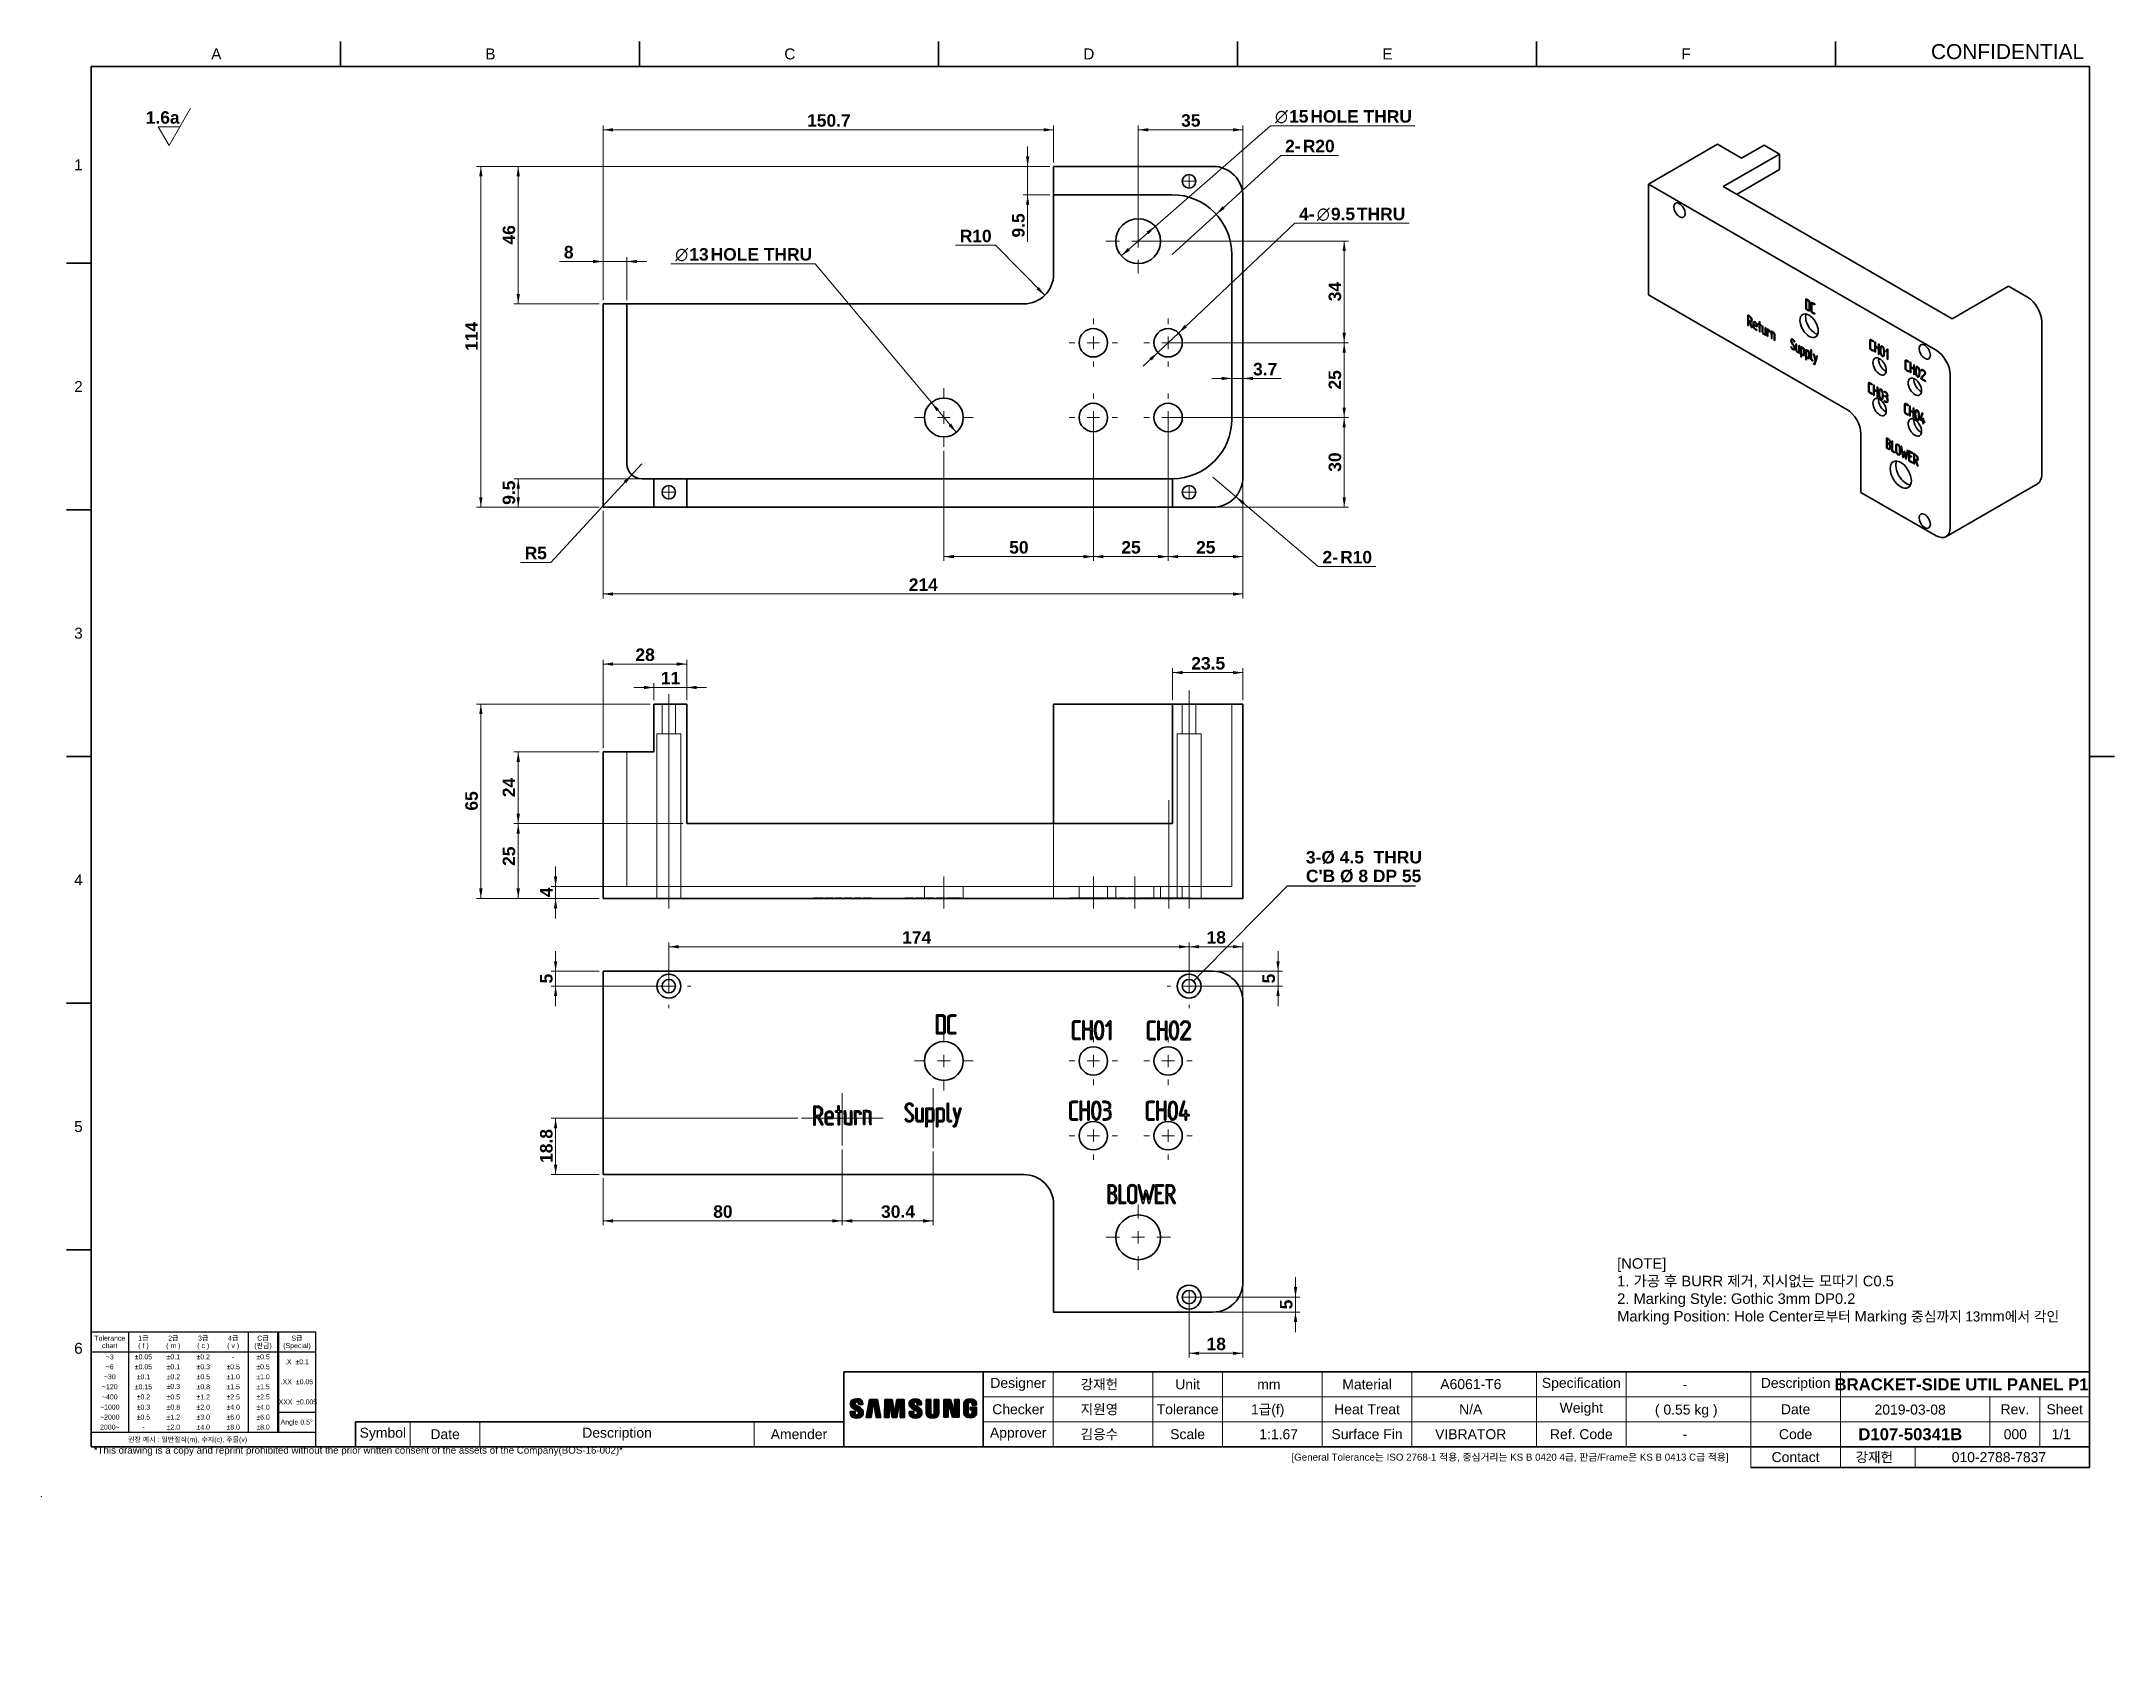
# Model space of a CAD drawing. Header units: millimetres. Extents: x 0 to 693, y -57 to 487.
import ezdxf
from ezdxf import colors
from ezdxf.entities.mleader import LeaderData, LeaderLine
from ezdxf.enums import TextEntityAlignment as Align
from ezdxf.lldxf.tags import DXFTag
from ezdxf.math import Vec2, Vec3

# ---------------------------------------------------------------- set-up
doc = ezdxf.new("R2010")
doc.units = ezdxf.units.MM
doc.header["$LTSCALE"] = 1.666667
for name, color, linetype in [('D107-50341B', 7, 'Continuous'), ('Default', 7, 'Continuous'), ('DV1_Default', 7, 'Continuous'), ('Layer_1', 7, 'Continuous'), ('LOGO', 7, 'Continuous'), ('Template', 7, 'Continuous'), ('TEXT_CALLOUT', 7, 'Continuous')]:
    doc.layers.add(name, color=color, linetype=linetype)
doc.styles.add('SEACAD_Arial', font='')
doc.styles.add('SEACAD_ArialB', font='arialbd.ttf')
doc.styles.add('SEACAD_Solid_Edge_ANSI1_SymbolsB', font='semeca1.ttf')
doc.styles.get('SEACAD_Arial').set_extended_font_data('Arial')
tags = doc.linetypes.add('CENTER2', pattern=[28.575, 19.05, -3.175, 3.175, -3.175]).pattern_tags.tags
tags[10:11] = [DXFTag(74, 4), DXFTag(75, 0), DXFTag(340, '0'), DXFTag(46, 0.0), DXFTag(50, 0.0), DXFTag(44, 0.0), DXFTag(45, 0.0)]
tags[8:9] = [DXFTag(74, 4), DXFTag(75, 0), DXFTag(340, '0'), DXFTag(46, 0.0), DXFTag(50, 0.0), DXFTag(44, 0.0), DXFTag(45, 0.0)]
tags[6:7] = [DXFTag(74, 4), DXFTag(75, 0), DXFTag(340, '0'), DXFTag(46, 0.0), DXFTag(50, 0.0), DXFTag(44, 0.0), DXFTag(45, 0.0)]
tags[4:5] = [DXFTag(74, 4), DXFTag(75, 0), DXFTag(340, '0'), DXFTag(46, 0.0), DXFTag(50, 0.0), DXFTag(44, 0.0), DXFTag(45, 0.0)]
tags = doc.linetypes.add('PHANTOM2', pattern=[31.75, 15.875, -3.175, 3.175, -3.175, 3.175, -3.175]).pattern_tags.tags
tags[14:15] = [DXFTag(74, 4), DXFTag(75, 0), DXFTag(340, '0'), DXFTag(46, 0.0), DXFTag(50, 0.0), DXFTag(44, 0.0), DXFTag(45, 0.0)]
tags[12:13] = [DXFTag(74, 4), DXFTag(75, 0), DXFTag(340, '0'), DXFTag(46, 0.0), DXFTag(50, 0.0), DXFTag(44, 0.0), DXFTag(45, 0.0)]
tags[10:11] = [DXFTag(74, 4), DXFTag(75, 0), DXFTag(340, '0'), DXFTag(46, 0.0), DXFTag(50, 0.0), DXFTag(44, 0.0), DXFTag(45, 0.0)]
tags[8:9] = [DXFTag(74, 4), DXFTag(75, 0), DXFTag(340, '0'), DXFTag(46, 0.0), DXFTag(50, 0.0), DXFTag(44, 0.0), DXFTag(45, 0.0)]
tags[6:7] = [DXFTag(74, 4), DXFTag(75, 0), DXFTag(340, '0'), DXFTag(46, 0.0), DXFTag(50, 0.0), DXFTag(44, 0.0), DXFTag(45, 0.0)]
tags[4:5] = [DXFTag(74, 4), DXFTag(75, 0), DXFTag(340, '0'), DXFTag(46, 0.0), DXFTag(50, 0.0), DXFTag(44, 0.0), DXFTag(45, 0.0)]
doc.dimstyles.new('ROUND', dxfattribs={"dimtxt": 4.166667, "dimasz": 3.333333, "dimexe": 1.458333, "dimexo": 1.25, "dimgap": 1.041667, "dimtad": 1, "dimtih": 1, "dimtoh": 1, "dimdec": 3, "dimdsep": 46, "dimtxsty": 'SEACAD_Arial', "dimblk1": '_SE_FILLED', "dimblk2": '_SE_FILLED', "dimsah": 1, "dimcen": 2.083333, "dimadec": 1, "dimazin": 0, "dimtfac": 0.5, "dimtdec": 4, "dimtofl": 0, "dimtmove": 0, "dimatfit": 3, "dimfxl": 1, "dimtolj": 1, "dimarcsym": 0})
doc.dimstyles.new('STD', dxfattribs={"dimtxt": 4.166667, "dimasz": 3.333333, "dimexe": 1.458333, "dimexo": 1.25, "dimgap": 1.041667, "dimtad": 1, "dimdec": 3, "dimdsep": 46, "dimtxsty": 'SEACAD_Arial', "dimblk1": '_SE_FILLED', "dimblk2": '_SE_FILLED', "dimsah": 1, "dimcen": 2.083333, "dimadec": 1, "dimazin": 0, "dimtfac": 0.5, "dimtdec": 4, "dimtmove": 0, "dimatfit": 3, "dimfxl": 1, "dimarcsym": 0})

msp = doc.modelspace()

# ---------------------------------------------------------------- texts
at = {"layer": 'Default'}
for s, insert, char_height, width, attachment_point in [('{\\fArial|b0||i0||c0|p34;\\C7;\\H3.527777778;\\W1.;[NOTE]\\P}{\\fArial|b0||i0||c0|p34;\\C7;\\H3.527777778;\\W1.;1. 가공 후 BURR 제거, 지시없는 모따기 C0.5\\P}{\\fArial|b0||i0||c0|p34;\\C7;\\H3.527777778;\\W1.;2. }{\\fArial|b0||i0||c0|p34;\\C7;\\H3.527777778;\\W1.;Marking Style: Gothic 3mm DP0.2\\P}{\\fArial|b0||i0||c0|p34;\\C7;\\H3.527777778;\\W1.;Marking Position: Hole Center}{\\f굴림|b0||i0||c0|p34;\\C7;\\H3.380787037;\\W1.;로부터 }{\\fArial|b0||i0||c0|p34;\\C7;\\H3.527777778;\\W1.;Marking }{\\f굴림|b0||i0||c0|p34;\\C7;\\H3.380787037;\\W1.;중심까지 13}{\\fArial|b0||i0||c0|p34;\\C7;\\H3.527777778;\\W1.;mm}{\\f굴림|b0||i0||c0|p34;\\C7;\\H3.380787037;\\W1.;에서 각인}', (526.9732, 68.5939), 3.380787, 156.018741, 4), ('{\\fArial|b0||i0||c0|p34;\\C7;\\H3.333333333;\\W1.;Designer}', (326.6667, 37.5), 3.333333, 23.566667, 5), ('{\\fArial|b0||i0||c0|p34;\\C7;\\H3.333333333;\\W1.;Unit}', (383.3333, 37.5), 3.333333, 23.566667, 5), ('{\\fArial|b0||i0||c0|p34;\\C7;\\H3.333333333;\\W1.;Material}', (443.3333, 37.5), 3.333333, 30.3, 5), ('{\\fArial|b0||i0||c0|p34;\\C7;\\H3.333333333;\\W1.;Specification}', (515, 37.5), 3.333333, 30.3, 5), ('{\\fArial|b0||i0||c0|p34;\\C7;\\H3.333333333;\\W1.;Description}', (586.6667, 37.5), 3.333333, 30.3, 5), ('{\\fArial|b0||i0||c0|p34;\\C7;\\H3.333333333;\\W1.;Checker}', (326.6667, 29.1667), 3.333333, 23.566667, 5), ('{\\fArial|b0||i0||c0|p34;\\C7;\\H3.333333333;\\W1.;Tolerance}', (383.3333, 29.1667), 3.333333, 23.566667, 5), ('{\\fArial|b0||i0||c0|p34;\\C7;\\H3.333333333;\\W1.;Heat Treat}', (443.3333, 29.1667), 3.333333, 30.3, 5), ('{\\fArial|b0||i0||c0|p34;\\C7;\\H3.333333333;\\W1.;Weight}', (515, 29.1667), 3.333333, 30.3, 5), ('{\\fArial|b0||i0||c0|p34;\\C7;\\H3.333333333;\\W1.;Date}', (586.6667, 29.1667), 3.333333, 30.3, 5), ('{\\fArial|b0||i0||c0|p34;\\C7;\\H3.333333333;\\W1.;Rev.}', (660, 29.1667), 3.333333, 16.833333, 5), ('{\\fArial|b0||i0||c0|p34;\\C7;\\H3.333333333;\\W1.;Sheet}', (676.6667, 29.1667), 3.333333, 16.833333, 5), ('{\\fArial|b0||i0||c0|p34;\\C7;\\H3.333333333;\\W1.;Symbol}', (114.1667, 20.8333), 3.333333, 18.516667, 5), ('{\\fArial|b0||i0||c0|p34;\\C7;\\H3.333333333;\\W1.;Date}', (135, 20.8333), 3.333333, 23.566667, 5), ('{\\fArial|b0||i0||c0|p34;\\C7;\\H3.333333333;\\W1.;Description}', (192.5, 20.8333), 3.333333, 92.583333, 5), ('{\\fArial|b0||i0||c0|p34;\\C7;\\H3.333333333;\\W1.;Amender}', (253.3333, 20.8333), 3.333333, 30.3, 5), ('{\\fArial|b0||i0||c0|p34;\\C7;\\H3.333333333;\\W1.;Approver}', (326.6667, 20.8333), 3.333333, 23.566667, 5), ('{\\fArial|b0||i0||c0|p34;\\C7;\\H3.333333333;\\W1.;Scale}', (383.3333, 20.8333), 3.333333, 23.566667, 5), ('{\\fArial|b0||i0||c0|p34;\\C7;\\H3.333333333;\\W1.;Surface Fin}', (443.3333, 20.8333), 3.333333, 30.3, 5), ('{\\fArial|b0||i0||c0|p34;\\C7;\\H3.333333333;\\W1.;Ref. Code}', (515, 20.8333), 3.333333, 30.3, 5), ('{\\fArial|b0||i0||c0|p34;\\C7;\\H3.333333333;\\W1.;Code}', (586.6667, 20.8333), 3.333333, 30.3, 5), ('{\\fArial|b0||i0||c0|p34;\\C7;\\H3.333333333;\\W1.;Contact}', (586.6667, 13.1667), 3.333333, 30.3, 5)]:
    msp.add_mtext(s, dxfattribs=dict(at, insert=insert, char_height=char_height, width=width, attachment_point=attachment_point))

# ---------------------------------------------------------------- blocks, each defined once
blk = doc.blocks.new('SEANNOT_GROUP')
at = {"layer": 'Default', "color": 7, "linetype": 'CENTER2', "lineweight": 15}
for p, q in [((211.89, 170.69), (207.72, 170.69)), ((209.81, 172.77), (209.81, 168.6))]:
    blk.add_line(p, q, dxfattribs=at)
blk = doc.blocks.new('SEANNOT_GROUP1')
at = {"layer": 'Default', "color": 7, "linetype": 'CENTER2', "lineweight": 15}
for p, q in [((385.89, 170.69), (381.72, 170.69)), ((383.81, 172.77), (383.81, 168.6))]:
    blk.add_line(p, q, dxfattribs=at)
blk = doc.blocks.new('SEANNOT_GROUP2')
at = {"layer": 'Default', "color": 7, "linetype": 'CENTER2', "lineweight": 15}
for p, q in [((378.89, 145.69), (374.72, 145.69)), ((376.81, 147.77), (376.81, 143.6))]:
    blk.add_line(p, q, dxfattribs=at)
blk = doc.blocks.new('SEANNOT_GROUP3')
at = {"layer": 'Default', "color": 7, "linetype": 'CENTER2', "lineweight": 15}
for p, q in [((353.89, 145.69), (349.72, 145.69)), ((351.81, 147.77), (351.81, 143.6))]:
    blk.add_line(p, q, dxfattribs=at)
blk = doc.blocks.new('SEANNOT_GROUP4')
at = {"layer": 'Default', "color": 7, "linetype": 'CENTER2', "lineweight": 15}
for p, q in [((303.89, 145.69), (299.72, 145.69)), ((301.81, 147.77), (301.81, 143.6))]:
    blk.add_line(p, q, dxfattribs=at)
blk = doc.blocks.new('SEANNOT_GROUP5')
at = {"layer": 'Default', "color": 7, "linetype": 'CENTER2', "lineweight": 15}
for p, q in [((353.89, 120.69), (349.72, 120.69)), ((351.81, 122.77), (351.81, 118.6))]:
    blk.add_line(p, q, dxfattribs=at)
blk = doc.blocks.new('SEANNOT_GROUP6')
at = {"layer": 'Default', "color": 7, "linetype": 'CENTER2', "lineweight": 15}
for p, q in [((378.89, 120.69), (374.72, 120.69)), ((376.81, 122.77), (376.81, 118.6))]:
    blk.add_line(p, q, dxfattribs=at)
blk = doc.blocks.new('SEANNOT_GROUP7')
at = {"layer": 'Default', "color": 7, "linetype": 'CENTER2', "lineweight": 15}
for p, q in [((368.89, 86.69), (364.72, 86.69)), ((366.81, 88.77), (366.81, 84.6))]:
    blk.add_line(p, q, dxfattribs=at)
blk = doc.blocks.new('SEANNOT_GROUP8')
at = {"layer": 'Default', "color": 7, "linetype": 'CENTER2', "lineweight": 15}
for p, q in [((385.89, 66.69), (381.72, 66.69)), ((383.81, 68.77), (383.81, 64.6))]:
    blk.add_line(p, q, dxfattribs=at)
blk = doc.blocks.new('SEANNOT_GROUP9')
at = {"layer": 'Default', "color": 7, "linetype": 'CENTER2', "lineweight": 15}
for p, q in [((385.89, 439.89), (381.72, 439.89)), ((383.81, 441.97), (383.81, 437.8))]:
    blk.add_line(p, q, dxfattribs=at)
blk = doc.blocks.new('SEANNOT_GROUP10')
at = {"layer": 'Default', "color": 7, "linetype": 'CENTER2', "lineweight": 15}
for p, q in [((378.89, 385.89), (374.72, 385.89)), ((376.81, 387.97), (376.81, 383.8))]:
    blk.add_line(p, q, dxfattribs=at)
blk = doc.blocks.new('SEANNOT_GROUP11')
at = {"layer": 'Default', "color": 7, "linetype": 'CENTER2', "lineweight": 15}
for p, q in [((353.89, 385.89), (349.72, 385.89)), ((351.81, 387.97), (351.81, 383.8))]:
    blk.add_line(p, q, dxfattribs=at)
blk = doc.blocks.new('SEANNOT_GROUP12')
at = {"layer": 'Default', "color": 7, "linetype": 'CENTER2', "lineweight": 15}
for p, q in [((378.89, 360.89), (374.72, 360.89)), ((376.81, 362.97), (376.81, 358.8))]:
    blk.add_line(p, q, dxfattribs=at)
blk = doc.blocks.new('SEANNOT_GROUP13')
at = {"layer": 'Default', "color": 7, "linetype": 'CENTER2', "lineweight": 15}
for p, q in [((353.89, 360.89), (349.72, 360.89)), ((351.81, 362.97), (351.81, 358.8))]:
    blk.add_line(p, q, dxfattribs=at)
blk = doc.blocks.new('SEANNOT_GROUP14')
at = {"layer": 'Default', "color": 7, "linetype": 'CENTER2', "lineweight": 15}
for p, q in [((303.89, 360.89), (299.72, 360.89)), ((301.81, 362.97), (301.81, 358.8))]:
    blk.add_line(p, q, dxfattribs=at)
blk = doc.blocks.new('SEANNOT_GROUP15')
at = {"layer": 'Default', "color": 7, "linetype": 'CENTER2', "lineweight": 15}
for p, q in [((366.81, 426.14), (366.81, 430.72)), ((360.56, 419.89), (355.97, 419.89)), ((368.89, 419.89), (364.72, 419.89)), ((366.81, 421.97), (366.81, 417.8)), ((373.06, 419.89), (377.64, 419.89)), ((366.81, 413.64), (366.81, 409.05))]:
    blk.add_line(p, q, dxfattribs=at)
blk = doc.blocks.new('SEANNOT_GROUP16')
at = {"layer": 'Default', "color": 7, "linetype": 'CENTER2', "lineweight": 15}
for p, q in [((385.89, 439.89), (381.72, 439.89)), ((383.81, 441.97), (383.81, 437.8))]:
    blk.add_line(p, q, dxfattribs=at)
blk = doc.blocks.new('SEANNOT_GROUP17')
at = {"layer": 'Default', "color": 7, "linetype": 'CENTER2', "lineweight": 15}
for p, q in [((376.81, 392.14), (376.81, 393.97)), ((370.56, 385.89), (368.72, 385.89)), ((378.89, 385.89), (374.72, 385.89)), ((376.81, 387.97), (376.81, 383.8)), ((383.06, 385.89), (384.89, 385.89)), ((376.81, 379.64), (376.81, 377.8))]:
    blk.add_line(p, q, dxfattribs=at)
blk = doc.blocks.new('SEANNOT_GROUP18')
at = {"layer": 'Default', "color": 7, "linetype": 'CENTER2', "lineweight": 15}
for p, q in [((385.89, 439.89), (381.72, 439.89)), ((383.81, 441.97), (383.81, 437.8))]:
    blk.add_line(p, q, dxfattribs=at)
blk = doc.blocks.new('SEANNOT_GROUP19')
at = {"layer": 'Default', "color": 7, "linetype": 'CENTER2', "lineweight": 15}
for p, q in [((351.81, 392.14), (351.81, 393.97)), ((345.56, 385.89), (343.72, 385.89)), ((353.89, 385.89), (349.72, 385.89)), ((351.81, 387.97), (351.81, 383.8)), ((358.06, 385.89), (359.89, 385.89)), ((351.81, 379.64), (351.81, 377.8))]:
    blk.add_line(p, q, dxfattribs=at)
blk = doc.blocks.new('SEANNOT_GROUP20')
at = {"layer": 'Default', "color": 7, "linetype": 'CENTER2', "lineweight": 15}
for p, q in [((351.81, 367.14), (351.81, 368.97)), ((345.56, 360.89), (343.72, 360.89)), ((353.89, 360.89), (349.72, 360.89)), ((351.81, 362.97), (351.81, 358.8)), ((358.06, 360.89), (359.89, 360.89)), ((351.81, 354.64), (351.81, 352.8))]:
    blk.add_line(p, q, dxfattribs=at)
blk = doc.blocks.new('SEANNOT_GROUP21')
at = {"layer": 'Default', "color": 7, "linetype": 'CENTER2', "lineweight": 15}
for p, q in [((376.81, 367.14), (376.81, 368.97)), ((370.56, 360.89), (368.72, 360.89)), ((378.89, 360.89), (374.72, 360.89)), ((376.81, 362.97), (376.81, 358.8)), ((383.06, 360.89), (384.89, 360.89)), ((376.81, 354.64), (376.81, 352.8))]:
    blk.add_line(p, q, dxfattribs=at)
blk = doc.blocks.new('SEANNOT_GROUP22')
at = {"layer": 'Default', "color": 7, "linetype": 'CENTER2', "lineweight": 15}
for p, q in [((301.81, 367.14), (301.81, 370.72)), ((295.56, 360.89), (291.97, 360.89)), ((303.89, 360.89), (299.72, 360.89)), ((301.81, 362.97), (301.81, 358.8)), ((308.06, 360.89), (311.64, 360.89)), ((301.81, 354.64), (301.81, 351.05))]:
    blk.add_line(p, q, dxfattribs=at)
blk = doc.blocks.new('SEANNOT_GROUP23')
at = {"layer": 'Default', "color": 7, "linetype": 'CENTER2', "lineweight": 15}
for p, q in [((383.81, 176.94), (383.81, 178.02)), ((377.56, 170.69), (376.47, 170.69)), ((385.89, 170.69), (381.72, 170.69)), ((383.81, 172.77), (383.81, 168.6)), ((390.06, 170.69), (391.14, 170.69)), ((383.81, 164.44), (383.81, 163.35))]:
    blk.add_line(p, q, dxfattribs=at)
blk = doc.blocks.new('SEANNOT_GROUP24')
at = {"layer": 'Default', "color": 7, "linetype": 'CENTER2', "lineweight": 15}
for p, q in [((376.81, 151.94), (376.81, 153.77)), ((370.56, 145.69), (368.72, 145.69)), ((378.89, 145.69), (374.72, 145.69)), ((376.81, 147.77), (376.81, 143.6)), ((383.06, 145.69), (384.89, 145.69)), ((376.81, 139.44), (376.81, 137.6))]:
    blk.add_line(p, q, dxfattribs=at)
blk = doc.blocks.new('SEANNOT_GROUP25')
at = {"layer": 'Default', "color": 7, "linetype": 'CENTER2', "lineweight": 15}
for p, q in [((351.81, 151.94), (351.81, 153.77)), ((345.56, 145.69), (343.72, 145.69)), ((353.89, 145.69), (349.72, 145.69)), ((351.81, 147.77), (351.81, 143.6)), ((358.06, 145.69), (359.89, 145.69)), ((351.81, 139.44), (351.81, 137.6))]:
    blk.add_line(p, q, dxfattribs=at)
blk = doc.blocks.new('SEANNOT_GROUP26')
at = {"layer": 'Default', "color": 7, "linetype": 'CENTER2', "lineweight": 15}
for p, q in [((301.81, 151.94), (301.81, 155.52)), ((295.56, 145.69), (291.97, 145.69)), ((303.89, 145.69), (299.72, 145.69)), ((301.81, 147.77), (301.81, 143.6)), ((308.06, 145.69), (311.64, 145.69)), ((301.81, 139.44), (301.81, 135.85))]:
    blk.add_line(p, q, dxfattribs=at)
blk = doc.blocks.new('SEANNOT_GROUP27')
at = {"layer": 'Default', "color": 7, "linetype": 'CENTER2', "lineweight": 15}
for p, q in [((351.81, 126.94), (351.81, 128.77)), ((345.56, 120.69), (343.72, 120.69)), ((353.89, 120.69), (349.72, 120.69)), ((351.81, 122.77), (351.81, 118.6)), ((358.06, 120.69), (359.89, 120.69)), ((351.81, 114.44), (351.81, 112.6))]:
    blk.add_line(p, q, dxfattribs=at)
blk = doc.blocks.new('SEANNOT_GROUP28')
at = {"layer": 'Default', "color": 7, "linetype": 'CENTER2', "lineweight": 15}
for p, q in [((376.81, 126.94), (376.81, 128.77)), ((370.56, 120.69), (368.72, 120.69)), ((378.89, 120.69), (374.72, 120.69)), ((376.81, 122.77), (376.81, 118.6)), ((383.06, 120.69), (384.89, 120.69)), ((376.81, 114.44), (376.81, 112.6))]:
    blk.add_line(p, q, dxfattribs=at)
blk = doc.blocks.new('SEANNOT_GROUP29')
at = {"layer": 'Default', "color": 7, "linetype": 'CENTER2', "lineweight": 15}
for p, q in [((366.81, 92.94), (366.81, 97.52)), ((360.56, 86.69), (355.97, 86.69)), ((368.89, 86.69), (364.72, 86.69)), ((366.81, 88.77), (366.81, 84.6)), ((373.06, 86.69), (377.64, 86.69)), ((366.81, 80.44), (366.81, 75.85))]:
    blk.add_line(p, q, dxfattribs=at)
blk = doc.blocks.new('SEANNOT_GROUP30')
at = {"layer": 'Default', "color": 7, "linetype": 'CENTER2', "lineweight": 15}
for p, q in [((209.81, 176.94), (209.81, 178.02)), ((203.56, 170.69), (202.47, 170.69)), ((211.89, 170.69), (207.72, 170.69)), ((209.81, 172.77), (209.81, 168.6)), ((216.06, 170.69), (217.14, 170.69)), ((209.81, 164.44), (209.81, 163.35))]:
    blk.add_line(p, q, dxfattribs=at)
blk = doc.blocks.new('SEANNOT_GROUP31')
at = {"layer": 'Default', "color": 7, "linetype": 'CENTER2', "lineweight": 15}
for p, q in [((211.89, 335.89), (207.72, 335.89)), ((209.81, 337.97), (209.81, 333.8))]:
    blk.add_line(p, q, dxfattribs=at)
blk = doc.blocks.new('SEANNOT_GROUP32')
at = {"layer": 'Default', "color": 7, "linetype": 'CENTER2', "lineweight": 15}
for p, q in [((211.89, 335.89), (207.72, 335.89)), ((209.81, 337.97), (209.81, 333.8))]:
    blk.add_line(p, q, dxfattribs=at)
blk = doc.blocks.new('SEANNOT_GROUP33')
at = {"layer": 'Default', "color": 7, "linetype": 'CENTER2', "lineweight": 15}
for p, q in [((385.89, 335.89), (381.72, 335.89)), ((383.81, 337.97), (383.81, 333.8))]:
    blk.add_line(p, q, dxfattribs=at)
blk = doc.blocks.new('SEANNOT_GROUP34')
at = {"layer": 'Default', "color": 7, "linetype": 'CENTER2', "lineweight": 15}
blk.add_line((209.81, 196.72), (209.81, 268.33), dxfattribs=at)
blk = doc.blocks.new('SEANNOT_GROUP35')
at = {"layer": 'Default', "color": 7, "linetype": 'CENTER2', "lineweight": 15}
blk.add_line((301.81, 196.72), (301.81, 207.38), dxfattribs=at)
blk = doc.blocks.new('SEANNOT_GROUP36')
at = {"layer": 'Default', "color": 7, "linetype": 'CENTER2', "lineweight": 15}
blk.add_line((383.81, 196.72), (383.81, 269.58), dxfattribs=at)
blk = doc.blocks.new('SEANNOT_GROUP37')
at = {"layer": 'Default', "color": 7, "linetype": 'CENTER2', "lineweight": 15}
blk.add_line((351.81, 196.72), (351.81, 207.38), dxfattribs=at)
blk = doc.blocks.new('SEANNOT_GROUP38')
at = {"layer": 'Default', "color": 7, "linetype": 'CENTER2', "lineweight": 15}
blk.add_line((365.68, 196.72), (365.68, 207.38), dxfattribs=at)
blk = doc.blocks.new('SEANNOT_GROUP39')
at = {"layer": 'Default', "color": 7, "linetype": 'CENTER2', "lineweight": 15}
blk.add_line((377.06, 232.88), (377.06, 196.72), dxfattribs=at)
blk = doc.blocks.new('SEANNOT_GROUP40')
at = {"layer": 'Default', "color": 7, "linetype": 'Continuous', "lineweight": 15}
for p, q in [((39.07, 458.13), (42.68, 451.88)), ((46.29, 458.13), (39.07, 458.13)), ((42.68, 451.88), (49.9, 464.38))]:
    blk.add_line(p, q, dxfattribs=at)
at = {"layer": 'Default', "color": 7, "linetype": 'Continuous', "lineweight": 5, "style": 'SEACAD_ArialB'}
blk.add_text('1.6a', height=4.167, dxfattribs=at).set_placement((34.87, 463.33), align=Align.TOP_LEFT)
blk = doc.blocks.new('_SE_FILLED')
at = {"color": 0}
blk.add_line((0, 0), (-1, 0), dxfattribs=at)
blk.add_solid([(0, 0), (-1, -0.1665), (-1, 0.1665), (0, 0)], dxfattribs=at)
blk = doc.blocks.new('SE')
at = {"layer": 'D107-50341B', "color": 7, "linetype": 'Continuous', "lineweight": 35}
for p, q in [((187.81, 175.69), (187.81, 107.69)), ((391.81, 175.69), (187.81, 175.69)), ((299.36, 154.71), (299.36, 161.06)), ((299.82, 160.62), (299.82, 155.16)), ((305.77, 161.06), (305.77, 160.62)), ((401.81, 71.69), (401.81, 165.69)), ((305.77, 155.16), (305.77, 154.71)), ((347.42, 159.14), (347.42, 158.69)), ((347.42, 153.29), (347.42, 152.84)), ((348.29, 152.86), (348.29, 159.14)), ((348.29, 159.14), (348.76, 159.14)), ((348.76, 152.86), (348.29, 152.86)), ((348.76, 159.14), (348.76, 156.55)), ((348.76, 156.55), (350.9, 156.55)), ((350.9, 156.1), (348.76, 156.1)), ((348.76, 156.1), (348.76, 152.86)), ((350.9, 159.14), (351.35, 159.14)), ((350.9, 156.55), (350.9, 159.14)), ((350.9, 152.86), (350.9, 156.1)), ((351.35, 152.86), (350.9, 152.86)), ((351.35, 159.14), (351.35, 152.86)), ((355.89, 157.32), (357.28, 159.15)), ((356.45, 157.32), (355.89, 157.32)), ((357.25, 158.34), (356.45, 157.32)), ((357.25, 152.84), (357.25, 158.34)), ((357.69, 152.84), (357.25, 152.84)), ((357.28, 159.15), (357.69, 159.15)), ((357.69, 159.15), (357.69, 152.84)), ((372.48, 159.04), (372.48, 158.6)), ((372.48, 153.19), (372.48, 152.75)), ((373.36, 152.77), (373.36, 159.04)), ((373.36, 159.04), (373.82, 159.04)), ((373.82, 152.77), (373.36, 152.77)), ((373.82, 159.04), (373.82, 156.46)), ((373.82, 156.46), (375.96, 156.46)), ((375.96, 156.01), (373.82, 156.01)), ((373.82, 156.01), (373.82, 152.77)), ((375.96, 159.04), (376.41, 159.04)), ((375.96, 156.46), (375.96, 159.04)), ((375.96, 152.77), (375.96, 156.01)), ((376.41, 152.77), (375.96, 152.77)), ((376.41, 159.04), (376.41, 152.77)), ((381.43, 157.62), (380.97, 157.62)), ((380.99, 152.73), (381.01, 153.18)), ((384.27, 152.73), (380.99, 152.73)), ((384.06, 156.88), (381.55, 153.18)), ((381.55, 153.18), (384.27, 153.18)), ((384.27, 153.18), (384.27, 152.73)), ((346.5, 132.18), (346.5, 131.74)), ((347.37, 125.9), (347.37, 132.18)), ((347.37, 132.18), (347.83, 132.18)), ((347.83, 132.18), (347.83, 129.59)), ((349.97, 132.18), (350.42, 132.18)), ((349.97, 129.59), (349.97, 132.18)), ((350.42, 132.18), (350.42, 125.9)), ((355.02, 131.74), (355.02, 132.18)), ((372.11, 132.18), (372.11, 131.74)), ((372.98, 125.9), (372.98, 132.18)), ((372.98, 132.18), (373.45, 132.18)), ((373.45, 132.18), (373.45, 129.59)), ((375.59, 132.18), (376.04, 132.18)), ((375.59, 129.59), (375.59, 132.18)), ((376.04, 132.18), (376.04, 125.9)), ((380.6, 127.76), (381.93, 132.2)), ((382.39, 132.2), (381.06, 127.82)), ((381.93, 132.2), (382.39, 132.2)), ((258.36, 124.21), (258.27, 130.55)), ((258.72, 130.11), (258.76, 127.46)), ((259.47, 127.01), (258.76, 127.01)), ((258.76, 127.01), (258.8, 124.22)), ((260.99, 124.25), (259.47, 127.01)), ((259.98, 127.05), (261.49, 124.26)), ((262.61, 126.89), (264.36, 126.91)), ((264.82, 126.46), (262.62, 126.43)), ((264.36, 126.91), (264.35, 127.58)), ((265.58, 128.95), (266.39, 128.96)), ((265.58, 128.5), (265.58, 128.95)), ((266.4, 128.51), (265.58, 128.5)), ((266.39, 128.96), (266.37, 130.66)), ((266.37, 130.66), (266.82, 130.66)), ((266.46, 124.31), (266.4, 128.51)), ((266.82, 130.66), (266.84, 128.97)), ((266.84, 128.97), (267.69, 128.98)), ((267.69, 128.53), (266.85, 128.52)), ((266.85, 128.52), (266.9, 124.31)), ((267.69, 128.98), (267.69, 128.53)), ((268.5, 128.99), (268.95, 129)), ((270.54, 129.02), (271, 129.03)), ((270.6, 124.81), (270.54, 129.02)), ((271, 129.03), (271.06, 124.37)), ((271.98, 124.4), (271.91, 129.02)), ((272.37, 128.57), (272.43, 124.4)), ((274.11, 127.83), (273.66, 127.82)), ((274.1, 128.23), (274.11, 127.83)), ((274.97, 124.41), (274.91, 129.08)), ((275.36, 128.6), (275.42, 124.41)), ((288.95, 126.01), (288.84, 126.37)), ((288.84, 126.37), (289.26, 126.37)), ((291.57, 130.55), (291.12, 130.55)), ((291.5, 130.83), (291.57, 130.55)), ((292.43, 129.92), (292.88, 129.92)), ((294.46, 129.92), (294.91, 129.92)), ((294.46, 125.74), (294.46, 129.92)), ((294.91, 129.92), (294.91, 125.29)), ((295.82, 123.64), (295.82, 129.92)), ((296.27, 125.29), (296.27, 123.64)), ((296.28, 129.47), (296.28, 125.72)), ((297.99, 126.2), (297.99, 129.06)), ((299.35, 123.64), (299.35, 129.92)), ((299.8, 129.47), (299.8, 125.72)), ((299.8, 125.29), (299.8, 123.64)), ((301.52, 126.2), (301.52, 129.06)), ((302.89, 131.6), (303.34, 131.6)), ((304.34, 125.76), (304.34, 125.31)), ((305.99, 126.04), (304.89, 129.92)), ((304.89, 129.92), (305.34, 129.91)), ((305.34, 129.91), (306.24, 126.79)), ((306.24, 126.79), (307.11, 129.92)), ((307.11, 129.92), (307.58, 129.92)), ((346.5, 126.33), (346.5, 125.89)), ((347.83, 125.9), (347.37, 125.9)), ((347.83, 129.59), (349.97, 129.59)), ((349.97, 129.15), (347.83, 129.15)), ((347.83, 129.15), (347.83, 125.9)), ((349.97, 125.9), (349.97, 129.15)), ((350.42, 125.9), (349.97, 125.9)), ((355.03, 125.9), (355.03, 126.35)), ((355.45, 129.15), (355.45, 129.59)), ((372.11, 126.33), (372.11, 125.89)), ((373.45, 125.9), (372.98, 125.9)), ((373.45, 129.59), (375.59, 129.59)), ((375.59, 129.15), (373.45, 129.15)), ((373.45, 129.15), (373.45, 125.9)), ((375.59, 125.9), (375.59, 129.15)), ((376.04, 125.9), (375.59, 125.9)), ((380.6, 127.34), (380.6, 127.76)), ((382.47, 127.34), (380.6, 127.34)), ((381.06, 127.82), (382.47, 127.82)), ((382.47, 127.82), (382.47, 129.18)), ((382.47, 129.18), (382.93, 129.18)), ((382.47, 125.9), (382.47, 127.34)), ((382.93, 125.9), (382.47, 125.9)), ((382.93, 129.18), (382.93, 127.82)), ((382.93, 127.82), (383.89, 127.82)), ((383.89, 127.34), (382.93, 127.34)), ((382.93, 127.34), (382.93, 125.9)), ((383.89, 127.82), (383.89, 127.34)), ((258.8, 124.22), (258.36, 124.21)), ((261.49, 124.26), (260.99, 124.25)), ((264.77, 124.75), (264.78, 124.3)), ((266.9, 124.31), (266.46, 124.31)), ((272.43, 124.4), (271.98, 124.4)), ((275.42, 124.41), (274.97, 124.41)), ((277.45, 124.44), (277, 124.43)), ((296.27, 123.64), (295.82, 123.64)), ((299.8, 123.64), (299.35, 123.64)), ((304.95, 123.67), (304.95, 124.09)), ((328.51, 107.69), (187.81, 107.69)), ((356.74, 98), (356.74, 104.28)), ((360.42, 98), (360.42, 104.28)), ((360.42, 104.28), (360.87, 104.28)), ((360.87, 104.28), (360.87, 98.44)), ((368.24, 98), (366.74, 104.28)), ((366.74, 104.28), (367.2, 104.28)), ((367.2, 104.28), (368.44, 99.21)), ((370.43, 99.18), (371.64, 104.28)), ((372.1, 104.28), (370.63, 98)), ((371.64, 104.28), (372.1, 104.28)), ((372.62, 98.01), (372.62, 104.26)), ((372.62, 104.26), (375.28, 104.26)), ((375.28, 104.26), (375.28, 103.81)), ((376.11, 98.01), (376.11, 104.28)), ((338.51, 61.69), (338.51, 97.69)), ((357.2, 103.83), (357.2, 101.64)), ((357.2, 101.2), (357.2, 98.44)), ((362.63, 98), (360.42, 98)), ((360.87, 98.44), (362.63, 98.44)), ((362.63, 98.44), (362.63, 98)), ((368.62, 97.99), (368.24, 98)), ((368.44, 99.21), (369.16, 102.36)), ((369.44, 101.52), (368.62, 97.99)), ((369.16, 102.36), (369.7, 102.36)), ((370.28, 98), (369.44, 101.52)), ((369.7, 102.36), (370.43, 99.18)), ((370.63, 98), (370.28, 98)), ((375.28, 98.01), (372.62, 98.01)), ((375.28, 103.81), (373.07, 103.81)), ((373.07, 103.81), (373.07, 101.69)), ((373.07, 101.69), (374.44, 101.69)), ((374.44, 101.25), (373.07, 101.25)), ((373.07, 101.25), (373.07, 98.44)), ((373.07, 98.44), (375.28, 98.44)), ((374.44, 101.69), (374.44, 101.25)), ((375.28, 98.44), (375.28, 98.01)), ((376.56, 98.01), (376.11, 98.01)), ((376.56, 103.83), (376.56, 101.21)), ((377.25, 100.77), (376.56, 100.77)), ((376.56, 100.77), (376.56, 98.01)), ((378.71, 98.01), (377.25, 100.77)), ((377.76, 100.8), (379.22, 98.02)), ((379.22, 98.02), (378.71, 98.01)), ((338.51, 61.69), (391.81, 61.69))]:
    blk.add_line(p, q, dxfattribs=at)
for centre, radius in [((209.81, 170.69), 4), ((383.81, 170.69), 4), ((209.81, 170.69), 2.25), ((383.81, 170.69), 2.25), ((301.81, 145.69), 6.5), ((351.81, 145.69), 4.75), ((376.81, 145.69), 4.75), ((351.81, 120.69), 4.75), ((376.81, 120.69), 4.75), ((366.81, 86.69), 7.5), ((383.81, 66.69), 4), ((383.81, 66.69), 2.25)]:
    blk.add_circle(centre, radius, dxfattribs=at)
for centre, start, end in [((391.81, 165.69), 0, 90), ((328.51, 97.69), 0, 90), ((391.81, 71.69), 270, 0)]:
    blk.add_arc(centre, 10, start, end, dxfattribs=at)
for points, knots in [([(299.36, 161.06), (300, 161.06), (300.64, 161.06), (301.28, 161.06), (301.5, 161.06), (301.64, 161.05), (301.7, 161.02)], [0, 0, 0, 0, 0.821502, 0.821502, 0.821502, 1, 1, 1, 1]), ([(301.82, 155.52), (301.82, 157.05), (301.82, 158.58), (301.82, 160.12), (301.82, 160.44), (301.64, 160.61), (301.28, 160.62), (300.79, 160.62), (300.31, 160.62), (299.82, 160.62)], [0, 0, 0, 0, 0.665496, 0.665496, 0.665496, 0.787408, 0.787408, 0.787408, 1, 1, 1, 1]), ([(301.7, 161.02), (302.08, 160.92), (302.27, 160.66), (302.27, 160.25), (302.27, 158.61), (302.27, 156.97), (302.27, 155.33)], [0, 0, 0, 0, 0.176122, 0.176122, 0.176122, 1, 1, 1, 1]), ([(305.77, 154.71), (305.17, 154.71), (304.56, 154.71), (303.95, 154.71), (303.72, 154.71), (303.54, 154.77), (303.4, 154.89), (303.25, 155.01), (303.17, 155.19), (303.17, 155.41), (303.17, 157.03), (303.17, 158.64), (303.17, 160.25), (303.17, 160.5), (303.26, 160.7), (303.42, 160.84), (303.5, 160.91), (303.59, 160.95), (303.67, 160.98), (303.8, 161.04), (303.97, 161.06), (304.16, 161.06), (304.7, 161.06), (305.24, 161.06), (305.77, 161.06)], [0, 0, 0, 0, 0.167423, 0.167423, 0.167423, 0.221484, 0.221484, 0.221484, 0.275649, 0.275649, 0.275649, 0.719028, 0.719028, 0.719028, 0.779718, 0.779718, 0.779718, 0.806072, 0.806072, 0.806072, 0.852376, 0.852376, 0.852376, 1, 1, 1, 1]), ([(305.77, 160.62), (305.24, 160.62), (304.7, 160.62), (304.16, 160.62), (303.81, 160.62), (303.62, 160.44), (303.62, 160.12), (303.62, 158.58), (303.62, 157.05), (303.62, 155.52), (303.62, 155.28), (303.8, 155.16), (304.14, 155.16), (304.69, 155.16), (305.23, 155.16), (305.77, 155.16)], [0, 0, 0, 0, 0.171301, 0.171301, 0.171301, 0.260869, 0.260869, 0.260869, 0.749802, 0.749802, 0.749802, 0.826575, 0.826575, 0.826575, 1, 1, 1, 1]), ([(302.27, 155.33), (302.27, 155.14), (302.19, 154.99), (302.01, 154.87), (301.86, 154.76), (301.69, 154.71), (301.5, 154.71), (300.79, 154.71), (300.08, 154.71), (299.36, 154.71)], [0, 0, 0, 0, 0.169778, 0.169778, 0.169778, 0.339294, 0.339294, 0.339294, 1, 1, 1, 1]), ([(299.82, 155.16), (300.31, 155.16), (300.81, 155.16), (301.31, 155.16), (301.65, 155.16), (301.82, 155.28), (301.82, 155.52)], [0, 0, 0, 0, 0.675488, 0.675488, 0.675488, 1, 1, 1, 1]), ([(299.82, 155.16), (300.31, 155.16), (300.81, 155.16), (301.31, 155.16), (301.65, 155.16), (301.82, 155.28), (301.82, 155.52)], [0, 0, 0, 0, 0.675488, 0.675488, 0.675488, 1, 1, 1, 1]), ([(347.42, 152.84), (346.82, 152.84), (346.22, 152.84), (345.62, 152.84), (345.39, 152.84), (345.21, 152.9), (345.07, 153.02), (344.92, 153.14), (344.85, 153.32), (344.85, 153.54), (344.85, 155.14), (344.85, 156.73), (344.85, 158.33), (344.85, 158.58), (344.93, 158.78), (345.1, 158.91), (345.18, 158.98), (345.26, 159.02), (345.34, 159.06), (345.47, 159.11), (345.64, 159.14), (345.83, 159.14), (346.36, 159.14), (346.89, 159.14), (347.42, 159.14)], [0, 0, 0, 0, 0.16741, 0.16741, 0.16741, 0.221467, 0.221467, 0.221467, 0.275628, 0.275628, 0.275628, 0.718972, 0.718972, 0.718972, 0.779746, 0.779746, 0.779746, 0.806087, 0.806087, 0.806087, 0.852387, 0.852387, 0.852387, 1, 1, 1, 1]), ([(347.42, 158.69), (346.89, 158.69), (346.36, 158.69), (345.83, 158.69), (345.47, 158.69), (345.29, 158.52), (345.29, 158.2), (345.29, 156.68), (345.29, 155.16), (345.29, 153.65), (345.29, 153.41), (345.47, 153.29), (345.81, 153.29), (346.35, 153.29), (346.89, 153.29), (347.42, 153.29)], [0, 0, 0, 0, 0.171301, 0.171301, 0.171301, 0.260869, 0.260869, 0.260869, 0.749802, 0.749802, 0.749802, 0.826575, 0.826575, 0.826575, 1, 1, 1, 1]), ([(355.19, 156), (355.19, 155.27), (355.11, 154.62), (354.93, 154.07), (354.67, 153.23), (354.26, 152.8), (353.14, 152.8), (352.73, 153.23), (352.47, 154.08), (352.3, 154.65), (352.21, 155.28), (352.21, 158.1), (352.7, 159.15), (354.7, 159.15), (355.19, 158.1), (355.19, 156)], [0, 0, 0, 0, 0.126922, 0.126922, 0.126922, 0.252778, 0.252778, 0.3733, 0.3733, 0.3733, 0.465134, 0.465134, 0.732567, 0.732567, 1, 1, 1, 1]), ([(354.75, 156), (354.75, 156.6), (354.69, 157.13), (354.59, 157.58), (354.41, 158.33), (354.12, 158.71), (353.31, 158.71), (353.01, 158.33), (352.83, 157.58), (352.71, 157.12), (352.65, 156.59), (352.65, 155.44), (352.71, 154.92), (352.83, 154.42), (353.01, 153.66), (353.3, 153.29), (354.1, 153.29), (354.39, 153.66), (354.57, 154.41), (354.69, 154.88), (354.75, 155.42), (354.75, 156)], [0, 0, 0, 0, 0.126943, 0.126943, 0.126943, 0.251136, 0.251136, 0.372406, 0.372406, 0.372406, 0.502941, 0.502941, 0.627004, 0.627004, 0.627004, 0.74957, 0.74957, 0.872136, 0.872136, 0.872136, 1, 1, 1, 1]), ([(372.48, 152.75), (371.88, 152.75), (371.28, 152.75), (370.68, 152.75), (370.45, 152.75), (370.27, 152.81), (370.13, 152.93), (369.98, 153.05), (369.91, 153.23), (369.91, 153.45), (369.91, 155.04), (369.91, 156.64), (369.91, 158.24), (369.91, 158.49), (369.99, 158.68), (370.16, 158.82), (370.24, 158.89), (370.32, 158.93), (370.4, 158.97), (370.53, 159.02), (370.7, 159.04), (370.89, 159.04), (371.42, 159.04), (371.95, 159.04), (372.48, 159.04)], [0, 0, 0, 0, 0.16741, 0.16741, 0.16741, 0.221467, 0.221467, 0.221467, 0.275628, 0.275628, 0.275628, 0.718972, 0.718972, 0.718972, 0.779746, 0.779746, 0.779746, 0.806087, 0.806087, 0.806087, 0.852387, 0.852387, 0.852387, 1, 1, 1, 1]), ([(372.48, 158.6), (371.95, 158.6), (371.42, 158.6), (370.89, 158.6), (370.54, 158.6), (370.36, 158.43), (370.36, 158.11), (370.36, 156.59), (370.36, 155.07), (370.36, 153.55), (370.36, 153.32), (370.53, 153.19), (370.87, 153.19), (371.41, 153.19), (371.95, 153.19), (372.48, 153.19)], [0, 0, 0, 0, 0.171301, 0.171301, 0.171301, 0.260869, 0.260869, 0.260869, 0.749802, 0.749802, 0.749802, 0.826575, 0.826575, 0.826575, 1, 1, 1, 1]), ([(380.25, 155.91), (380.25, 155.18), (380.17, 154.53), (379.99, 153.98), (379.73, 153.14), (379.32, 152.71), (378.2, 152.71), (377.79, 153.14), (377.53, 153.99), (377.36, 154.56), (377.27, 155.19), (377.27, 158.01), (377.77, 159.06), (379.76, 159.06), (380.25, 158.01), (380.25, 155.91)], [0, 0, 0, 0, 0.126922, 0.126922, 0.126922, 0.252778, 0.252778, 0.3733, 0.3733, 0.3733, 0.465134, 0.465134, 0.732567, 0.732567, 1, 1, 1, 1]), ([(379.81, 155.91), (379.81, 156.51), (379.75, 157.04), (379.65, 157.49), (379.47, 158.24), (379.18, 158.62), (378.37, 158.62), (378.07, 158.24), (377.89, 157.49), (377.77, 157.03), (377.71, 156.5), (377.71, 155.35), (377.77, 154.83), (377.89, 154.33), (378.07, 153.57), (378.36, 153.19), (379.16, 153.19), (379.45, 153.57), (379.63, 154.32), (379.75, 154.79), (379.81, 155.32), (379.81, 155.91)], [0, 0, 0, 0, 0.126943, 0.126943, 0.126943, 0.251136, 0.251136, 0.372406, 0.372406, 0.372406, 0.502941, 0.502941, 0.627004, 0.627004, 0.627004, 0.74957, 0.74957, 0.872136, 0.872136, 0.872136, 1, 1, 1, 1]), ([(380.97, 157.62), (381.19, 158.58), (381.72, 159.06), (383.09, 159.06), (383.49, 158.94), (383.77, 158.7), (384.08, 158.44), (384.23, 158.06), (384.23, 157.31), (384.17, 157.08), (384.06, 156.88)], [0, 0, 0, 0, 0.405611, 0.405611, 0.647594, 0.647594, 0.647594, 0.878717, 0.878717, 1, 1, 1, 1]), ([(381.01, 153.18), (381.87, 154.44), (382.72, 155.71), (383.58, 156.97), (383.72, 157.18), (383.78, 157.41), (383.78, 157.8), (383.75, 157.97), (383.66, 158.12), (383.63, 158.19), (383.59, 158.25), (383.55, 158.31)], [0, 0, 0, 0, 0.761513, 0.761513, 0.761513, 0.879469, 0.879469, 0.963022, 0.963022, 0.963022, 1, 1, 1, 1]), ([(383.55, 158.31), (383.46, 158.38), (383.39, 158.44), (383.32, 158.47), (383.12, 158.56), (382.87, 158.62), (382, 158.62), (381.62, 158.28), (381.43, 157.62)], [0, 0, 0, 0, 0.100481, 0.100481, 0.100481, 0.40369, 0.40369, 1, 1, 1, 1]), ([(346.5, 125.89), (345.89, 125.89), (345.29, 125.89), (344.69, 125.89), (344.46, 125.89), (344.28, 125.95), (344.14, 126.06), (343.99, 126.19), (343.92, 126.37), (343.92, 126.58), (343.92, 128.18), (343.92, 129.78), (343.92, 131.37), (343.92, 131.63), (344, 131.82), (344.17, 131.96), (344.25, 132.02), (344.33, 132.07), (344.41, 132.1), (344.54, 132.16), (344.71, 132.18), (344.9, 132.18), (345.43, 132.18), (345.96, 132.18), (346.5, 132.18)], [0, 0, 0, 0, 0.16741, 0.16741, 0.16741, 0.221467, 0.221467, 0.221467, 0.275628, 0.275628, 0.275628, 0.718972, 0.718972, 0.718972, 0.779746, 0.779746, 0.779746, 0.806087, 0.806087, 0.806087, 0.852387, 0.852387, 0.852387, 1, 1, 1, 1]), ([(346.5, 131.74), (345.96, 131.74), (345.43, 131.74), (344.9, 131.74), (344.55, 131.74), (344.37, 131.57), (344.37, 131.24), (344.37, 129.73), (344.37, 128.21), (344.37, 126.69), (344.37, 126.45), (344.54, 126.33), (344.88, 126.33), (345.42, 126.33), (345.96, 126.33), (346.5, 126.33)], [0, 0, 0, 0, 0.171301, 0.171301, 0.171301, 0.260869, 0.260869, 0.260869, 0.749802, 0.749802, 0.749802, 0.826575, 0.826575, 0.826575, 1, 1, 1, 1]), ([(354.26, 129.05), (354.26, 128.32), (354.18, 127.67), (354, 127.11), (353.74, 126.28), (353.33, 125.85), (352.21, 125.85), (351.8, 126.27), (351.54, 127.12), (351.37, 127.69), (351.28, 128.33), (351.28, 131.15), (351.78, 132.2), (353.77, 132.2), (354.26, 131.15), (354.26, 129.05)], [0, 0, 0, 0, 0.126922, 0.126922, 0.126922, 0.252778, 0.252778, 0.3733, 0.3733, 0.3733, 0.465134, 0.465134, 0.732567, 0.732567, 1, 1, 1, 1]), ([(353.82, 129.05), (353.82, 129.65), (353.76, 130.17), (353.66, 130.63), (353.48, 131.38), (353.2, 131.75), (352.38, 131.75), (352.08, 131.38), (351.9, 130.63), (351.78, 130.16), (351.72, 129.64), (351.72, 128.49), (351.79, 127.97), (351.9, 127.46), (352.08, 126.71), (352.37, 126.33), (353.17, 126.33), (353.46, 126.71), (353.64, 127.46), (353.76, 127.93), (353.82, 128.46), (353.82, 129.05)], [0, 0, 0, 0, 0.126943, 0.126943, 0.126943, 0.251136, 0.251136, 0.372406, 0.372406, 0.372406, 0.502941, 0.502941, 0.627004, 0.627004, 0.627004, 0.74957, 0.74957, 0.872136, 0.872136, 0.872136, 1, 1, 1, 1]), ([(355.02, 132.18), (355.32, 132.18), (355.63, 132.18), (355.93, 132.18), (356.62, 132.18), (357.1, 131.92), (357.37, 131.39), (357.48, 131.18), (357.54, 130.98), (357.54, 130.51), (357.51, 130.27), (357.45, 130.09), (357.37, 129.81), (357.18, 129.57), (356.91, 129.39)], [0, 0, 0, 0, 0.18653, 0.18653, 0.18653, 0.540978, 0.540978, 0.540978, 0.647587, 0.647587, 0.813113, 0.813113, 0.813113, 1, 1, 1, 1]), ([(355.45, 129.59), (355.66, 129.59), (355.87, 129.59), (356.09, 129.59), (356.46, 129.59), (356.74, 129.74), (356.95, 130.05), (357.01, 130.14), (357.06, 130.26), (357.08, 130.38), (357.08, 130.44), (357.09, 130.58), (357.09, 131.07), (356.97, 131.3), (356.72, 131.49), (356.5, 131.65), (356.24, 131.73), (355.95, 131.74), (355.64, 131.74), (355.33, 131.74), (355.02, 131.74)], [0, 0, 0, 0, 0.128306, 0.128306, 0.128306, 0.332063, 0.332063, 0.332063, 0.403392, 0.403392, 0.403392, 0.512793, 0.512793, 0.648936, 0.648936, 0.648936, 0.813369, 0.813369, 0.813369, 1, 1, 1, 1]), ([(372.11, 125.89), (371.51, 125.89), (370.91, 125.89), (370.3, 125.89), (370.08, 125.89), (369.9, 125.95), (369.76, 126.06), (369.61, 126.19), (369.54, 126.37), (369.54, 126.58), (369.54, 128.18), (369.54, 129.78), (369.54, 131.37), (369.54, 131.63), (369.62, 131.82), (369.78, 131.96), (369.86, 132.02), (369.94, 132.07), (370.03, 132.1), (370.16, 132.16), (370.32, 132.18), (370.52, 132.18), (371.05, 132.18), (371.58, 132.18), (372.11, 132.18)], [0, 0, 0, 0, 0.16741, 0.16741, 0.16741, 0.221467, 0.221467, 0.221467, 0.275628, 0.275628, 0.275628, 0.718972, 0.718972, 0.718972, 0.779746, 0.779746, 0.779746, 0.806087, 0.806087, 0.806087, 0.852387, 0.852387, 0.852387, 1, 1, 1, 1]), ([(372.11, 131.74), (371.58, 131.74), (371.05, 131.74), (370.52, 131.74), (370.16, 131.74), (369.98, 131.57), (369.98, 131.24), (369.98, 129.73), (369.98, 128.21), (369.98, 126.69), (369.98, 126.45), (370.15, 126.33), (370.5, 126.33), (371.04, 126.33), (371.58, 126.33), (372.11, 126.33)], [0, 0, 0, 0, 0.171301, 0.171301, 0.171301, 0.260869, 0.260869, 0.260869, 0.749802, 0.749802, 0.749802, 0.826575, 0.826575, 0.826575, 1, 1, 1, 1]), ([(379.88, 129.05), (379.88, 128.32), (379.8, 127.67), (379.62, 127.11), (379.36, 126.28), (378.95, 125.85), (377.83, 125.85), (377.42, 126.27), (377.16, 127.12), (376.98, 127.69), (376.9, 128.33), (376.9, 131.15), (377.39, 132.2), (379.39, 132.2), (379.88, 131.15), (379.88, 129.05)], [0, 0, 0, 0, 0.126922, 0.126922, 0.126922, 0.252778, 0.252778, 0.3733, 0.3733, 0.3733, 0.465134, 0.465134, 0.732567, 0.732567, 1, 1, 1, 1]), ([(379.44, 129.05), (379.44, 129.65), (379.38, 130.17), (379.28, 130.63), (379.1, 131.38), (378.81, 131.75), (378, 131.75), (377.7, 131.38), (377.52, 130.63), (377.4, 130.16), (377.34, 129.64), (377.34, 128.49), (377.4, 127.97), (377.52, 127.46), (377.7, 126.71), (377.99, 126.33), (378.78, 126.33), (379.08, 126.71), (379.26, 127.46), (379.38, 127.93), (379.44, 128.46), (379.44, 129.05)], [0, 0, 0, 0, 0.126943, 0.126943, 0.126943, 0.251136, 0.251136, 0.372406, 0.372406, 0.372406, 0.502941, 0.502941, 0.627004, 0.627004, 0.627004, 0.74957, 0.74957, 0.872136, 0.872136, 0.872136, 1, 1, 1, 1]), ([(258.27, 130.55), (258.76, 130.55), (259.26, 130.56), (259.75, 130.57), (259.91, 130.57), (260.08, 130.54), (260.24, 130.48), (260.91, 130.21), (261.24, 129.66), (261.26, 128.43), (261.15, 128.05), (260.92, 127.71), (260.67, 127.33), (260.36, 127.11), (259.98, 127.05)], [0, 0, 0, 0, 0.230813, 0.230813, 0.230813, 0.308481, 0.308481, 0.308481, 0.64551, 0.64551, 0.815033, 0.815033, 0.815033, 1, 1, 1, 1]), ([(260.8, 128.83), (260.79, 129.24), (260.67, 129.56), (260.42, 129.81), (260.22, 130.02), (259.99, 130.12), (259.72, 130.12), (259.39, 130.12), (259.06, 130.11), (258.72, 130.11)], [0, 0, 0, 0, 0.375326, 0.375326, 0.375326, 0.65035, 0.65035, 0.65035, 1, 1, 1, 1]), ([(260.8, 128.83), (260.79, 129.24), (260.67, 129.56), (260.42, 129.81), (260.22, 130.02), (259.99, 130.12), (259.72, 130.12), (259.39, 130.12), (259.06, 130.11), (258.72, 130.11)], [0, 0, 0, 0, 0.375326, 0.375326, 0.375326, 0.65035, 0.65035, 0.65035, 1, 1, 1, 1]), ([(258.76, 127.46), (259.12, 127.46), (259.48, 127.47), (259.84, 127.47), (260.04, 127.47), (260.24, 127.58), (260.44, 127.81), (260.68, 128.08), (260.81, 128.42), (260.8, 128.83)], [0, 0, 0, 0, 0.373259, 0.373259, 0.373259, 0.616588, 0.616588, 0.616588, 1, 1, 1, 1]), ([(258.76, 127.46), (259.12, 127.46), (259.48, 127.47), (259.84, 127.47), (260.04, 127.47), (260.24, 127.58), (260.44, 127.81), (260.68, 128.08), (260.81, 128.42), (260.8, 128.83)], [0, 0, 0, 0, 0.373259, 0.373259, 0.373259, 0.616588, 0.616588, 0.616588, 1, 1, 1, 1]), ([(264.78, 124.3), (264.24, 124.29), (263.7, 124.29), (263.16, 124.28), (262.78, 124.27), (262.5, 124.42), (262.33, 124.71), (262.23, 124.9), (262.17, 125.12), (262.16, 125.37), (262.15, 126.11), (262.14, 126.84), (262.13, 127.58), (262.13, 127.96), (262.26, 128.27), (262.51, 128.53), (262.77, 128.78), (263.09, 128.91), (263.47, 128.92), (263.84, 128.93), (264.15, 128.81), (264.41, 128.57), (264.66, 128.33), (264.8, 128.03), (264.8, 127.67), (264.81, 127.27), (264.81, 126.87), (264.82, 126.46)], [0, 0, 0, 0, 0.148663, 0.148663, 0.148663, 0.239716, 0.239716, 0.239716, 0.302799, 0.302799, 0.302799, 0.506567, 0.506567, 0.506567, 0.603301, 0.603301, 0.603301, 0.701076, 0.701076, 0.701076, 0.795903, 0.795903, 0.795903, 0.889328, 0.889328, 0.889328, 1, 1, 1, 1]), ([(264.35, 127.58), (264.35, 127.84), (264.27, 128.05), (264.12, 128.22), (263.96, 128.39), (263.75, 128.48), (263.27, 128.47), (263.08, 128.4), (262.92, 128.28), (262.71, 128.11), (262.6, 127.87), (262.6, 127.56), (262.61, 127.33), (262.61, 127.11), (262.61, 126.89)], [0, 0, 0, 0, 0.200146, 0.200146, 0.200146, 0.402784, 0.402784, 0.574835, 0.574835, 0.574835, 0.808131, 0.808131, 0.808131, 1, 1, 1, 1]), ([(262.62, 126.43), (262.62, 126.1), (262.63, 125.76), (262.63, 125.42), (262.64, 124.95), (262.88, 124.73), (263.35, 124.73), (263.82, 124.74), (264.3, 124.74), (264.77, 124.75)], [0, 0, 0, 0, 0.283871, 0.283871, 0.283871, 0.602306, 0.602306, 0.602306, 1, 1, 1, 1]), ([(271.06, 124.37), (270.59, 124.36), (270.12, 124.36), (269.65, 124.35), (268.92, 124.34), (268.56, 124.66), (268.55, 125.32), (268.54, 126.54), (268.52, 127.77), (268.5, 128.99)], [0, 0, 0, 0, 0.208957, 0.208957, 0.208957, 0.456566, 0.456566, 0.456566, 1, 1, 1, 1]), ([(268.95, 129), (268.97, 127.86), (268.99, 126.72), (269, 125.58), (269.01, 125.25), (269.06, 125.04), (269.16, 124.95), (269.27, 124.85), (269.42, 124.79), (269.62, 124.8), (269.94, 124.8), (270.27, 124.81), (270.6, 124.81)], [0, 0, 0, 0, 0.614002, 0.614002, 0.614002, 0.734709, 0.734709, 0.734709, 0.822769, 0.822769, 0.822769, 1, 1, 1, 1]), ([(271.91, 129.02), (272.14, 129.02), (272.37, 129.03), (272.6, 129.03), (273.13, 129.04), (273.52, 128.95), (273.77, 128.78), (273.94, 128.66), (274.05, 128.48), (274.1, 128.23)], [0, 0, 0, 0, 0.266535, 0.266535, 0.266535, 0.742068, 0.742068, 0.742068, 1, 1, 1, 1]), ([(273.66, 127.82), (273.66, 128.34), (273.35, 128.59), (272.75, 128.58), (272.63, 128.58), (272.5, 128.58), (272.37, 128.57)], [0, 0, 0, 0, 0.779879, 0.779879, 0.779879, 1, 1, 1, 1]), ([(274.91, 129.08), (275.37, 129.09), (275.84, 129.09), (276.31, 129.1), (277.03, 129.11), (277.39, 128.78), (277.4, 128.12), (277.41, 126.89), (277.43, 125.67), (277.45, 124.44)], [0, 0, 0, 0, 0.207452, 0.207452, 0.207452, 0.455097, 0.455097, 0.455097, 1, 1, 1, 1]), ([(276.79, 128.45), (276.69, 128.56), (276.54, 128.62), (276.34, 128.61), (276.01, 128.61), (275.69, 128.61), (275.36, 128.6)], [0, 0, 0, 0, 0.339691, 0.339691, 0.339691, 1, 1, 1, 1]), ([(277, 124.43), (276.98, 125.57), (276.97, 126.72), (276.95, 127.86), (276.95, 128.13), (276.89, 128.33), (276.79, 128.45)], [0, 0, 0, 0, 0.845268, 0.845268, 0.845268, 1, 1, 1, 1]), ([(289.26, 126.37), (289.39, 126.13), (289.49, 125.98), (289.55, 125.91), (289.7, 125.75), (289.9, 125.67), (290.48, 125.67), (290.74, 125.78), (291.15, 126.2), (291.24, 126.46), (291.24, 127.11), (291.04, 127.46), (290.64, 127.84), (290.26, 128.19), (289.89, 128.55), (289.51, 128.91), (289.1, 129.29), (288.89, 129.66), (288.89, 130.5), (289, 130.86), (289.22, 131.15), (289.45, 131.46), (289.8, 131.62), (290.87, 131.62), (291.29, 131.36), (291.5, 130.83)], [0, 0, 0, 0, 0.049094, 0.049094, 0.049094, 0.119784, 0.119784, 0.206479, 0.206479, 0.293174, 0.293174, 0.381183, 0.381183, 0.381183, 0.522062, 0.522062, 0.522062, 0.624272, 0.624272, 0.749047, 0.749047, 0.749047, 0.852381, 0.852381, 1, 1, 1, 1]), ([(291.69, 126.86), (291.69, 126.39), (291.56, 126), (291.28, 125.71), (291.01, 125.42), (290.64, 125.27), (289.83, 125.27), (289.55, 125.36), (289.35, 125.52), (289.28, 125.58), (289.14, 125.75), (288.95, 126.01)], [0, 0, 0, 0, 0.312916, 0.312916, 0.312916, 0.619442, 0.619442, 0.840647, 0.840647, 0.840647, 1, 1, 1, 1]), ([(291.12, 130.55), (291.05, 130.96), (290.77, 131.17), (289.96, 131.17), (289.73, 131.07), (289.56, 130.85), (289.41, 130.65), (289.34, 130.39), (289.34, 129.81), (289.54, 129.48), (289.94, 129.1), (290.32, 128.73), (290.7, 128.37), (291.08, 128.01), (291.49, 127.62), (291.69, 127.24), (291.69, 126.86)], [0, 0, 0, 0, 0.181678, 0.181678, 0.287225, 0.287225, 0.287225, 0.441976, 0.441976, 0.577383, 0.577383, 0.577383, 0.80588, 0.80588, 0.80588, 1, 1, 1, 1]), ([(294.91, 125.29), (294.44, 125.29), (293.98, 125.29), (293.51, 125.29), (292.79, 125.29), (292.43, 125.61), (292.43, 126.27), (292.43, 127.49), (292.43, 128.7), (292.43, 129.92)], [0, 0, 0, 0, 0.208957, 0.208957, 0.208957, 0.456566, 0.456566, 0.456566, 1, 1, 1, 1]), ([(292.88, 129.92), (292.88, 128.79), (292.88, 127.66), (292.88, 126.53), (292.88, 126.2), (292.93, 125.99), (293.03, 125.89), (293.14, 125.79), (293.29, 125.74), (293.48, 125.74), (293.81, 125.74), (294.14, 125.74), (294.46, 125.74)], [0, 0, 0, 0, 0.613859, 0.613859, 0.613859, 0.734771, 0.734771, 0.734771, 0.822811, 0.822811, 0.822811, 1, 1, 1, 1]), ([(295.82, 129.92), (296.45, 129.92), (297.07, 129.92), (297.7, 129.92), (297.88, 129.92), (298.05, 129.85), (298.19, 129.7), (298.36, 129.54), (298.44, 129.33), (298.44, 129.06), (298.44, 128.09), (298.44, 127.11), (298.44, 126.14)], [0, 0, 0, 0, 0.309005, 0.309005, 0.309005, 0.401209, 0.401209, 0.401209, 0.517092, 0.517092, 0.517092, 1, 1, 1, 1]), ([(298.44, 126.14), (298.44, 126.05), (298.41, 125.97), (298.4, 125.91), (298.33, 125.59), (298.13, 125.4), (297.84, 125.34), (297.72, 125.31), (297.55, 125.29), (297.33, 125.29), (296.97, 125.29), (296.62, 125.29), (296.27, 125.29)], [0, 0, 0, 0, 0.087794, 0.087794, 0.087794, 0.405743, 0.405743, 0.405743, 0.601507, 0.601507, 0.601507, 1, 1, 1, 1]), ([(297.99, 129.06), (297.94, 129.34), (297.79, 129.47), (297.53, 129.47), (297.11, 129.47), (296.7, 129.47), (296.28, 129.47)], [0, 0, 0, 0, 0.351926, 0.351926, 0.351926, 1, 1, 1, 1]), ([(297.99, 129.06), (297.94, 129.34), (297.79, 129.47), (297.53, 129.47), (297.11, 129.47), (296.7, 129.47), (296.28, 129.47)], [0, 0, 0, 0, 0.351926, 0.351926, 0.351926, 1, 1, 1, 1]), ([(296.28, 125.72), (296.69, 125.72), (297.1, 125.72), (297.52, 125.72), (297.83, 125.72), (297.99, 125.88), (297.99, 126.2)], [0, 0, 0, 0, 0.614774, 0.614774, 0.614774, 1, 1, 1, 1]), ([(299.35, 129.92), (299.97, 129.92), (300.6, 129.92), (301.22, 129.92), (301.41, 129.92), (301.57, 129.85), (301.72, 129.7), (301.88, 129.54), (301.96, 129.33), (301.96, 129.06), (301.96, 128.09), (301.96, 127.11), (301.96, 126.14)], [0, 0, 0, 0, 0.309005, 0.309005, 0.309005, 0.401209, 0.401209, 0.401209, 0.517092, 0.517092, 0.517092, 1, 1, 1, 1]), ([(301.52, 129.06), (301.47, 129.34), (301.32, 129.47), (301.06, 129.47), (300.64, 129.47), (300.22, 129.47), (299.8, 129.47)], [0, 0, 0, 0, 0.35236, 0.35236, 0.35236, 1, 1, 1, 1]), ([(301.52, 129.06), (301.47, 129.34), (301.32, 129.47), (301.06, 129.47), (300.64, 129.47), (300.22, 129.47), (299.8, 129.47)], [0, 0, 0, 0, 0.35236, 0.35236, 0.35236, 1, 1, 1, 1]), ([(299.8, 125.72), (300.22, 125.72), (300.63, 125.72), (301.04, 125.72), (301.36, 125.72), (301.52, 125.88), (301.52, 126.2)], [0, 0, 0, 0, 0.614774, 0.614774, 0.614774, 1, 1, 1, 1]), ([(301.96, 126.14), (301.96, 126.05), (301.94, 125.97), (301.93, 125.91), (301.85, 125.59), (301.66, 125.4), (301.37, 125.34), (301.25, 125.31), (301.08, 125.29), (300.85, 125.29), (300.5, 125.29), (300.15, 125.29), (299.8, 125.29)], [0, 0, 0, 0, 0.087955, 0.087955, 0.087955, 0.40649, 0.40649, 0.40649, 0.602614, 0.602614, 0.602614, 1, 1, 1, 1]), ([(304.34, 125.31), (303.71, 125.31), (303.29, 125.39), (303.1, 125.55), (302.97, 125.66), (302.89, 125.87), (302.89, 126.19), (302.89, 127.99), (302.89, 129.8), (302.89, 131.6)], [0, 0, 0, 0, 0.17388, 0.17388, 0.17388, 0.267636, 0.267636, 0.267636, 1, 1, 1, 1]), ([(303.34, 131.6), (303.34, 129.8), (303.34, 127.99), (303.34, 126.19), (303.34, 126), (303.47, 125.86), (303.72, 125.8), (303.82, 125.77), (304.03, 125.76), (304.34, 125.76)], [0, 0, 0, 0, 0.81563, 0.81563, 0.81563, 0.905602, 0.905602, 0.905602, 1, 1, 1, 1]), ([(307.58, 129.92), (307.02, 127.98), (306.46, 126.03), (305.9, 124.09), (305.81, 123.81), (305.64, 123.67), (305.36, 123.67), (305.22, 123.67), (305.09, 123.67), (304.95, 123.67)], [0, 0, 0, 0, 0.841607, 0.841607, 0.841607, 0.943846, 0.943846, 0.943846, 1, 1, 1, 1]), ([(304.95, 124.09), (305.03, 124.09), (305.1, 124.09), (305.18, 124.09), (305.36, 124.09), (305.49, 124.22), (305.56, 124.49), (305.7, 125.01), (305.85, 125.53), (305.99, 126.04)], [0, 0, 0, 0, 0.091956, 0.091956, 0.091956, 0.34041, 0.34041, 0.34041, 1, 1, 1, 1]), ([(355.03, 126.35), (355.35, 126.35), (355.67, 126.35), (355.99, 126.35), (356.38, 126.35), (356.69, 126.49), (356.92, 126.76), (357.14, 127.02), (357.27, 127.35), (357.27, 128.15), (357.17, 128.47), (356.98, 128.72), (356.77, 129), (356.47, 129.15), (356.08, 129.15), (355.87, 129.15), (355.66, 129.15), (355.45, 129.15)], [0, 0, 0, 0, 0.165613, 0.165613, 0.165613, 0.347807, 0.347807, 0.347807, 0.529839, 0.529839, 0.711871, 0.711871, 0.711871, 0.8899, 0.8899, 0.8899, 1, 1, 1, 1]), ([(357.71, 127.72), (357.71, 127.19), (357.56, 126.75), (357.27, 126.42), (356.95, 126.08), (356.54, 125.9), (356.01, 125.9), (355.68, 125.9), (355.36, 125.9), (355.03, 125.9)], [0, 0, 0, 0, 0.370624, 0.370624, 0.370624, 0.740843, 0.740843, 0.740843, 1, 1, 1, 1]), ([(356.91, 129.39), (357.18, 129.27), (357.39, 129.03), (357.53, 128.68), (357.65, 128.4), (357.71, 128.08), (357.71, 127.72)], [0, 0, 0, 0, 0.496933, 0.496933, 0.496933, 1, 1, 1, 1]), ([(356.74, 104.28), (357.05, 104.28), (357.36, 104.28), (357.67, 104.28), (358.56, 104.28), (359.11, 103.98), (359.35, 103.39), (359.43, 103.2), (359.46, 103), (359.46, 102.48), (359.41, 102.22), (359.28, 102.01), (359.21, 101.9), (359.06, 101.69), (358.8, 101.38)], [0, 0, 0, 0, 0.179089, 0.179089, 0.179089, 0.571404, 0.571404, 0.571404, 0.691172, 0.691172, 0.84739, 0.84739, 0.84739, 1, 1, 1, 1]), ([(366.26, 99.18), (366.26, 98.82), (366.1, 98.52), (365.8, 98.28), (365.52, 98.07), (365.19, 97.96), (364.45, 97.96), (364.12, 98.07), (363.82, 98.29), (363.51, 98.53), (363.35, 98.83), (363.35, 99.19), (363.35, 100.49), (363.35, 101.79), (363.35, 103.09), (363.35, 103.48), (363.51, 103.8), (363.83, 104.03), (364.1, 104.22), (364.43, 104.31), (365.19, 104.31), (365.52, 104.2), (365.8, 103.98), (366.11, 103.75), (366.26, 103.45), (366.26, 103.09), (366.26, 101.79), (366.26, 100.48), (366.26, 99.18)], [0, 0, 0, 0, 0.064138, 0.064138, 0.064138, 0.129651, 0.129651, 0.194313, 0.194313, 0.194313, 0.259165, 0.259165, 0.259165, 0.499161, 0.499161, 0.499161, 0.566699, 0.566699, 0.566699, 0.632249, 0.632249, 0.695341, 0.695341, 0.695341, 0.759444, 0.759444, 0.759444, 1, 1, 1, 1]), ([(376.11, 104.28), (376.6, 104.28), (377.09, 104.28), (377.58, 104.28), (377.74, 104.28), (377.9, 104.24), (378.06, 104.18), (378.72, 103.92), (379.04, 103.36), (379.04, 102.15), (378.93, 101.77), (378.7, 101.44), (378.45, 101.07), (378.14, 100.85), (377.76, 100.8)], [0, 0, 0, 0, 0.231192, 0.231192, 0.231192, 0.308715, 0.308715, 0.308715, 0.645326, 0.645326, 0.814639, 0.814639, 0.814639, 1, 1, 1, 1]), ([(359.63, 99.77), (359.63, 99.37), (359.51, 98.99), (359.26, 98.62), (358.98, 98.21), (358.66, 98), (358.28, 98), (357.76, 98), (357.25, 98), (356.74, 98)], [0, 0, 0, 0, 0.307041, 0.307041, 0.307041, 0.614729, 0.614729, 0.614729, 1, 1, 1, 1]), ([(359.02, 102.76), (359.02, 103.47), (358.63, 103.83), (357.85, 103.83), (357.64, 103.84), (357.42, 103.83), (357.2, 103.83)], [0, 0, 0, 0, 0.736483, 0.736483, 0.736483, 1, 1, 1, 1]), ([(359.02, 102.76), (359.02, 103.47), (358.63, 103.83), (357.85, 103.83), (357.64, 103.84), (357.42, 103.83), (357.2, 103.83)], [0, 0, 0, 0, 0.736483, 0.736483, 0.736483, 1, 1, 1, 1]), ([(357.2, 101.64), (357.55, 101.64), (357.89, 101.64), (358.24, 101.64), (358.46, 101.64), (358.66, 101.77), (358.81, 102.04), (358.95, 102.27), (359.02, 102.51), (359.02, 102.76)], [0, 0, 0, 0, 0.409198, 0.409198, 0.409198, 0.700893, 0.700893, 0.700893, 1, 1, 1, 1]), ([(357.2, 101.64), (357.55, 101.64), (357.89, 101.64), (358.24, 101.64), (358.46, 101.64), (358.66, 101.77), (358.81, 102.04), (358.95, 102.27), (359.02, 102.51), (359.02, 102.76)], [0, 0, 0, 0, 0.409198, 0.409198, 0.409198, 0.700893, 0.700893, 0.700893, 1, 1, 1, 1]), ([(359.19, 99.76), (359.19, 100.08), (359.09, 100.39), (358.88, 100.69), (358.65, 101.03), (358.39, 101.2), (358.09, 101.2), (357.79, 101.2), (357.5, 101.2), (357.2, 101.2)], [0, 0, 0, 0, 0.34729, 0.34729, 0.34729, 0.691072, 0.691072, 0.691072, 1, 1, 1, 1]), ([(357.2, 98.44), (357.53, 98.44), (357.85, 98.44), (358.17, 98.44), (358.49, 98.44), (358.74, 98.59), (358.94, 98.89), (359.1, 99.14), (359.19, 99.43), (359.19, 99.76)], [0, 0, 0, 0, 0.343761, 0.343761, 0.343761, 0.671065, 0.671065, 0.671065, 1, 1, 1, 1]), ([(357.2, 98.44), (357.53, 98.44), (357.85, 98.44), (358.17, 98.44), (358.49, 98.44), (358.74, 98.59), (358.94, 98.89), (359.1, 99.14), (359.19, 99.43), (359.19, 99.76)], [0, 0, 0, 0, 0.343761, 0.343761, 0.343761, 0.671065, 0.671065, 0.671065, 1, 1, 1, 1]), ([(365.81, 99.26), (365.81, 100.51), (365.81, 101.76), (365.81, 103), (365.81, 103.26), (365.72, 103.47), (365.52, 103.64), (365.34, 103.78), (365.11, 103.86), (364.84, 103.87), (364.6, 103.87), (364.38, 103.81), (364.19, 103.7), (363.93, 103.54), (363.8, 103.31), (363.8, 103.01), (363.8, 101.76), (363.8, 100.51), (363.8, 99.26), (363.8, 98.99), (363.93, 98.77), (364.19, 98.61), (364.4, 98.47), (364.62, 98.41), (365.08, 98.41), (365.29, 98.47), (365.48, 98.6), (365.7, 98.76), (365.81, 98.98), (365.81, 99.26)], [0, 0, 0, 0, 0.279555, 0.279555, 0.279555, 0.333423, 0.333423, 0.333423, 0.387728, 0.387728, 0.387728, 0.438559, 0.438559, 0.438559, 0.500907, 0.500907, 0.500907, 0.78086, 0.78086, 0.78086, 0.840292, 0.840292, 0.840292, 0.890399, 0.890399, 0.942685, 0.942685, 0.942685, 1, 1, 1, 1]), ([(365.81, 99.26), (365.81, 100.51), (365.81, 101.76), (365.81, 103), (365.81, 103.26), (365.72, 103.47), (365.52, 103.64), (365.34, 103.78), (365.11, 103.86), (364.84, 103.87), (364.6, 103.87), (364.38, 103.81), (364.19, 103.7), (363.93, 103.54), (363.8, 103.31), (363.8, 103.01), (363.8, 101.76), (363.8, 100.51), (363.8, 99.26), (363.8, 98.99), (363.93, 98.77), (364.19, 98.61), (364.4, 98.47), (364.62, 98.41), (365.08, 98.41), (365.29, 98.47), (365.48, 98.6), (365.7, 98.76), (365.81, 98.98), (365.81, 99.26)], [0, 0, 0, 0, 0.279555, 0.279555, 0.279555, 0.333423, 0.333423, 0.333423, 0.387728, 0.387728, 0.387728, 0.438559, 0.438559, 0.438559, 0.500907, 0.500907, 0.500907, 0.78086, 0.78086, 0.78086, 0.840292, 0.840292, 0.840292, 0.890399, 0.890399, 0.942685, 0.942685, 0.942685, 1, 1, 1, 1]), ([(378.6, 102.55), (378.6, 102.95), (378.47, 103.27), (378.24, 103.52), (378.04, 103.73), (377.81, 103.83), (377.55, 103.83), (377.22, 103.84), (376.89, 103.83), (376.56, 103.83)], [0, 0, 0, 0, 0.375061, 0.375061, 0.375061, 0.650309, 0.650309, 0.650309, 1, 1, 1, 1]), ([(378.6, 102.55), (378.6, 102.95), (378.47, 103.27), (378.24, 103.52), (378.04, 103.73), (377.81, 103.83), (377.55, 103.83), (377.22, 103.84), (376.89, 103.83), (376.56, 103.83)], [0, 0, 0, 0, 0.375061, 0.375061, 0.375061, 0.650309, 0.650309, 0.650309, 1, 1, 1, 1]), ([(376.56, 101.21), (376.91, 101.21), (377.27, 101.21), (377.63, 101.21), (377.82, 101.21), (378.02, 101.32), (378.23, 101.54), (378.47, 101.8), (378.6, 102.14), (378.6, 102.55)], [0, 0, 0, 0, 0.3716, 0.3716, 0.3716, 0.616557, 0.616557, 0.616557, 1, 1, 1, 1]), ([(376.56, 101.21), (376.91, 101.21), (377.27, 101.21), (377.63, 101.21), (377.82, 101.21), (378.02, 101.32), (378.23, 101.54), (378.47, 101.8), (378.6, 102.14), (378.6, 102.55)], [0, 0, 0, 0, 0.3716, 0.3716, 0.3716, 0.616557, 0.616557, 0.616557, 1, 1, 1, 1])]:
    blk.add_open_spline(points, degree=3, knots=knots, dxfattribs=at)
blk.add_open_spline([(358.8, 101.38), (359.36, 100.93), (359.63, 100.39), (359.63, 99.77)], degree=3, dxfattribs=at)
at = {"layer": 'DV1_Default', "color": 7, "linetype": 'PHANTOM2', "lineweight": 13}
for p, q in [((267.81, 134.91), (267.81, 117.35)), ((298.21, 136.63), (298.21, 116.63)), ((254.19, 126.49), (281.47, 126.49))]:
    blk.add_line(p, q, dxfattribs=at)
blk = doc.blocks.new('SE4')
at = {"layer": 'D107-50341B', "color": 7, "linetype": 'Continuous', "lineweight": 35}
for p, q in [((204.81, 265.05), (215.81, 265.05)), ((204.81, 249.05), (204.81, 265.05)), ((215.81, 265.05), (215.81, 225.05)), ((338.51, 225.05), (338.51, 265.05)), ((378.11, 265.05), (338.51, 265.05)), ((378.31, 265.05), (378.11, 265.05)), ((378.31, 265.05), (378.31, 225.05)), ((391.81, 265.05), (378.31, 265.05)), ((391.81, 265.05), (401.81, 265.05)), ((401.81, 265.05), (401.81, 200.05)), ((187.81, 200.05), (187.81, 249.05)), ((204.81, 249.05), (187.81, 249.05)), ((378.31, 225.05), (215.81, 225.05)), ((391.81, 200.05), (187.81, 200.05)), ((260.8, 200.03), (260.8, 200.05)), ((262.6, 200.05), (262.6, 200.03)), ((289.34, 200.05), (289.34, 200.03)), ((302.89, 200.05), (302.89, 200.03)), ((351.72, 200.05), (351.72, 200.03)), ((352.65, 200.05), (352.65, 200.03)), ((354.75, 200.03), (354.75, 200.05)), ((357.09, 200.03), (357.09, 200.05)), ((377.71, 200.05), (377.71, 200.03)), ((379.81, 200.03), (379.81, 200.05)), ((383.78, 200.03), (383.78, 200.05)), ((401.81, 200.05), (391.81, 200.05))]:
    blk.add_line(p, q, dxfattribs=at)
at = {"layer": 'D107-50341B', "color": 7, "linetype": 'CENTER2', "lineweight": 15}
for p, q in [((207.56, 265.05), (207.56, 255.05)), ((212.06, 255.05), (212.06, 265.05)), ((381.56, 265.05), (381.56, 255.05)), ((386.06, 255.05), (386.06, 265.05)), ((398.11, 204.05), (398.11, 265.05)), ((205.81, 255.05), (213.81, 255.05)), ((205.81, 255.05), (205.81, 200.05)), ((213.81, 200.05), (213.81, 255.05)), ((379.81, 255.05), (387.81, 255.05)), ((379.81, 255.05), (379.81, 200.05)), ((387.81, 200.05), (387.81, 255.05)), ((195.81, 249.05), (195.81, 204.05)), ((338.51, 204.05), (338.51, 225.05)), ((195.81, 204.05), (200.81, 204.05)), ((200.81, 204.05), (378.11, 204.05)), ((295.31, 204.05), (295.31, 200.05)), ((308.31, 200.05), (308.31, 204.05)), ((338.51, 200.05), (338.51, 204.05)), ((347.06, 204.05), (347.06, 200.05)), ((356.56, 200.05), (356.56, 204.05)), ((359.31, 204.05), (359.31, 200.05)), ((372.06, 204.05), (372.06, 200.05)), ((374.31, 200.05), (374.31, 204.05)), ((378.11, 204.05), (398.11, 204.05)), ((381.56, 200.05), (381.56, 204.05)), ((258.27, 200.25), (258.27, 200.05)), ((258.27, 200.25), (261.25, 200.25)), ((258.36, 200.25), (258.36, 200.05)), ((258.72, 200.25), (258.72, 200.05)), ((258.76, 200.25), (258.76, 200.05)), ((258.76, 200.25), (258.76, 200.05)), ((258.8, 200.25), (258.8, 200.05)), ((259.47, 200.25), (259.47, 200.05)), ((259.98, 200.25), (259.98, 200.05)), ((260.8, 200.05), (260.8, 200.28)), ((260.99, 200.25), (260.99, 200.05)), ((261.25, 200.05), (261.25, 200.25)), ((261.27, 200.25), (261.49, 200.25)), ((261.49, 200.25), (261.49, 200.05)), ((262.13, 200.28), (262.13, 200.03)), ((262.13, 200.25), (264.82, 200.25)), ((262.6, 200.28), (262.6, 200.05)), ((262.61, 200.25), (262.61, 200.05)), ((262.62, 200.25), (262.62, 200.05)), ((264.36, 200.25), (264.36, 200.05)), ((264.77, 200.25), (264.77, 200.05)), ((264.78, 200.25), (264.78, 200.05)), ((264.82, 200.25), (264.82, 200.05)), ((265.58, 200.25), (265.58, 200.05)), ((265.58, 200.25), (265.58, 200.05)), ((265.58, 200.25), (266.37, 200.25)), ((266.37, 200.25), (266.37, 200.05)), ((266.37, 200.25), (266.82, 200.25)), ((266.39, 200.25), (266.39, 200.05)), ((266.4, 200.25), (266.4, 200.05)), ((266.46, 200.25), (266.46, 200.05)), ((266.82, 200.25), (266.82, 200.05)), ((266.82, 200.25), (266.84, 200.25)), ((266.84, 200.25), (266.84, 200.05)), ((266.84, 200.25), (267.69, 200.25)), ((266.85, 200.25), (266.85, 200.05)), ((266.9, 200.25), (266.9, 200.05)), ((267.69, 200.25), (267.69, 200.05)), ((267.69, 200.25), (267.69, 200.05)), ((267.69, 200.25), (267.69, 200.25)), ((268.5, 200.25), (268.5, 200.05)), ((268.5, 200.25), (268.95, 200.25)), ((268.95, 200.25), (268.95, 200.05)), ((268.95, 200.25), (270.52, 200.25)), ((270.54, 200.25), (270.54, 200.05)), ((270.54, 200.25), (271, 200.25)), ((270.6, 200.25), (270.6, 200.05)), ((271, 200.25), (271, 200.05)), ((271, 200.25), (271.06, 200.25)), ((271.06, 200.25), (271.06, 200.05)), ((271.91, 200.25), (271.91, 200.05)), ((271.91, 200.25), (274.1, 200.25)), ((271.98, 200.25), (271.98, 200.05)), ((272.37, 200.25), (272.37, 200.05)), ((272.43, 200.25), (272.43, 200.05)), ((273.66, 200.25), (273.66, 200.05)), ((274.1, 200.25), (274.1, 200.05)), ((274.11, 200.25), (274.11, 200.05)), ((274.91, 200.25), (274.91, 200.05)), ((274.91, 200.25), (277.45, 200.25)), ((274.97, 200.25), (274.97, 200.05)), ((275.36, 200.25), (275.36, 200.05)), ((275.42, 200.25), (275.42, 200.05)), ((276.79, 200.25), (276.79, 200.05)), ((277, 200.25), (277, 200.05)), ((277.45, 200.25), (277.45, 200.05)), ((288.84, 200.25), (288.84, 200.05)), ((288.84, 200.25), (288.87, 200.25)), ((288.89, 200.25), (291.5, 200.25)), ((288.89, 200.25), (288.89, 200.05)), ((288.95, 200.25), (288.95, 200.05)), ((289.26, 200.25), (289.26, 200.05)), ((289.34, 200.28), (289.34, 200.05)), ((291.12, 200.25), (291.12, 200.05)), ((291.24, 200.05), (291.24, 200.25)), ((291.5, 200.25), (291.5, 200.05)), ((291.5, 200.25), (291.57, 200.25)), ((291.57, 200.25), (291.57, 200.05)), ((291.61, 200.25), (291.69, 200.25)), ((291.69, 200.25), (291.69, 200.05)), ((292.43, 200.25), (292.43, 200.05)), ((292.43, 200.25), (292.88, 200.25)), ((292.88, 200.25), (292.88, 200.05)), ((292.88, 200.25), (294.46, 200.25)), ((294.46, 200.25), (294.46, 200.05)), ((294.46, 200.25), (294.91, 200.25)), ((294.91, 200.25), (294.91, 200.05)), ((295.82, 200.25), (295.82, 200.05)), ((295.82, 200.25), (298.44, 200.25)), ((296.27, 200.25), (296.27, 200.05)), ((296.28, 200.25), (296.28, 200.05)), ((297.99, 200.25), (297.99, 200.05)), ((298.44, 200.25), (298.44, 200.05)), ((299.35, 200.25), (299.35, 200.05)), ((299.36, 200.25), (299.36, 200.05)), ((299.36, 200.25), (301.7, 200.25)), ((299.8, 200.25), (299.8, 200.05)), ((299.8, 200.25), (299.8, 200.05)), ((299.82, 200.25), (299.82, 200.05)), ((301.52, 200.25), (301.52, 200.05)), ((301.7, 200.25), (301.7, 200.05)), ((301.7, 200.25), (302.27, 200.25)), ((301.82, 200.25), (301.74, 200.25)), ((301.82, 200.05), (301.82, 200.25)), ((301.96, 200.25), (301.96, 200.05)), ((302.27, 200.25), (302.27, 200.05)), ((302.89, 200.28), (302.89, 200.25)), ((302.89, 200.25), (302.89, 200.05)), ((302.89, 200.25), (303.34, 200.25)), ((305.77, 200.25), (303.17, 200.25)), ((303.17, 200.25), (303.17, 200.05)), ((303.34, 200.25), (303.34, 200.05)), ((303.62, 200.25), (303.62, 200.05)), ((304.34, 200.25), (304.34, 200.05)), ((304.89, 200.25), (304.89, 200.05)), ((304.95, 200.25), (304.95, 200.05)), ((305.34, 200.25), (305.34, 200.05)), ((305.77, 200.25), (305.77, 200.05)), ((305.8, 200.25), (306.24, 200.25)), ((305.99, 200.25), (305.99, 200.05)), ((306.24, 200.25), (306.24, 200.05)), ((306.24, 200.25), (307.11, 200.25)), ((307.11, 200.25), (307.11, 200.05)), ((307.11, 200.25), (307.58, 200.25)), ((307.58, 200.25), (307.58, 200.05)), ((344.8, 200.25), (343.92, 200.25)), ((343.92, 200.25), (343.92, 200.05)), ((344.37, 200.25), (344.37, 200.05)), ((347.42, 200.25), (344.85, 200.25)), ((344.85, 200.25), (344.85, 200.05)), ((345.29, 200.25), (345.29, 200.05)), ((346.5, 200.25), (346.5, 200.05)), ((347.37, 200.25), (347.37, 200.05)), ((347.37, 200.25), (347.83, 200.25)), ((347.42, 200.25), (347.42, 200.05)), ((347.83, 200.25), (347.83, 200.05)), ((347.83, 200.25), (348.29, 200.25)), ((348.29, 200.25), (348.29, 200.05)), ((348.29, 200.25), (348.76, 200.25)), ((348.76, 200.25), (348.76, 200.05)), ((348.76, 200.25), (350.9, 200.25)), ((349.97, 200.25), (349.97, 200.05)), ((350.42, 200.25), (350.42, 200.05)), ((350.9, 200.25), (350.9, 200.05)), ((350.9, 200.25), (351.35, 200.25)), ((351.28, 200.28), (351.28, 200.03)), ((352.15, 200.25), (351.28, 200.25)), ((351.35, 200.25), (351.35, 200.05)), ((351.72, 200.28), (351.72, 200.05)), ((352.21, 200.28), (352.21, 200.03)), ((355.19, 200.25), (352.21, 200.25)), ((352.65, 200.28), (352.65, 200.05)), ((353.82, 200.03), (353.82, 200.28)), ((354.26, 200.03), (354.26, 200.28)), ((354.75, 200.05), (354.75, 200.28)), ((355.02, 200.25), (355.02, 200.05)), ((355.02, 200.25), (355.87, 200.25)), ((355.03, 200.25), (355.03, 200.05)), ((355.19, 200.03), (355.19, 200.28)), ((355.45, 200.25), (355.45, 200.05)), ((355.89, 200.25), (355.89, 200.05)), ((355.89, 200.25), (357.28, 200.25)), ((356.45, 200.25), (356.45, 200.05)), ((356.74, 200.25), (356.74, 200.05)), ((356.91, 200.25), (356.91, 200.05)), ((357.09, 200.05), (357.09, 200.28)), ((357.2, 200.25), (357.2, 200.05)), ((357.25, 200.25), (357.25, 200.05)), ((357.27, 200.05), (357.27, 200.25)), ((357.28, 200.25), (357.28, 200.05)), ((357.28, 200.25), (357.69, 200.25)), ((357.54, 200.03), (357.54, 200.28)), ((357.69, 200.25), (357.69, 200.05)), ((357.71, 200.25), (357.71, 200.05)), ((357.76, 200.25), (359.46, 200.25)), ((358.8, 200.25), (358.8, 200.05)), ((359.02, 200.25), (359.02, 200.05)), ((359.19, 200.25), (359.19, 200.05)), ((359.46, 200.05), (359.46, 200.25)), ((359.52, 200.25), (359.63, 200.25)), ((359.63, 200.25), (359.63, 200.05)), ((360.42, 200.25), (360.42, 200.05)), ((360.42, 200.25), (360.87, 200.25)), ((360.87, 200.25), (360.87, 200.05)), ((360.87, 200.25), (362.63, 200.25)), ((362.63, 200.25), (362.63, 200.05)), ((363.35, 200.25), (366.26, 200.25)), ((363.35, 200.25), (363.35, 200.05)), ((363.8, 200.25), (363.8, 200.05)), ((365.81, 200.05), (365.81, 200.25)), ((366.26, 200.05), (366.26, 200.25)), ((366.74, 200.25), (366.74, 200.05)), ((366.74, 200.25), (367.2, 200.25)), ((367.2, 200.25), (367.2, 200.05)), ((367.2, 200.25), (368.44, 200.25)), ((368.24, 200.25), (368.24, 200.05)), ((368.44, 200.25), (368.44, 200.05)), ((368.44, 200.25), (369.16, 200.25)), ((368.62, 200.25), (368.62, 200.05)), ((369.16, 200.25), (369.16, 200.05)), ((369.16, 200.25), (369.7, 200.25)), ((369.44, 200.25), (369.44, 200.05)), ((369.85, 200.25), (369.54, 200.25)), ((369.54, 200.25), (369.54, 200.05)), ((369.7, 200.25), (369.7, 200.05)), ((372.48, 200.25), (369.91, 200.25)), ((369.91, 200.25), (369.91, 200.05)), ((369.98, 200.25), (369.98, 200.05)), ((370.28, 200.25), (370.28, 200.05)), ((370.36, 200.25), (370.36, 200.05)), ((370.43, 200.25), (370.43, 200.05)), ((370.63, 200.25), (370.63, 200.05)), ((371.64, 200.25), (371.64, 200.05)), ((372.1, 200.25), (372.1, 200.05)), ((372.11, 200.25), (372.11, 200.05)), ((372.48, 200.25), (372.48, 200.05)), ((372.62, 200.25), (372.62, 200.05)), ((372.62, 200.25), (372.98, 200.25)), ((372.98, 200.25), (372.98, 200.05)), ((372.98, 200.25), (373.36, 200.25)), ((373.07, 200.25), (373.07, 200.05)), ((373.36, 200.25), (373.36, 200.05)), ((373.36, 200.25), (373.82, 200.25)), ((373.45, 200.25), (373.45, 200.05)), ((373.82, 200.25), (373.82, 200.05)), ((373.82, 200.25), (375.96, 200.25)), ((374.44, 200.25), (374.44, 200.05)), ((375.28, 200.25), (375.28, 200.05)), ((375.59, 200.25), (375.59, 200.05)), ((375.96, 200.25), (375.96, 200.05)), ((375.96, 200.25), (376.41, 200.25)), ((376.04, 200.25), (376.04, 200.05)), ((376.11, 200.25), (376.11, 200.05)), ((376.41, 200.25), (376.41, 200.05)), ((376.43, 200.25), (376.85, 200.25)), ((376.56, 200.25), (376.56, 200.05)), ((376.9, 200.28), (376.9, 200.03)), ((377.21, 200.25), (376.9, 200.25)), ((377.25, 200.25), (377.25, 200.05)), ((377.27, 200.28), (377.27, 200.03)), ((380.25, 200.25), (377.27, 200.25)), ((377.34, 200.28), (377.34, 200.03)), ((377.71, 200.28), (377.71, 200.05)), ((377.76, 200.25), (377.76, 200.05)), ((378.6, 200.25), (378.6, 200.05)), ((378.71, 200.25), (378.71, 200.05)), ((379.04, 200.05), (379.04, 200.25)), ((379.22, 200.25), (379.22, 200.05)), ((379.44, 200.03), (379.44, 200.28)), ((379.81, 200.05), (379.81, 200.28)), ((379.88, 200.03), (379.88, 200.28)), ((380.25, 200.03), (380.25, 200.28)), ((380.6, 200.25), (380.6, 200.05)), ((380.6, 200.25), (380.95, 200.25)), ((380.97, 200.25), (380.97, 200.05)), ((380.97, 200.25), (384.23, 200.25)), ((380.99, 200.25), (380.99, 200.05)), ((381.01, 200.25), (381.01, 200.05)), ((381.06, 200.25), (381.06, 200.05)), ((381.43, 200.25), (381.43, 200.05)), ((381.55, 200.25), (381.55, 200.05)), ((381.93, 200.25), (381.93, 200.05)), ((382.39, 200.25), (382.39, 200.05)), ((382.47, 200.25), (382.47, 200.05)), ((382.93, 200.25), (382.93, 200.05)), ((383.55, 200.25), (383.55, 200.05)), ((383.78, 200.05), (383.78, 200.28)), ((383.89, 200.25), (383.89, 200.05)), ((384.06, 200.25), (384.06, 200.05)), ((384.23, 200.05), (384.23, 200.25)), ((384.24, 200.25), (384.27, 200.25)), ((384.27, 200.25), (384.27, 200.05))]:
    blk.add_line(p, q, dxfattribs=at)
blk = doc.blocks.new('SE5')
at = {"layer": 'D107-50341B', "color": 7, "linetype": 'Continuous', "lineweight": 35}
for p, q in [((537.46, 438.93), (560.56, 452.27)), ((568.58, 447.64), (560.56, 452.27)), ((568.58, 447.64), (576.12, 451.99)), ((576.12, 451.99), (581.3, 449)), ((581.3, 449), (562.45, 438.11)), ((581.3, 443.83), (566.93, 435.53)), ((581.3, 449), (581.3, 443.83)), ((537.46, 438.93), (537.46, 401.92)), ((633.63, 383.41), (537.46, 438.93)), ((639.05, 393.89), (562.45, 438.11)), ((657.91, 404.77), (639.05, 393.89)), ((664.27, 401.1), (657.91, 404.77)), ((603.79, 363.62), (537.46, 401.92)), ((590.05, 397.15), (590.05, 400.61)), ((590.15, 397.21), (590.05, 397.15)), ((590.15, 397.21), (590.15, 400.55)), ((590.36, 400.3), (590.26, 400.24)), ((590.26, 400.24), (590.26, 397.27)), ((591.16, 396.81), (591.28, 396.88)), ((592.23, 399.16), (592.11, 399.09)), ((593.07, 398.86), (593.07, 398.62)), ((593.07, 395.65), (593.07, 395.41)), ((570.72, 391.71), (570.68, 395.18)), ((570.81, 391.77), (570.72, 391.71)), ((570.93, 391.59), (570.72, 391.71)), ((570.81, 391.77), (570.77, 395.13)), ((570.93, 391.7), (570.81, 391.77)), ((570.99, 394.87), (570.89, 394.82)), ((570.89, 394.82), (570.91, 393.37)), ((571.01, 393.18), (570.91, 393.12)), ((571.24, 392.94), (570.91, 393.12)), ((570.91, 393.12), (570.93, 391.59)), ((571.34, 392.99), (571.01, 393.18)), ((571.34, 392.99), (571.24, 392.94)), ((571.96, 391.02), (571.24, 392.94)), ((572.05, 391.07), (571.34, 392.99)), ((571.58, 392.87), (571.49, 392.81)), ((571.49, 392.81), (572.2, 390.88)), ((571.66, 393.08), (571.78, 393.15)), ((572.05, 391.07), (571.96, 391.02)), ((572.2, 390.88), (571.96, 391.02)), ((572.15, 391.02), (572.05, 391.07)), ((572.73, 392.01), (573.55, 391.55)), ((572.82, 391.82), (572.73, 391.76)), ((573.77, 391.18), (572.73, 391.76)), ((572.94, 392.73), (572.82, 392.66)), ((573.77, 391.29), (572.82, 391.82)), ((573.55, 391.55), (573.55, 391.91)), ((573.64, 391.6), (573.55, 391.55)), ((573.64, 391.6), (573.64, 391.97)), ((573.74, 390.26), (573.75, 390.01)), ((574.13, 392.08), (574.13, 392.33)), ((574.13, 392.33), (574.51, 392.11)), ((574.22, 392.13), (574.13, 392.08)), ((574.51, 391.86), (574.13, 392.08)), ((574.22, 392.13), (574.22, 392.27)), ((574.61, 391.92), (574.22, 392.13)), ((574.51, 392.11), (574.5, 393.04)), ((574.5, 393.04), (574.71, 392.92)), ((574.6, 392.17), (574.51, 392.11)), ((574.61, 391.92), (574.51, 391.86)), ((574.54, 389.56), (574.51, 391.86)), ((574.63, 389.61), (574.54, 389.56)), ((574.75, 389.44), (574.54, 389.56)), ((574.6, 392.17), (574.59, 392.98)), ((574.63, 389.61), (574.61, 391.92)), ((574.75, 389.55), (574.63, 389.61)), ((574.71, 392.92), (574.72, 391.99)), ((574.72, 391.99), (575.12, 391.77)), ((574.82, 391.8), (574.72, 391.75)), ((575.12, 391.52), (574.72, 391.75)), ((574.72, 391.75), (574.75, 389.44)), ((575.12, 391.63), (574.82, 391.8)), ((575.12, 391.77), (575.12, 391.52)), ((575.5, 391.55), (575.72, 391.43)), ((576.47, 391.01), (576.68, 390.89)), ((576.49, 388.7), (576.47, 391.01)), ((576.59, 388.76), (576.49, 388.7)), ((576.59, 388.76), (576.56, 390.96)), ((576.68, 390.89), (576.71, 388.34)), ((577.14, 388.11), (577.11, 390.64)), ((577.24, 388.16), (577.21, 390.58)), ((577.42, 390.33), (577.33, 390.27)), ((577.33, 390.27), (577.35, 387.99)), ((578.03, 389.56), (577.94, 389.51)), ((578.15, 389.39), (577.94, 389.51)), ((578.15, 389.5), (578.03, 389.56)), ((578.14, 389.61), (578.15, 389.39)), ((578.55, 387.3), (578.52, 389.86)), ((578.65, 387.35), (578.62, 389.8)), ((578.83, 389.53), (578.74, 389.47)), ((578.74, 389.47), (578.77, 387.17)), ((579.51, 389.06), (579.41, 389)), ((668.98, 341.77), (668.98, 392.94)), ((577.24, 388.16), (577.14, 388.11)), ((577.35, 387.99), (577.14, 388.11)), ((577.35, 388.09), (577.24, 388.16)), ((578.65, 387.35), (578.55, 387.3)), ((578.77, 387.17), (578.55, 387.3)), ((578.76, 387.29), (578.65, 387.35)), ((579.6, 386.81), (579.51, 386.76)), ((579.72, 386.64), (579.51, 386.76)), ((579.72, 386.75), (579.6, 386.81)), ((585.14, 384.37), (585.09, 384.59)), ((585.09, 384.59), (585.29, 384.47)), ((585.24, 384.42), (585.14, 384.37)), ((585.24, 384.42), (585.21, 384.52)), ((585.57, 386.92), (585.45, 386.85)), ((586.07, 383.8), (586.18, 383.87)), ((586.26, 386.3), (586.17, 386.24)), ((586.38, 386.12), (586.17, 386.24)), ((586.36, 386.24), (586.26, 386.3)), ((586.35, 386.29), (586.38, 386.12)), ((586.79, 385.54), (586.99, 385.42)), ((587.74, 384.99), (587.95, 384.87)), ((587.74, 382.71), (587.74, 384.99)), ((587.84, 382.77), (587.74, 382.71)), ((587.84, 382.77), (587.84, 384.94)), ((587.95, 384.87), (587.95, 382.35)), ((588.38, 381.2), (588.38, 384.62)), ((588.48, 381.26), (588.48, 384.57)), ((588.69, 382.04), (588.59, 381.98)), ((588.59, 381.98), (588.59, 381.08)), ((588.69, 384.31), (588.6, 384.25)), ((588.6, 384.25), (588.6, 382.21)), ((589.34, 381.84), (589.45, 381.9)), ((589.5, 383.62), (589.4, 383.56)), ((589.4, 382.01), (589.4, 383.56)), ((589.5, 382.06), (589.5, 383.62)), ((590.05, 380.24), (590.05, 383.66)), ((590.14, 380.3), (590.14, 383.61)), ((590.35, 383.35), (590.26, 383.29)), ((590.26, 383.29), (590.26, 381.25)), ((591.16, 382.66), (591.07, 382.61)), ((591.07, 381.05), (591.07, 382.61)), ((591.16, 381.1), (591.16, 382.66)), ((591.71, 383.61), (591.93, 383.49)), ((593.18, 379.74), (592.66, 382.15)), ((592.66, 382.15), (592.87, 382.03)), ((593.27, 379.8), (592.78, 382.08)), ((592.87, 382.03), (593.29, 380.08)), ((593.29, 380.08), (593.71, 381.55)), ((593.39, 380.14), (593.77, 381.51)), ((593.71, 381.55), (593.92, 381.42)), ((611.87, 386.77), (611.75, 386.7)), ((612.71, 386.48), (612.71, 386.24)), ((612.71, 383.3), (612.71, 383.05)), ((613.12, 382.83), (613.12, 386.24)), ((613.12, 386.24), (613.34, 386.12)), ((613.21, 382.88), (613.12, 382.83)), ((613.34, 382.7), (613.12, 382.83)), ((613.21, 382.88), (613.21, 386.19)), ((613.34, 382.81), (613.21, 382.88)), ((613.34, 386.12), (613.34, 384.71)), ((613.34, 384.71), (614.35, 384.13)), ((613.43, 384.52), (613.34, 384.46)), ((614.35, 383.88), (613.34, 384.46)), ((613.34, 384.46), (613.34, 382.7)), ((614.44, 383.94), (613.43, 384.52)), ((614.35, 385.53), (614.56, 385.41)), ((614.35, 384.13), (614.35, 385.53)), ((614.44, 384.18), (614.35, 384.13)), ((614.44, 383.94), (614.35, 383.88)), ((614.35, 382.12), (614.35, 383.88)), ((614.44, 382.17), (614.35, 382.12)), ((614.56, 381.99), (614.35, 382.12)), ((614.44, 384.18), (614.44, 385.48)), ((614.44, 382.17), (614.44, 383.94)), ((614.56, 382.1), (614.44, 382.17)), ((614.56, 385.41), (614.56, 381.99)), ((615.57, 384.61), (615.45, 384.54)), ((615.86, 381.57), (615.98, 381.63)), ((616.7, 383.18), (617.36, 383.81)), ((616.79, 383.24), (616.7, 383.18)), ((616.96, 383.03), (616.7, 383.18)), ((616.79, 383.24), (617.38, 383.79)), ((617.04, 383.1), (616.79, 383.24)), ((617.34, 383.37), (616.96, 383.03)), ((617.43, 383.43), (617.34, 383.37)), ((617.34, 380.38), (617.34, 383.37)), ((617.36, 383.81), (617.55, 383.7)), ((617.43, 380.43), (617.43, 383.43)), ((617.55, 383.7), (617.55, 380.26)), ((588.48, 381.26), (588.38, 381.2)), ((588.59, 381.08), (588.38, 381.2)), ((588.59, 381.19), (588.48, 381.26)), ((590.14, 380.3), (590.05, 380.24)), ((590.26, 380.12), (590.05, 380.24)), ((590.26, 380.23), (590.14, 380.3)), ((590.35, 381.07), (590.26, 381.02)), ((590.26, 381.02), (590.26, 380.12)), ((591, 380.88), (591.12, 380.94)), ((592.4, 380.04), (592.4, 379.79)), ((592.69, 378.74), (592.69, 378.96)), ((592.78, 378.79), (592.69, 378.74)), ((592.78, 378.79), (592.78, 378.91)), ((592.89, 378.88), (593.01, 378.95)), ((593.27, 379.8), (593.18, 379.74)), ((593.39, 380.14), (593.29, 380.08)), ((617.43, 380.43), (617.34, 380.38)), ((617.55, 380.26), (617.34, 380.38)), ((617.55, 380.37), (617.43, 380.43)), ((623.68, 379.9), (623.56, 379.83)), ((624.52, 379.61), (624.52, 379.37)), ((624.52, 376.43), (624.52, 376.18)), ((624.93, 375.96), (624.93, 379.37)), ((624.93, 379.37), (625.15, 379.25)), ((625.03, 376.01), (624.93, 375.96)), ((625.15, 375.83), (624.93, 375.96)), ((625.03, 376.01), (625.03, 379.32)), ((625.15, 375.94), (625.03, 376.01)), ((625.15, 379.25), (625.15, 377.84)), ((625.15, 377.84), (626.16, 377.26)), ((625.25, 377.65), (625.15, 377.59)), ((626.16, 377.01), (625.15, 377.59)), ((625.15, 377.59), (625.15, 375.83)), ((626.25, 377.07), (625.25, 377.65)), ((626.16, 378.66), (626.37, 378.54)), ((626.16, 377.26), (626.16, 378.66)), ((626.25, 377.31), (626.16, 377.26)), ((626.25, 377.07), (626.16, 377.01)), ((626.16, 375.25), (626.16, 377.01)), ((626.25, 375.3), (626.16, 375.25)), ((626.37, 375.12), (626.16, 375.25)), ((626.25, 377.31), (626.25, 378.61)), ((626.25, 375.3), (626.25, 377.07)), ((626.37, 375.23), (626.25, 375.3)), ((626.37, 378.54), (626.37, 375.12)), ((627.38, 377.74), (627.26, 377.67)), ((627.67, 374.7), (627.79, 374.76)), ((628.62, 376.58), (628.52, 376.52)), ((628.74, 376.4), (628.52, 376.52)), ((628.79, 376.48), (628.62, 376.58)), ((629.98, 375.28), (628.79, 373.95)), ((629.02, 376.74), (628.9, 376.67)), ((629.83, 376.26), (629.74, 376.2)), ((638.34, 324.08), (638.34, 375.24)), ((611.43, 372.35), (611.31, 372.28)), ((612.27, 372.06), (612.27, 371.82)), ((612.27, 368.88), (612.27, 368.64)), ((612.68, 368.41), (612.68, 371.82)), ((612.68, 371.82), (612.9, 371.7)), ((612.77, 368.46), (612.68, 368.41)), ((612.9, 368.28), (612.68, 368.41)), ((612.77, 368.46), (612.77, 371.77)), ((612.9, 368.39), (612.77, 368.46)), ((612.9, 371.7), (612.9, 370.29)), ((612.9, 370.29), (613.91, 369.71)), ((612.99, 370.1), (612.9, 370.04)), ((613.91, 369.46), (612.9, 370.04)), ((612.9, 370.04), (612.9, 368.28)), ((614, 369.52), (612.99, 370.1)), ((613.91, 371.11), (614.12, 370.99)), ((613.91, 369.71), (613.91, 371.11)), ((614, 369.76), (613.91, 369.71)), ((614, 369.52), (613.91, 369.46)), ((613.91, 367.7), (613.91, 369.46)), ((614, 367.75), (613.91, 367.7)), ((614.12, 367.58), (613.91, 367.7)), ((614, 369.76), (614, 371.06)), ((614, 367.75), (614, 369.52)), ((614.12, 367.68), (614, 367.75)), ((614.12, 370.99), (614.12, 367.58)), ((615.13, 370.19), (615.01, 370.13)), ((616.29, 369.5), (616.29, 369.74)), ((616.38, 369.55), (616.29, 369.5)), ((616.38, 369.55), (616.38, 369.69)), ((616.49, 367.97), (616.49, 368.22)), ((616.58, 368.03), (616.49, 367.97)), ((616.58, 368.03), (616.58, 368.16)), ((617.12, 367.99), (617.24, 368.06)), ((617.27, 367.76), (617.18, 367.71)), ((628.53, 373.86), (628.54, 374.1)), ((628.62, 373.91), (628.53, 373.86)), ((630.07, 372.97), (628.53, 373.86)), ((628.63, 374.15), (628.54, 374.1)), ((628.62, 373.91), (628.63, 374.15)), ((630.07, 373.08), (628.62, 373.91)), ((628.79, 373.95), (630.07, 373.21)), ((630.07, 373.21), (630.07, 372.97)), ((615.42, 367.15), (615.54, 367.22)), ((616.29, 366.32), (616.29, 366.56)), ((616.39, 366.38), (616.29, 366.32)), ((616.39, 366.38), (616.39, 366.51)), ((617.14, 366.24), (617.26, 366.31)), ((623.51, 365.38), (623.39, 365.31)), ((624.35, 365.09), (624.35, 364.85)), ((624.35, 361.9), (624.35, 361.66)), ((624.76, 361.43), (624.76, 364.85)), ((624.76, 364.85), (624.98, 364.72)), ((624.85, 361.49), (624.76, 361.43)), ((624.98, 361.31), (624.76, 361.43)), ((624.85, 361.49), (624.85, 364.8)), ((624.98, 361.42), (624.85, 361.49)), ((624.98, 364.72), (624.98, 363.32)), ((624.98, 363.32), (625.98, 362.73)), ((625.07, 363.13), (624.98, 363.07)), ((625.98, 362.49), (624.98, 363.07)), ((624.98, 363.07), (624.98, 361.31)), ((626.08, 362.54), (625.07, 363.13)), ((625.98, 364.14), (626.2, 364.02)), ((625.98, 362.73), (625.98, 364.14)), ((626.08, 362.79), (625.98, 362.73)), ((626.08, 362.54), (625.98, 362.49)), ((625.98, 360.73), (625.98, 362.49)), ((626.08, 360.78), (625.98, 360.73)), ((626.2, 360.6), (625.98, 360.73)), ((626.08, 362.79), (626.08, 364.09)), ((626.08, 360.78), (626.08, 362.54)), ((626.2, 360.71), (626.08, 360.78)), ((626.2, 364.02), (626.2, 360.6)), ((627.2, 363.22), (627.09, 363.15)), ((628.35, 360.37), (628.97, 362.43)), ((628.44, 360.43), (629.04, 362.39)), ((629.19, 362.3), (628.57, 360.28)), ((628.97, 362.43), (629.19, 362.3)), ((629.23, 359.9), (629.23, 360.64)), ((629.23, 360.64), (629.45, 360.51)), ((629.32, 359.95), (629.32, 360.58)), ((608.5, 335.86), (608.5, 355.46)), ((617.1, 350.67), (617.1, 354.08)), ((617.19, 350.72), (617.19, 354.03)), ((617.41, 353.77), (617.32, 353.72)), ((617.32, 353.72), (617.32, 352.52)), ((627.5, 360.18), (627.62, 360.24)), ((628.44, 360.43), (628.35, 360.37)), ((628.35, 360.14), (628.35, 360.37)), ((628.44, 360.2), (628.35, 360.14)), ((629.23, 359.64), (628.35, 360.14)), ((628.44, 360.2), (628.44, 360.43)), ((629.32, 359.69), (628.44, 360.2)), ((628.57, 360.28), (629.23, 359.9)), ((629.32, 359.95), (629.23, 359.9)), ((629.32, 359.69), (629.23, 359.64)), ((629.23, 358.85), (629.23, 359.64)), ((629.32, 358.91), (629.23, 358.85)), ((629.45, 358.73), (629.23, 358.85)), ((629.32, 358.91), (629.32, 359.69)), ((629.45, 358.84), (629.32, 358.91)), ((629.45, 360.51), (629.45, 359.77)), ((629.45, 359.77), (629.9, 359.51)), ((629.54, 359.56), (629.45, 359.51)), ((629.9, 359.25), (629.45, 359.51)), ((629.45, 359.51), (629.45, 358.73)), ((629.9, 359.36), (629.54, 359.56)), ((629.9, 359.51), (629.9, 359.25)), ((617.19, 350.72), (617.1, 350.67)), ((617.41, 352.33), (617.32, 352.28)), ((617.32, 352.28), (617.32, 350.78)), ((617.99, 352.22), (618.11, 352.29)), ((618.05, 350.48), (618.17, 350.55)), ((618.84, 349.66), (618.84, 353.08)), ((618.84, 353.08), (619.04, 352.96)), ((618.93, 349.72), (618.84, 349.66)), ((619.88, 349.06), (618.84, 349.66)), ((618.93, 349.72), (618.93, 353.03)), ((619.88, 349.17), (618.93, 349.72)), ((619.04, 352.96), (619.04, 349.78)), ((619.04, 349.78), (619.88, 349.3)), ((619.88, 349.3), (619.88, 349.06)), ((620.63, 351.77), (620.52, 351.71)), ((621.26, 348.63), (621.38, 348.7)), ((622.52, 347.54), (621.81, 351.36)), ((621.81, 351.36), (622.03, 351.24)), ((622.61, 347.59), (621.93, 351.29)), ((622.03, 351.24), (622.62, 348.14)), ((622.61, 347.59), (622.52, 347.54)), ((622.7, 347.43), (622.52, 347.54)), ((622.72, 347.53), (622.61, 347.59)), ((622.62, 348.14), (622.95, 349.66)), ((622.71, 348.19), (622.62, 348.14)), ((623.09, 349.13), (622.7, 347.43)), ((622.71, 348.19), (623.03, 349.62)), ((622.95, 349.66), (623.21, 349.51)), ((623.18, 349.18), (623.09, 349.13)), ((623.48, 346.98), (623.09, 349.13)), ((623.57, 347.04), (623.18, 349.18)), ((623.21, 349.51), (623.55, 347.58)), ((623.57, 347.04), (623.48, 346.98)), ((623.64, 346.89), (623.48, 346.98)), ((623.55, 347.58), (624.13, 350.03)), ((623.65, 347.64), (623.55, 347.58)), ((623.67, 346.98), (623.57, 347.04)), ((624.34, 349.9), (623.64, 346.89)), ((623.65, 347.64), (624.2, 349.98)), ((624.13, 350.03), (624.34, 349.9)), ((624.59, 346.35), (624.59, 349.75)), ((624.59, 349.75), (625.84, 349.03)), ((624.68, 346.4), (624.68, 349.7)), ((624.89, 349.44), (624.8, 349.39)), ((625.84, 348.79), (624.8, 349.39)), ((624.8, 349.39), (624.8, 348.23)), ((624.8, 348.23), (625.44, 347.86)), ((624.89, 348.04), (624.8, 347.99)), ((625.44, 347.62), (624.8, 347.99)), ((624.8, 347.99), (624.8, 346.46)), ((625.84, 348.9), (624.89, 349.44)), ((625.44, 347.73), (624.89, 348.04)), ((625.44, 347.86), (625.44, 347.62)), ((625.84, 349.03), (625.84, 348.79)), ((626.23, 345.4), (626.23, 348.81)), ((626.33, 345.46), (626.33, 348.76)), ((626.54, 348.5), (626.44, 348.45)), ((626.44, 348.45), (626.44, 347.02)), ((626.54, 346.83), (626.44, 346.78)), ((626.77, 346.59), (626.44, 346.78)), ((626.44, 346.78), (626.44, 345.28)), ((626.86, 346.65), (626.54, 346.83)), ((627.2, 346.73), (627.31, 346.79)), ((624.68, 346.4), (624.59, 346.35)), ((625.84, 345.63), (624.59, 346.35)), ((625.84, 345.74), (624.68, 346.4)), ((624.8, 346.46), (625.84, 345.86)), ((625.84, 345.86), (625.84, 345.63)), ((626.33, 345.46), (626.23, 345.4)), ((626.44, 345.28), (626.23, 345.4)), ((626.44, 345.39), (626.33, 345.46)), ((626.86, 346.65), (626.77, 346.59)), ((627.46, 344.69), (626.77, 346.59)), ((627.55, 344.75), (626.86, 346.65)), ((627.1, 346.52), (627.01, 346.47)), ((627.01, 346.47), (627.69, 344.56)), ((627.55, 344.75), (627.46, 344.69)), ((627.69, 344.56), (627.46, 344.69)), ((627.65, 344.69), (627.55, 344.75)), ((608.5, 335.86), (633.63, 321.36)), ((636.96, 321.03), (667.6, 338.72))]:
    blk.add_line(p, q, dxfattribs=at)
for centre, radius, start, end in [((615.81, 366.62), 1.75, 358.78596, 38.42232), ((616.41, 350.73), 2.06, 3.01146, 36.12959)]:
    blk.add_arc(centre, radius, start, end, dxfattribs=at)
for centre, major_axis in [((547.83, 430.22), (1.33, -2.31)), ((591.2, 391.57), (2.17, -3.75)), ((629.86, 382.86), (1.33, -2.31)), ((614.77, 377.97), (1.58, -2.74)), ((626.56, 371.16), (1.58, -2.74)), ((614.77, 364.36), (1.58, -2.74)), ((626.56, 357.55), (1.58, -2.74)), ((621.84, 341.77), (-2.5, 4.33)), ((629.86, 326.25), (1.33, -2.31))]:
    blk.add_ellipse(centre, major_axis=major_axis, ratio=0.57735, dxfattribs=at)
for centre, major_axis, start_param, end_param in [((593.09, 392.66), (2.17, -3.75), 3.591789, 5.832989), ((664.27, 395.66), (-3.33, 5.77), 3.926991, 5.497787), ((633.63, 377.97), (3.33, -5.77), 0.785398, 2.356194), ((616.66, 379.05), (1.58, -2.74), 3.779429, 5.645349), ((628.44, 372.25), (1.58, -2.74), 3.779429, 5.645349), ((603.79, 358.18), (-3.33, 5.77), 3.926991, 5.497787), ((616.66, 365.45), (1.58, -2.74), 3.779429, 5.645349), ((628.44, 358.64), (1.58, -2.74), 3.779429, 5.645349), ((623.73, 342.86), (-2.5, 4.33), 0.386689, 2.754904), ((664.27, 344.49), (-3.33, 5.77), 3.141593, 3.926991), ((633.63, 326.8), (-3.33, 5.77), 2.356194, 3.926991)]:
    blk.add_ellipse(centre, major_axis=major_axis, ratio=0.57735, start_param=start_param, end_param=end_param, dxfattribs=at)
for points, knots in [([(590.05, 400.61), (590.35, 400.44), (590.66, 400.26), (590.96, 400.09), (591.06, 400.03), (591.12, 399.98), (591.15, 399.95)], [0, 0, 0, 0, 0.821502, 0.821502, 0.821502, 1, 1, 1, 1]), ([(591.42, 396.69), (591.42, 396.59), (591.38, 396.53), (591.3, 396.52), (591.23, 396.5), (591.15, 396.52), (591.06, 396.57), (590.72, 396.77), (590.39, 396.96), (590.05, 397.15)], [0, 0, 0, 0, 0.169778, 0.169778, 0.169778, 0.339294, 0.339294, 0.339294, 1, 1, 1, 1]), ([(591.45, 396.59), (591.43, 396.58), (591.41, 396.58), (591.4, 396.57), (591.32, 396.56), (591.24, 396.57), (591.15, 396.63), (590.82, 396.82), (590.48, 397.01), (590.15, 397.21)], [0.1307067, 0.1307067, 0.1307067, 0.1307067, 0.1697784, 0.1697784, 0.1697784, 0.3392943, 0.3392943, 0.3392943, 1, 1, 1, 1]), ([(591.21, 396.92), (591.21, 397.76), (591.21, 398.59), (591.21, 399.42), (591.21, 399.6), (591.13, 399.74), (590.96, 399.84), (590.73, 399.98), (590.5, 400.11), (590.26, 400.24)], [0, 0, 0, 0, 0.665496, 0.665496, 0.665496, 0.787408, 0.787408, 0.787408, 1, 1, 1, 1]), ([(590.26, 397.27), (590.5, 397.14), (590.73, 397), (590.97, 396.87), (591.13, 396.77), (591.21, 396.79), (591.21, 396.92)], [0, 0, 0, 0, 0.675488, 0.675488, 0.675488, 1, 1, 1, 1]), ([(591.31, 396.98), (591.31, 397.81), (591.31, 398.65), (591.31, 399.48), (591.31, 399.66), (591.22, 399.8), (591.05, 399.9), (590.82, 400.04), (590.59, 400.16), (590.36, 400.3)], [0, 0, 0, 0, 0.665496, 0.665496, 0.665496, 0.787408, 0.787408, 0.787408, 1, 1, 1, 1]), ([(591.15, 399.95), (591.33, 399.79), (591.42, 399.6), (591.42, 399.37), (591.42, 398.48), (591.42, 397.59), (591.42, 396.69)], [0, 0, 0, 0, 0.176122, 0.176122, 0.176122, 1, 1, 1, 1]), ([(593.07, 395.41), (592.79, 395.57), (592.5, 395.74), (592.21, 395.91), (592.11, 395.97), (592.02, 396.05), (591.95, 396.15), (591.88, 396.26), (591.85, 396.38), (591.85, 396.5), (591.85, 397.38), (591.85, 398.25), (591.85, 399.13), (591.85, 399.27), (591.89, 399.35), (591.97, 399.38), (592, 399.4), (592.04, 399.4), (592.08, 399.4), (592.14, 399.39), (592.22, 399.36), (592.31, 399.3), (592.57, 399.16), (592.82, 399.01), (593.07, 398.86)], [0, 0, 0, 0, 0.167423, 0.167423, 0.167423, 0.221484, 0.221484, 0.221484, 0.275649, 0.275649, 0.275649, 0.719028, 0.719028, 0.719028, 0.779718, 0.779718, 0.779718, 0.806072, 0.806072, 0.806072, 0.852376, 0.852376, 0.852376, 1, 1, 1, 1]), ([(593.07, 395.52), (592.82, 395.66), (592.56, 395.81), (592.31, 395.96), (592.2, 396.02), (592.12, 396.1), (592.05, 396.21), (591.98, 396.31), (591.94, 396.43), (591.94, 396.55), (591.94, 397.43), (591.94, 398.31), (591.94, 399.18), (591.94, 399.31), (591.98, 399.39), (592.04, 399.43)], [0.0183427, 0.0183427, 0.0183427, 0.0183427, 0.1674232, 0.1674232, 0.1674232, 0.2214838, 0.2214838, 0.2214838, 0.2756494, 0.2756494, 0.2756494, 0.7190279, 0.7190279, 0.7190279, 0.7743018, 0.7743018, 0.7743018, 0.7743018]), ([(593.07, 398.62), (592.82, 398.77), (592.57, 398.91), (592.31, 399.06), (592.15, 399.16), (592.06, 399.11), (592.06, 398.93), (592.06, 398.1), (592.06, 397.27), (592.06, 396.43), (592.06, 396.3), (592.14, 396.19), (592.31, 396.09), (592.56, 395.95), (592.82, 395.8), (593.07, 395.65)], [0, 0, 0, 0, 0.171301, 0.171301, 0.171301, 0.260869, 0.260869, 0.260869, 0.749802, 0.749802, 0.749802, 0.826575, 0.826575, 0.826575, 1, 1, 1, 1]), ([(593.07, 398.73), (592.85, 398.86), (592.63, 398.99), (592.41, 399.11), (592.32, 399.16), (592.26, 399.18), (592.21, 399.15)], [0.0212851, 0.0212851, 0.0212851, 0.0212851, 0.171301, 0.171301, 0.171301, 0.2177869, 0.2177869, 0.2177869, 0.2177869]), ([(570.68, 395.18), (570.91, 395.05), (571.14, 394.92), (571.38, 394.79), (571.45, 394.75), (571.53, 394.69), (571.61, 394.61), (571.92, 394.28), (572.08, 393.89), (572.09, 393.22), (572.04, 393.04), (571.93, 392.92), (571.81, 392.78), (571.67, 392.74), (571.49, 392.81)], [0, 0, 0, 0, 0.230813, 0.230813, 0.230813, 0.308481, 0.308481, 0.308481, 0.64551, 0.64551, 0.815033, 0.815033, 0.815033, 1, 1, 1, 1]), ([(571.87, 393.56), (571.87, 393.78), (571.81, 393.99), (571.69, 394.2), (571.6, 394.36), (571.49, 394.48), (571.36, 394.56), (571.21, 394.65), (571.05, 394.73), (570.89, 394.82)], [0, 0, 0, 0, 0.375326, 0.375326, 0.375326, 0.65035, 0.65035, 0.65035, 1, 1, 1, 1]), ([(570.91, 393.37), (571.08, 393.27), (571.25, 393.18), (571.42, 393.08), (571.51, 393.03), (571.61, 393.04), (571.7, 393.1), (571.82, 393.18), (571.88, 393.33), (571.87, 393.56)], [0, 0, 0, 0, 0.373259, 0.373259, 0.373259, 0.616588, 0.616588, 0.616588, 1, 1, 1, 1]), ([(571.97, 393.62), (571.96, 393.84), (571.91, 394.05), (571.79, 394.25), (571.69, 394.42), (571.58, 394.54), (571.46, 394.61), (571.3, 394.7), (571.14, 394.79), (570.99, 394.87)], [0, 0, 0, 0, 0.375326, 0.375326, 0.375326, 0.65035, 0.65035, 0.65035, 1, 1, 1, 1]), ([(571.77, 393.14), (571.78, 393.14), (571.79, 393.15), (571.8, 393.16), (571.91, 393.24), (571.97, 393.39), (571.97, 393.62)], [0.5939767, 0.5939767, 0.5939767, 0.5939767, 0.6165877, 0.6165877, 0.6165877, 1, 1, 1, 1]), ([(573.75, 390.01), (573.49, 390.15), (573.24, 390.3), (572.99, 390.44), (572.81, 390.54), (572.68, 390.69), (572.6, 390.9), (572.54, 391.03), (572.52, 391.17), (572.51, 391.3), (572.51, 391.71), (572.51, 392.11), (572.5, 392.52), (572.5, 392.72), (572.56, 392.86), (572.68, 392.93), (572.8, 393), (572.95, 392.98), (573.13, 392.89), (573.3, 392.79), (573.45, 392.64), (573.57, 392.44), (573.69, 392.24), (573.76, 392.04), (573.76, 391.84), (573.76, 391.62), (573.76, 391.4), (573.77, 391.18)], [0, 0, 0, 0, 0.148663, 0.148663, 0.148663, 0.239716, 0.239716, 0.239716, 0.302799, 0.302799, 0.302799, 0.506567, 0.506567, 0.506567, 0.603301, 0.603301, 0.603301, 0.701076, 0.701076, 0.701076, 0.795903, 0.795903, 0.795903, 0.889328, 0.889328, 0.889328, 1, 1, 1, 1]), ([(573.75, 390.12), (573.52, 390.24), (573.3, 390.37), (573.08, 390.49), (572.9, 390.59), (572.77, 390.75), (572.69, 390.96), (572.64, 391.09), (572.61, 391.22), (572.61, 391.36), (572.6, 391.76), (572.6, 392.17), (572.59, 392.57), (572.59, 392.78), (572.65, 392.91), (572.77, 392.98)], [0.0186656, 0.0186656, 0.0186656, 0.0186656, 0.1486633, 0.1486633, 0.1486633, 0.2397164, 0.2397164, 0.2397164, 0.3027995, 0.3027995, 0.3027995, 0.5065667, 0.5065667, 0.5065667, 0.602723, 0.602723, 0.602723, 0.602723]), ([(573.55, 391.91), (573.54, 392.05), (573.51, 392.19), (573.44, 392.33), (573.36, 392.46), (573.26, 392.56), (573.04, 392.69), (572.95, 392.71), (572.87, 392.68), (572.77, 392.65), (572.72, 392.55), (572.72, 392.38), (572.72, 392.25), (572.73, 392.13), (572.73, 392.01)], [0, 0, 0, 0, 0.200146, 0.200146, 0.200146, 0.402784, 0.402784, 0.574835, 0.574835, 0.574835, 0.808131, 0.808131, 0.808131, 1, 1, 1, 1]), ([(572.73, 391.76), (572.73, 391.58), (572.73, 391.39), (572.74, 391.2), (572.74, 390.95), (572.85, 390.76), (573.07, 390.64), (573.3, 390.51), (573.52, 390.38), (573.74, 390.26)], [0, 0, 0, 0, 0.283871, 0.283871, 0.283871, 0.602306, 0.602306, 0.602306, 1, 1, 1, 1]), ([(573.64, 391.97), (573.64, 392.11), (573.6, 392.25), (573.53, 392.38), (573.46, 392.52), (573.36, 392.62), (573.13, 392.75), (573.04, 392.76), (572.97, 392.74), (572.95, 392.73), (572.94, 392.73), (572.93, 392.72)], [0, 0, 0, 0, 0.2001462, 0.2001462, 0.2001462, 0.4027842, 0.4027842, 0.5748354, 0.5748354, 0.5748354, 0.6068444, 0.6068444, 0.6068444, 0.6068444]), ([(576.71, 388.34), (576.49, 388.46), (576.26, 388.59), (576.04, 388.71), (575.7, 388.91), (575.53, 389.18), (575.53, 389.54), (575.52, 390.21), (575.51, 390.88), (575.5, 391.55)], [0, 0, 0, 0, 0.208957, 0.208957, 0.208957, 0.456566, 0.456566, 0.456566, 1, 1, 1, 1]), ([(576.71, 388.45), (576.52, 388.56), (576.33, 388.66), (576.14, 388.77), (575.8, 388.96), (575.63, 389.23), (575.62, 389.59), (575.61, 390.23), (575.61, 390.86), (575.6, 391.5)], [0.0299708, 0.0299708, 0.0299708, 0.0299708, 0.2089573, 0.2089573, 0.2089573, 0.4565659, 0.4565659, 0.4565659, 0.9708357, 0.9708357, 0.9708357, 0.9708357]), ([(575.72, 391.43), (575.72, 390.81), (575.73, 390.18), (575.74, 389.56), (575.74, 389.38), (575.77, 389.25), (575.81, 389.17), (575.87, 389.09), (575.94, 389.02), (576.03, 388.97), (576.18, 388.88), (576.34, 388.79), (576.49, 388.7)], [0, 0, 0, 0, 0.614002, 0.614002, 0.614002, 0.734709, 0.734709, 0.734709, 0.822769, 0.822769, 0.822769, 1, 1, 1, 1]), ([(577.11, 390.64), (577.22, 390.58), (577.33, 390.52), (577.43, 390.46), (577.69, 390.32), (577.87, 390.16), (577.99, 390), (578.07, 389.89), (578.12, 389.76), (578.14, 389.61)], [0, 0, 0, 0, 0.266535, 0.266535, 0.266535, 0.742068, 0.742068, 0.742068, 1, 1, 1, 1]), ([(577.94, 389.51), (577.93, 389.79), (577.79, 390.01), (577.51, 390.17), (577.45, 390.2), (577.39, 390.24), (577.33, 390.27)], [0, 0, 0, 0, 0.779879, 0.779879, 0.779879, 1, 1, 1, 1]), ([(578.03, 389.56), (578.03, 389.85), (577.88, 390.07), (577.6, 390.22), (577.54, 390.26), (577.48, 390.29), (577.42, 390.33)], [0, 0, 0, 0, 0.779879, 0.779879, 0.779879, 1, 1, 1, 1]), ([(578.52, 389.86), (578.74, 389.73), (578.96, 389.61), (579.18, 389.49), (579.52, 389.3), (579.69, 389.02), (579.7, 388.66), (579.7, 387.98), (579.71, 387.31), (579.72, 386.64)], [0, 0, 0, 0, 0.207452, 0.207452, 0.207452, 0.455097, 0.455097, 0.455097, 1, 1, 1, 1]), ([(579.41, 389), (579.36, 389.09), (579.29, 389.16), (579.2, 389.21), (579.04, 389.3), (578.89, 389.39), (578.74, 389.47)], [0, 0, 0, 0, 0.339691, 0.339691, 0.339691, 1, 1, 1, 1]), ([(579.51, 389.06), (579.46, 389.14), (579.39, 389.22), (579.29, 389.27), (579.14, 389.35), (578.99, 389.44), (578.83, 389.53)], [0, 0, 0, 0, 0.339691, 0.339691, 0.339691, 1, 1, 1, 1]), ([(579.51, 386.76), (579.5, 387.38), (579.49, 388.01), (579.49, 388.63), (579.48, 388.78), (579.46, 388.91), (579.41, 389)], [0, 0, 0, 0, 0.845268, 0.845268, 0.845268, 1, 1, 1, 1]), ([(579.6, 386.81), (579.59, 387.44), (579.59, 388.06), (579.58, 388.69), (579.58, 388.84), (579.55, 388.96), (579.51, 389.06)], [0, 0, 0, 0, 0.845268, 0.845268, 0.845268, 1, 1, 1, 1]), ([(585.29, 384.47), (585.35, 384.31), (585.4, 384.2), (585.43, 384.14), (585.5, 384.02), (585.59, 383.92), (585.86, 383.76), (585.98, 383.75), (586.18, 383.87), (586.22, 383.99), (586.22, 384.34), (586.13, 384.58), (585.94, 384.9), (585.76, 385.19), (585.58, 385.49), (585.41, 385.79), (585.21, 386.11), (585.11, 386.37), (585.11, 386.82), (585.16, 386.99), (585.27, 387.09), (585.38, 387.19), (585.54, 387.19), (586.05, 386.9), (586.25, 386.64), (586.35, 386.29)], [0, 0, 0, 0, 0.049094, 0.049094, 0.049094, 0.119784, 0.119784, 0.206479, 0.206479, 0.293174, 0.293174, 0.381183, 0.381183, 0.381183, 0.522062, 0.522062, 0.522062, 0.624272, 0.624272, 0.749047, 0.749047, 0.749047, 0.852381, 0.852381, 1, 1, 1, 1]), ([(586.44, 384.08), (586.44, 383.82), (586.37, 383.65), (586.24, 383.57), (586.11, 383.48), (585.94, 383.5), (585.55, 383.72), (585.43, 383.84), (585.33, 383.99), (585.3, 384.04), (585.23, 384.17), (585.14, 384.37)], [0, 0, 0, 0, 0.312916, 0.312916, 0.312916, 0.619442, 0.619442, 0.840647, 0.840647, 0.840647, 1, 1, 1, 1]), ([(586.17, 383.86), (586.17, 383.86), (586.17, 383.86), (586.27, 383.92), (586.32, 384.04), (586.32, 384.39), (586.22, 384.64), (586.03, 384.95), (585.85, 385.25), (585.68, 385.55), (585.5, 385.84), (585.31, 386.16), (585.21, 386.42), (585.21, 386.88), (585.26, 387.05), (585.36, 387.14), (585.38, 387.16), (585.4, 387.17), (585.41, 387.18)], [0.2046462, 0.2046462, 0.2046462, 0.2046462, 0.2064791, 0.2064791, 0.293174, 0.293174, 0.3811826, 0.3811826, 0.3811826, 0.5220619, 0.5220619, 0.5220619, 0.6242717, 0.6242717, 0.7490472, 0.7490472, 0.7490472, 0.7640479, 0.7640479, 0.7640479, 0.7640479]), ([(586.32, 383.61), (586.2, 383.54), (586.03, 383.56), (585.65, 383.78), (585.52, 383.9), (585.43, 384.04), (585.39, 384.09), (585.33, 384.22), (585.24, 384.42)], [0.3226887, 0.3226887, 0.3226887, 0.3226887, 0.6194424, 0.6194424, 0.8406468, 0.8406468, 0.8406468, 1, 1, 1, 1]), ([(586.17, 386.24), (586.13, 386.49), (586, 386.68), (585.62, 386.9), (585.51, 386.9), (585.43, 386.83), (585.36, 386.77), (585.33, 386.64), (585.33, 386.33), (585.42, 386.09), (585.61, 385.77), (585.79, 385.47), (585.97, 385.17), (586.15, 384.87), (586.34, 384.55), (586.44, 384.29), (586.44, 384.08)], [0, 0, 0, 0, 0.181678, 0.181678, 0.287225, 0.287225, 0.287225, 0.441976, 0.441976, 0.577383, 0.577383, 0.577383, 0.80588, 0.80588, 0.80588, 1, 1, 1, 1]), ([(586.26, 386.3), (586.23, 386.54), (586.09, 386.73), (585.73, 386.94), (585.64, 386.96), (585.56, 386.91)], [0, 0, 0, 0, 0.1816782, 0.1816782, 0.2720601, 0.2720601, 0.2720601, 0.2720601]), ([(587.95, 382.35), (587.73, 382.48), (587.51, 382.61), (587.29, 382.73), (586.95, 382.93), (586.79, 383.2), (586.79, 383.56), (586.79, 384.22), (586.79, 384.88), (586.79, 385.54)], [0, 0, 0, 0, 0.208957, 0.208957, 0.208957, 0.456566, 0.456566, 0.456566, 1, 1, 1, 1]), ([(587.95, 382.46), (587.76, 382.57), (587.57, 382.68), (587.39, 382.79), (587.05, 382.98), (586.88, 383.25), (586.88, 383.61), (586.88, 384.24), (586.88, 384.86), (586.88, 385.49)], [0.0297531, 0.0297531, 0.0297531, 0.0297531, 0.2089573, 0.2089573, 0.2089573, 0.4565659, 0.4565659, 0.4565659, 0.9702469, 0.9702469, 0.9702469, 0.9702469]), ([(586.99, 385.42), (586.99, 384.81), (586.99, 384.19), (586.99, 383.58), (586.99, 383.39), (587.02, 383.27), (587.07, 383.19), (587.12, 383.1), (587.19, 383.03), (587.28, 382.98), (587.43, 382.89), (587.59, 382.8), (587.74, 382.71)], [0, 0, 0, 0, 0.613859, 0.613859, 0.613859, 0.734771, 0.734771, 0.734771, 0.822811, 0.822811, 0.822811, 1, 1, 1, 1]), ([(588.38, 384.62), (588.68, 384.45), (588.97, 384.28), (589.27, 384.11), (589.35, 384.06), (589.43, 383.98), (589.5, 383.86), (589.58, 383.72), (589.62, 383.59), (589.62, 383.44), (589.62, 382.91), (589.62, 382.38), (589.62, 381.85)], [0, 0, 0, 0, 0.309005, 0.309005, 0.309005, 0.401209, 0.401209, 0.401209, 0.517092, 0.517092, 0.517092, 1, 1, 1, 1]), ([(589.62, 381.85), (589.62, 381.8), (589.6, 381.77), (589.6, 381.74), (589.56, 381.58), (589.47, 381.54), (589.33, 381.58), (589.28, 381.59), (589.2, 381.63), (589.09, 381.69), (588.92, 381.79), (588.76, 381.89), (588.59, 381.98)], [0, 0, 0, 0, 0.087794, 0.087794, 0.087794, 0.405743, 0.405743, 0.405743, 0.601507, 0.601507, 0.601507, 1, 1, 1, 1]), ([(589.4, 383.56), (589.38, 383.73), (589.31, 383.84), (589.19, 383.91), (588.99, 384.03), (588.79, 384.14), (588.6, 384.25)], [0, 0, 0, 0, 0.351926, 0.351926, 0.351926, 1, 1, 1, 1]), ([(588.6, 382.21), (588.79, 382.1), (588.99, 381.99), (589.18, 381.88), (589.33, 381.79), (589.4, 381.83), (589.4, 382.01)], [0, 0, 0, 0, 0.614774, 0.614774, 0.614774, 1, 1, 1, 1]), ([(589.5, 383.62), (589.47, 383.78), (589.4, 383.9), (589.28, 383.97), (589.08, 384.08), (588.89, 384.19), (588.69, 384.31)], [0, 0, 0, 0, 0.351926, 0.351926, 0.351926, 1, 1, 1, 1]), ([(589.6, 381.64), (589.55, 381.61), (589.5, 381.61), (589.43, 381.63), (589.37, 381.65), (589.29, 381.69), (589.19, 381.75), (589.02, 381.84), (588.85, 381.94), (588.69, 382.04)], [0.2480487, 0.2480487, 0.2480487, 0.2480487, 0.4057432, 0.4057432, 0.4057432, 0.6015069, 0.6015069, 0.6015069, 1, 1, 1, 1]), ([(590.05, 383.66), (590.34, 383.49), (590.63, 383.32), (590.93, 383.15), (591.02, 383.1), (591.09, 383.02), (591.16, 382.9), (591.24, 382.76), (591.28, 382.63), (591.28, 382.48), (591.28, 381.95), (591.28, 381.42), (591.28, 380.89)], [0, 0, 0, 0, 0.309005, 0.309005, 0.309005, 0.401209, 0.401209, 0.401209, 0.517092, 0.517092, 0.517092, 1, 1, 1, 1]), ([(591.07, 382.61), (591.05, 382.77), (590.97, 382.88), (590.85, 382.95), (590.65, 383.07), (590.46, 383.18), (590.26, 383.29)], [0, 0, 0, 0, 0.35236, 0.35236, 0.35236, 1, 1, 1, 1]), ([(591.16, 382.66), (591.14, 382.82), (591.07, 382.94), (590.94, 383.01), (590.75, 383.12), (590.55, 383.23), (590.35, 383.35)], [0, 0, 0, 0, 0.35236, 0.35236, 0.35236, 1, 1, 1, 1]), ([(592.4, 379.79), (592.1, 379.97), (591.9, 380.12), (591.81, 380.26), (591.75, 380.36), (591.71, 380.49), (591.71, 380.66), (591.71, 381.65), (591.71, 382.63), (591.71, 383.61)], [0, 0, 0, 0, 0.17388, 0.17388, 0.17388, 0.267636, 0.267636, 0.267636, 1, 1, 1, 1]), ([(592.4, 379.9), (592.15, 380.05), (591.99, 380.19), (591.91, 380.31), (591.84, 380.41), (591.81, 380.55), (591.81, 380.72), (591.81, 381.67), (591.81, 382.61), (591.81, 383.56)], [0.0188829, 0.0188829, 0.0188829, 0.0188829, 0.17388, 0.17388, 0.17388, 0.2676356, 0.2676356, 0.2676356, 0.9729679, 0.9729679, 0.9729679, 0.9729679]), ([(591.93, 383.49), (591.93, 382.51), (591.93, 381.53), (591.93, 380.55), (591.93, 380.44), (591.99, 380.33), (592.11, 380.23), (592.15, 380.18), (592.25, 380.12), (592.4, 380.04)], [0, 0, 0, 0, 0.81563, 0.81563, 0.81563, 0.905602, 0.905602, 0.905602, 1, 1, 1, 1]), ([(593.92, 381.42), (593.66, 380.52), (593.39, 379.61), (593.13, 378.71), (593.09, 378.58), (593.01, 378.55), (592.88, 378.63), (592.81, 378.66), (592.75, 378.7), (592.69, 378.74)], [0, 0, 0, 0, 0.841607, 0.841607, 0.841607, 0.943846, 0.943846, 0.943846, 1, 1, 1, 1]), ([(612.71, 383.05), (612.42, 383.22), (612.14, 383.38), (611.85, 383.55), (611.75, 383.61), (611.66, 383.69), (611.6, 383.79), (611.53, 383.9), (611.49, 384.02), (611.49, 384.13), (611.49, 385), (611.49, 385.87), (611.49, 386.74), (611.49, 386.88), (611.53, 386.96), (611.61, 386.99), (611.65, 387.01), (611.69, 387.01), (611.72, 387.01), (611.79, 387), (611.86, 386.97), (611.96, 386.91), (612.21, 386.77), (612.46, 386.62), (612.71, 386.48)], [0, 0, 0, 0, 0.16741, 0.16741, 0.16741, 0.221467, 0.221467, 0.221467, 0.275628, 0.275628, 0.275628, 0.718972, 0.718972, 0.718972, 0.779746, 0.779746, 0.779746, 0.806087, 0.806087, 0.806087, 0.852387, 0.852387, 0.852387, 1, 1, 1, 1]), ([(612.71, 383.16), (612.45, 383.31), (612.2, 383.46), (611.95, 383.6), (611.84, 383.66), (611.76, 383.74), (611.69, 383.85), (611.62, 383.95), (611.59, 384.07), (611.59, 384.19), (611.59, 385.06), (611.59, 385.93), (611.59, 386.8), (611.59, 386.92), (611.62, 387), (611.68, 387.04)], [0.0185114, 0.0185114, 0.0185114, 0.0185114, 0.1674101, 0.1674101, 0.1674101, 0.2214665, 0.2214665, 0.2214665, 0.2756279, 0.2756279, 0.2756279, 0.7189718, 0.7189718, 0.7189718, 0.7736452, 0.7736452, 0.7736452, 0.7736452]), ([(612.71, 386.24), (612.46, 386.38), (612.21, 386.53), (611.96, 386.67), (611.79, 386.77), (611.7, 386.73), (611.7, 386.55), (611.7, 385.72), (611.7, 384.9), (611.7, 384.07), (611.7, 383.94), (611.78, 383.83), (611.95, 383.74), (612.2, 383.59), (612.45, 383.44), (612.71, 383.3)], [0, 0, 0, 0, 0.171301, 0.171301, 0.171301, 0.260869, 0.260869, 0.260869, 0.749802, 0.749802, 0.749802, 0.826575, 0.826575, 0.826575, 1, 1, 1, 1]), ([(612.71, 386.35), (612.49, 386.47), (612.27, 386.6), (612.05, 386.73), (611.96, 386.78), (611.9, 386.79), (611.86, 386.77)], [0.0214825, 0.0214825, 0.0214825, 0.0214825, 0.171301, 0.171301, 0.171301, 0.2177869, 0.2177869, 0.2177869, 0.2177869]), ([(616.37, 382.66), (616.37, 382.26), (616.33, 381.93), (616.25, 381.68), (616.12, 381.29), (615.93, 381.17), (615.4, 381.48), (615.21, 381.82), (615.09, 382.35), (615, 382.71), (614.96, 383.08), (614.96, 384.61), (615.2, 385.05), (616.14, 384.51), (616.37, 383.8), (616.37, 382.66)], [0, 0, 0, 0, 0.126922, 0.126922, 0.126922, 0.252778, 0.252778, 0.3733, 0.3733, 0.3733, 0.465134, 0.465134, 0.732567, 0.732567, 1, 1, 1, 1]), ([(616.1, 381.35), (616, 381.3), (615.89, 381.31), (615.5, 381.53), (615.3, 381.87), (615.18, 382.41), (615.1, 382.77), (615.06, 383.14), (615.06, 384.3), (615.16, 384.75), (615.38, 384.88)], [0.1908305, 0.1908305, 0.1908305, 0.1908305, 0.2527776, 0.2527776, 0.3733003, 0.3733003, 0.3733003, 0.4651335, 0.4651335, 0.6463943, 0.6463943, 0.6463943, 0.6463943]), ([(616.16, 382.78), (616.16, 383.11), (616.13, 383.41), (616.08, 383.69), (616, 384.14), (615.87, 384.42), (615.48, 384.65), (615.34, 384.52), (615.25, 384.17), (615.2, 383.94), (615.17, 383.67), (615.17, 383.05), (615.2, 382.75), (615.26, 382.44), (615.34, 381.98), (615.48, 381.7), (615.85, 381.48), (615.99, 381.6), (616.08, 381.96), (616.13, 382.19), (616.16, 382.46), (616.16, 382.78)], [0, 0, 0, 0, 0.126943, 0.126943, 0.126943, 0.251136, 0.251136, 0.372406, 0.372406, 0.372406, 0.502941, 0.502941, 0.627004, 0.627004, 0.627004, 0.74957, 0.74957, 0.872136, 0.872136, 0.872136, 1, 1, 1, 1]), ([(616.25, 382.84), (616.25, 383.16), (616.23, 383.46), (616.18, 383.74), (616.1, 384.2), (615.96, 384.48), (615.69, 384.64), (615.61, 384.64), (615.55, 384.61)], [0, 0, 0, 0, 0.126943, 0.126943, 0.126943, 0.2511357, 0.2511357, 0.3019604, 0.3019604, 0.3019604, 0.3019604]), ([(615.97, 381.63), (616.05, 381.68), (616.12, 381.81), (616.17, 382.02), (616.23, 382.24), (616.25, 382.52), (616.25, 382.84)], [0.8002908, 0.8002908, 0.8002908, 0.8002908, 0.8721356, 0.8721356, 0.8721356, 1, 1, 1, 1]), ([(590.26, 381.25), (590.45, 381.14), (590.65, 381.03), (590.84, 380.92), (590.99, 380.83), (591.07, 380.87), (591.07, 381.05)], [0, 0, 0, 0, 0.614774, 0.614774, 0.614774, 1, 1, 1, 1]), ([(591.28, 380.89), (591.28, 380.84), (591.27, 380.81), (591.26, 380.78), (591.22, 380.62), (591.13, 380.58), (591, 380.62), (590.94, 380.63), (590.86, 380.67), (590.75, 380.73), (590.59, 380.83), (590.42, 380.92), (590.26, 381.02)], [0, 0, 0, 0, 0.087955, 0.087955, 0.087955, 0.40649, 0.40649, 0.40649, 0.602614, 0.602614, 0.602614, 1, 1, 1, 1]), ([(591.26, 380.68), (591.22, 380.65), (591.16, 380.65), (591.09, 380.67), (591.03, 380.69), (590.95, 380.73), (590.85, 380.79), (590.68, 380.88), (590.52, 380.98), (590.35, 381.07)], [0.2484812, 0.2484812, 0.2484812, 0.2484812, 0.4064897, 0.4064897, 0.4064897, 0.6026135, 0.6026135, 0.6026135, 1, 1, 1, 1]), ([(592.69, 378.96), (592.72, 378.94), (592.76, 378.92), (592.79, 378.9), (592.88, 378.85), (592.94, 378.89), (592.97, 379.02), (593.04, 379.26), (593.11, 379.5), (593.18, 379.74)], [0, 0, 0, 0, 0.091956, 0.091956, 0.091956, 0.34041, 0.34041, 0.34041, 1, 1, 1, 1]), ([(593.16, 378.65), (593.11, 378.63), (593.05, 378.63), (592.97, 378.68), (592.91, 378.72), (592.84, 378.75), (592.78, 378.79)], [0.8827649, 0.8827649, 0.8827649, 0.8827649, 0.9438458, 0.9438458, 0.9438458, 1, 1, 1, 1]), ([(593, 378.94), (593.03, 378.96), (593.05, 379), (593.07, 379.07), (593.13, 379.31), (593.2, 379.56), (593.27, 379.8)], [0.2139473, 0.2139473, 0.2139473, 0.2139473, 0.3404097, 0.3404097, 0.3404097, 1, 1, 1, 1]), ([(624.52, 376.18), (624.24, 376.35), (623.95, 376.51), (623.67, 376.68), (623.56, 376.74), (623.48, 376.82), (623.41, 376.92), (623.34, 377.03), (623.31, 377.15), (623.31, 377.26), (623.31, 378.13), (623.31, 379), (623.31, 379.87), (623.31, 380.01), (623.35, 380.09), (623.42, 380.12), (623.46, 380.14), (623.5, 380.14), (623.54, 380.13), (623.6, 380.13), (623.68, 380.1), (623.77, 380.04), (624.02, 379.9), (624.27, 379.75), (624.52, 379.61)], [0, 0, 0, 0, 0.16741, 0.16741, 0.16741, 0.221467, 0.221467, 0.221467, 0.275628, 0.275628, 0.275628, 0.718972, 0.718972, 0.718972, 0.779746, 0.779746, 0.779746, 0.806087, 0.806087, 0.806087, 0.852387, 0.852387, 0.852387, 1, 1, 1, 1]), ([(624.52, 376.29), (624.27, 376.44), (624.02, 376.59), (623.76, 376.73), (623.66, 376.79), (623.57, 376.87), (623.51, 376.97), (623.44, 377.08), (623.4, 377.2), (623.4, 377.32), (623.4, 378.19), (623.4, 379.06), (623.4, 379.93), (623.4, 380.05), (623.43, 380.13), (623.5, 380.17)], [0.0185114, 0.0185114, 0.0185114, 0.0185114, 0.1674101, 0.1674101, 0.1674101, 0.2214665, 0.2214665, 0.2214665, 0.2756279, 0.2756279, 0.2756279, 0.7189718, 0.7189718, 0.7189718, 0.7736452, 0.7736452, 0.7736452, 0.7736452]), ([(624.52, 379.37), (624.27, 379.51), (624.02, 379.66), (623.77, 379.8), (623.6, 379.9), (623.52, 379.86), (623.52, 379.68), (623.52, 378.85), (623.52, 378.03), (623.52, 377.2), (623.52, 377.07), (623.6, 376.96), (623.76, 376.86), (624.01, 376.72), (624.27, 376.57), (624.52, 376.43)], [0, 0, 0, 0, 0.171301, 0.171301, 0.171301, 0.260869, 0.260869, 0.260869, 0.749802, 0.749802, 0.749802, 0.826575, 0.826575, 0.826575, 1, 1, 1, 1]), ([(624.52, 379.48), (624.3, 379.6), (624.08, 379.73), (623.86, 379.86), (623.78, 379.91), (623.71, 379.92), (623.67, 379.89)], [0.0214825, 0.0214825, 0.0214825, 0.0214825, 0.171301, 0.171301, 0.171301, 0.2177869, 0.2177869, 0.2177869, 0.2177869]), ([(628.18, 375.79), (628.18, 375.39), (628.14, 375.06), (628.06, 374.81), (627.94, 374.42), (627.74, 374.3), (627.21, 374.61), (627.02, 374.95), (626.9, 375.48), (626.82, 375.84), (626.78, 376.21), (626.78, 377.74), (627.01, 378.18), (627.95, 377.64), (628.18, 376.93), (628.18, 375.79)], [0, 0, 0, 0, 0.126922, 0.126922, 0.126922, 0.252778, 0.252778, 0.3733, 0.3733, 0.3733, 0.465134, 0.465134, 0.732567, 0.732567, 1, 1, 1, 1]), ([(627.91, 374.48), (627.81, 374.43), (627.7, 374.44), (627.31, 374.66), (627.12, 375), (626.99, 375.54), (626.91, 375.89), (626.87, 376.27), (626.87, 377.43), (626.98, 377.88), (627.19, 378.01)], [0.1908305, 0.1908305, 0.1908305, 0.1908305, 0.2527776, 0.2527776, 0.3733003, 0.3733003, 0.3733003, 0.4651335, 0.4651335, 0.6463943, 0.6463943, 0.6463943, 0.6463943]), ([(627.97, 375.91), (627.97, 376.24), (627.95, 376.54), (627.9, 376.82), (627.81, 377.27), (627.68, 377.55), (627.29, 377.78), (627.15, 377.65), (627.07, 377.29), (627.01, 377.07), (626.99, 376.8), (626.99, 376.18), (627.01, 375.87), (627.07, 375.57), (627.15, 375.11), (627.29, 374.83), (627.67, 374.61), (627.8, 374.73), (627.89, 375.09), (627.94, 375.32), (627.97, 375.59), (627.97, 375.91)], [0, 0, 0, 0, 0.126943, 0.126943, 0.126943, 0.251136, 0.251136, 0.372406, 0.372406, 0.372406, 0.502941, 0.502941, 0.627004, 0.627004, 0.627004, 0.74957, 0.74957, 0.872136, 0.872136, 0.872136, 1, 1, 1, 1]), ([(628.07, 375.97), (628.07, 376.29), (628.04, 376.59), (627.99, 376.87), (627.91, 377.32), (627.77, 377.61), (627.5, 377.77), (627.43, 377.77), (627.37, 377.74)], [0, 0, 0, 0, 0.126943, 0.126943, 0.126943, 0.2511357, 0.2511357, 0.3019604, 0.3019604, 0.3019604, 0.3019604]), ([(627.78, 374.76), (627.87, 374.81), (627.93, 374.94), (627.98, 375.15), (628.04, 375.37), (628.07, 375.65), (628.07, 375.97)], [0.8002908, 0.8002908, 0.8002908, 0.8002908, 0.8721356, 0.8721356, 0.8721356, 1, 1, 1, 1]), ([(628.52, 376.52), (628.62, 376.99), (628.88, 377.11), (629.52, 376.73), (629.71, 376.56), (629.84, 376.35), (629.99, 376.12), (630.06, 375.88), (630.06, 375.47), (630.03, 375.36), (629.98, 375.28)], [0, 0, 0, 0, 0.405611, 0.405611, 0.647594, 0.647594, 0.647594, 0.878717, 0.878717, 1, 1, 1, 1]), ([(628.54, 374.1), (628.94, 374.55), (629.35, 375.01), (629.75, 375.46), (629.82, 375.54), (629.85, 375.64), (629.85, 375.86), (629.83, 375.96), (629.79, 376.07), (629.77, 376.11), (629.75, 376.16), (629.74, 376.2)], [0, 0, 0, 0, 0.761513, 0.761513, 0.761513, 0.879469, 0.879469, 0.963022, 0.963022, 0.963022, 1, 1, 1, 1]), ([(628.63, 374.15), (629.04, 374.61), (629.44, 375.06), (629.85, 375.52), (629.91, 375.59), (629.94, 375.7), (629.94, 375.91), (629.92, 376.01), (629.88, 376.12), (629.87, 376.17), (629.85, 376.21), (629.83, 376.26)], [0, 0, 0, 0, 0.761513, 0.761513, 0.761513, 0.879469, 0.879469, 0.963022, 0.963022, 0.963022, 1, 1, 1, 1]), ([(629.74, 376.2), (629.69, 376.26), (629.66, 376.31), (629.63, 376.34), (629.53, 376.45), (629.42, 376.55), (629.01, 376.79), (628.83, 376.71), (628.74, 376.4)], [0, 0, 0, 0, 0.100481, 0.100481, 0.100481, 0.40369, 0.40369, 1, 1, 1, 1]), ([(629.83, 376.26), (629.79, 376.32), (629.75, 376.37), (629.72, 376.4), (629.63, 376.51), (629.51, 376.6), (629.22, 376.77), (629.1, 376.79), (629.01, 376.73)], [0, 0, 0, 0, 0.1004813, 0.1004813, 0.1004813, 0.4036898, 0.4036898, 0.7330611, 0.7330611, 0.7330611, 0.7330611]), ([(612.27, 368.64), (611.99, 368.8), (611.7, 368.96), (611.42, 369.13), (611.31, 369.19), (611.23, 369.27), (611.16, 369.37), (611.09, 369.48), (611.05, 369.6), (611.05, 369.72), (611.05, 370.58), (611.05, 371.45), (611.05, 372.32), (611.05, 372.46), (611.09, 372.54), (611.17, 372.57), (611.21, 372.59), (611.25, 372.59), (611.29, 372.59), (611.35, 372.58), (611.43, 372.55), (611.52, 372.49), (611.77, 372.35), (612.02, 372.21), (612.27, 372.06)], [0, 0, 0, 0, 0.16741, 0.16741, 0.16741, 0.221467, 0.221467, 0.221467, 0.275628, 0.275628, 0.275628, 0.718972, 0.718972, 0.718972, 0.779746, 0.779746, 0.779746, 0.806087, 0.806087, 0.806087, 0.852387, 0.852387, 0.852387, 1, 1, 1, 1]), ([(612.27, 368.74), (612.02, 368.89), (611.76, 369.04), (611.51, 369.18), (611.41, 369.24), (611.32, 369.32), (611.25, 369.43), (611.18, 369.53), (611.15, 369.65), (611.15, 369.77), (611.15, 370.64), (611.15, 371.51), (611.15, 372.38), (611.15, 372.5), (611.18, 372.58), (611.24, 372.62)], [0.0185114, 0.0185114, 0.0185114, 0.0185114, 0.1674101, 0.1674101, 0.1674101, 0.2214665, 0.2214665, 0.2214665, 0.2756279, 0.2756279, 0.2756279, 0.7189718, 0.7189718, 0.7189718, 0.7736452, 0.7736452, 0.7736452, 0.7736452]), ([(612.27, 371.82), (612.02, 371.96), (611.77, 372.11), (611.52, 372.25), (611.35, 372.35), (611.27, 372.31), (611.27, 372.13), (611.27, 371.3), (611.27, 370.48), (611.27, 369.65), (611.27, 369.52), (611.35, 369.41), (611.51, 369.32), (611.76, 369.17), (612.02, 369.02), (612.27, 368.88)], [0, 0, 0, 0, 0.171301, 0.171301, 0.171301, 0.260869, 0.260869, 0.260869, 0.749802, 0.749802, 0.749802, 0.826575, 0.826575, 0.826575, 1, 1, 1, 1]), ([(615.93, 368.24), (615.93, 367.84), (615.89, 367.51), (615.81, 367.26), (615.68, 366.87), (615.49, 366.75), (614.96, 367.06), (614.77, 367.4), (614.65, 367.93), (614.57, 368.29), (614.53, 368.66), (614.53, 370.19), (614.76, 370.63), (615.7, 370.09), (615.93, 369.38), (615.93, 368.24)], [0, 0, 0, 0, 0.126922, 0.126922, 0.126922, 0.252778, 0.252778, 0.3733, 0.3733, 0.3733, 0.465134, 0.465134, 0.732567, 0.732567, 1, 1, 1, 1]), ([(615.66, 366.93), (615.56, 366.88), (615.45, 366.89), (615.06, 367.11), (614.87, 367.45), (614.74, 367.99), (614.66, 368.35), (614.62, 368.72), (614.62, 369.88), (614.73, 370.33), (614.94, 370.46)], [0.1908305, 0.1908305, 0.1908305, 0.1908305, 0.2527776, 0.2527776, 0.3733003, 0.3733003, 0.3733003, 0.4651335, 0.4651335, 0.6463943, 0.6463943, 0.6463943, 0.6463943]), ([(615.72, 368.36), (615.72, 368.69), (615.7, 368.99), (615.65, 369.27), (615.56, 369.72), (615.43, 370), (615.04, 370.23), (614.9, 370.1), (614.82, 369.75), (614.76, 369.52), (614.73, 369.25), (614.73, 368.63), (614.76, 368.33), (614.82, 368.02), (614.9, 367.56), (615.04, 367.28), (615.41, 367.06), (615.55, 367.19), (615.64, 367.55), (615.69, 367.77), (615.72, 368.04), (615.72, 368.36)], [0, 0, 0, 0, 0.126943, 0.126943, 0.126943, 0.251136, 0.251136, 0.372406, 0.372406, 0.372406, 0.502941, 0.502941, 0.627004, 0.627004, 0.627004, 0.74957, 0.74957, 0.872136, 0.872136, 0.872136, 1, 1, 1, 1]), ([(615.82, 368.42), (615.82, 368.74), (615.79, 369.04), (615.74, 369.32), (615.66, 369.78), (615.52, 370.06), (615.25, 370.22), (615.18, 370.22), (615.12, 370.19)], [0, 0, 0, 0, 0.126943, 0.126943, 0.126943, 0.2511357, 0.2511357, 0.3019604, 0.3019604, 0.3019604, 0.3019604]), ([(615.53, 367.21), (615.61, 367.26), (615.68, 367.39), (615.73, 367.6), (615.79, 367.82), (615.82, 368.1), (615.82, 368.42)], [0.8002908, 0.8002908, 0.8002908, 0.8002908, 0.8721356, 0.8721356, 0.8721356, 1, 1, 1, 1]), ([(616.29, 369.74), (616.43, 369.66), (616.57, 369.57), (616.72, 369.49), (617.04, 369.3), (617.27, 369.03), (617.4, 368.67), (617.45, 368.52), (617.47, 368.4), (617.47, 368.14), (617.46, 368.03), (617.44, 367.94), (617.4, 367.81), (617.31, 367.73), (617.18, 367.71)], [0, 0, 0, 0, 0.18653, 0.18653, 0.18653, 0.540978, 0.540978, 0.540978, 0.647587, 0.647587, 0.813113, 0.813113, 0.813113, 1, 1, 1, 1]), ([(616.49, 368.22), (616.59, 368.16), (616.69, 368.1), (616.79, 368.04), (616.97, 367.94), (617.1, 367.94), (617.2, 368.06), (617.23, 368.09), (617.25, 368.14), (617.26, 368.2), (617.26, 368.23), (617.26, 368.3), (617.26, 368.57), (617.21, 368.73), (617.09, 368.9), (616.99, 369.05), (616.87, 369.16), (616.73, 369.25), (616.58, 369.33), (616.43, 369.42), (616.29, 369.5)], [0, 0, 0, 0, 0.128306, 0.128306, 0.128306, 0.332063, 0.332063, 0.332063, 0.403392, 0.403392, 0.403392, 0.512793, 0.512793, 0.648936, 0.648936, 0.648936, 0.813369, 0.813369, 0.813369, 1, 1, 1, 1]), ([(616.29, 366.56), (616.44, 366.48), (616.59, 366.39), (616.74, 366.3), (616.93, 366.2), (617.07, 366.19), (617.18, 366.27), (617.29, 366.35), (617.35, 366.5), (617.35, 366.93), (617.3, 367.14), (617.21, 367.33), (617.11, 367.54), (616.97, 367.69), (616.79, 367.8), (616.69, 367.86), (616.59, 367.91), (616.49, 367.97)], [0, 0, 0, 0, 0.165613, 0.165613, 0.165613, 0.347807, 0.347807, 0.347807, 0.529839, 0.529839, 0.711871, 0.711871, 0.711871, 0.8899, 0.8899, 0.8899, 1, 1, 1, 1]), ([(617.22, 368.05), (617.25, 368.07), (617.27, 368.09), (617.29, 368.11), (617.32, 368.14), (617.34, 368.19), (617.35, 368.26), (617.36, 368.29), (617.36, 368.36), (617.36, 368.63), (617.3, 368.79), (617.18, 368.95), (617.08, 369.1), (616.96, 369.22), (616.82, 369.3), (616.68, 369.39), (616.53, 369.47), (616.38, 369.55)], [0.2883843, 0.2883843, 0.2883843, 0.2883843, 0.332063, 0.332063, 0.332063, 0.403392, 0.403392, 0.403392, 0.5127927, 0.5127927, 0.6489359, 0.6489359, 0.6489359, 0.8133689, 0.8133689, 0.8133689, 1, 1, 1, 1]), ([(617.25, 366.31), (617.26, 366.31), (617.27, 366.32), (617.28, 366.33), (617.38, 366.41), (617.44, 366.55), (617.44, 366.99), (617.39, 367.19), (617.31, 367.38), (617.21, 367.59), (617.07, 367.75), (616.88, 367.85), (616.78, 367.91), (616.68, 367.97), (616.58, 368.03)], [0.3320614, 0.3320614, 0.3320614, 0.3320614, 0.3478067, 0.3478067, 0.3478067, 0.529839, 0.529839, 0.7118712, 0.7118712, 0.7118712, 0.8898999, 0.8898999, 0.8898999, 1, 1, 1, 1]), ([(617.56, 366.58), (617.56, 366.29), (617.49, 366.09), (617.35, 366), (617.2, 365.89), (617.01, 365.91), (616.76, 366.05), (616.6, 366.14), (616.45, 366.23), (616.29, 366.32)], [0, 0, 0, 0, 0.370624, 0.370624, 0.370624, 0.740843, 0.740843, 0.740843, 1, 1, 1, 1]), ([(617.41, 366.03), (617.27, 365.95), (617.08, 365.97), (616.85, 366.11), (616.7, 366.2), (616.54, 366.29), (616.39, 366.38)], [0.3952161, 0.3952161, 0.3952161, 0.3952161, 0.7408434, 0.7408434, 0.7408434, 1, 1, 1, 1]), ([(624.35, 361.66), (624.06, 361.83), (623.78, 361.99), (623.49, 362.16), (623.39, 362.22), (623.3, 362.3), (623.24, 362.4), (623.17, 362.51), (623.13, 362.62), (623.13, 362.74), (623.13, 363.61), (623.13, 364.48), (623.13, 365.35), (623.13, 365.49), (623.17, 365.57), (623.25, 365.6), (623.29, 365.61), (623.32, 365.62), (623.36, 365.61), (623.42, 365.61), (623.5, 365.58), (623.59, 365.52), (623.84, 365.38), (624.1, 365.23), (624.35, 365.09)], [0, 0, 0, 0, 0.16741, 0.16741, 0.16741, 0.221467, 0.221467, 0.221467, 0.275628, 0.275628, 0.275628, 0.718972, 0.718972, 0.718972, 0.779746, 0.779746, 0.779746, 0.806087, 0.806087, 0.806087, 0.852387, 0.852387, 0.852387, 1, 1, 1, 1]), ([(624.35, 361.77), (624.09, 361.92), (623.84, 362.06), (623.59, 362.21), (623.48, 362.27), (623.4, 362.35), (623.33, 362.45), (623.26, 362.56), (623.23, 362.68), (623.23, 362.8), (623.23, 363.67), (623.23, 364.54), (623.23, 365.4), (623.23, 365.53), (623.26, 365.61), (623.32, 365.64)], [0.0185114, 0.0185114, 0.0185114, 0.0185114, 0.1674101, 0.1674101, 0.1674101, 0.2214665, 0.2214665, 0.2214665, 0.2756279, 0.2756279, 0.2756279, 0.7189718, 0.7189718, 0.7189718, 0.7736452, 0.7736452, 0.7736452, 0.7736452]), ([(624.35, 364.85), (624.1, 364.99), (623.84, 365.14), (623.59, 365.28), (623.43, 365.38), (623.34, 365.33), (623.34, 365.16), (623.34, 364.33), (623.34, 363.51), (623.34, 362.68), (623.34, 362.55), (623.42, 362.44), (623.59, 362.34), (623.84, 362.2), (624.09, 362.05), (624.35, 361.9)], [0, 0, 0, 0, 0.171301, 0.171301, 0.171301, 0.260869, 0.260869, 0.260869, 0.749802, 0.749802, 0.749802, 0.826575, 0.826575, 0.826575, 1, 1, 1, 1]), ([(624.35, 364.96), (624.13, 365.08), (623.91, 365.21), (623.69, 365.34), (623.6, 365.39), (623.54, 365.4), (623.49, 365.37)], [0.0214825, 0.0214825, 0.0214825, 0.0214825, 0.171301, 0.171301, 0.171301, 0.2177869, 0.2177869, 0.2177869, 0.2177869]), ([(628.01, 361.27), (628.01, 360.87), (627.97, 360.54), (627.88, 360.29), (627.76, 359.9), (627.57, 359.78), (627.04, 360.09), (626.85, 360.43), (626.73, 360.96), (626.64, 361.32), (626.6, 361.69), (626.6, 363.22), (626.84, 363.66), (627.77, 363.12), (628.01, 362.41), (628.01, 361.27)], [0, 0, 0, 0, 0.126922, 0.126922, 0.126922, 0.252778, 0.252778, 0.3733, 0.3733, 0.3733, 0.465134, 0.465134, 0.732567, 0.732567, 1, 1, 1, 1]), ([(627.74, 359.96), (627.64, 359.91), (627.53, 359.92), (627.13, 360.14), (626.94, 360.48), (626.82, 361.02), (626.74, 361.37), (626.7, 361.74), (626.7, 362.91), (626.8, 363.36), (627.02, 363.49)], [0.1908305, 0.1908305, 0.1908305, 0.1908305, 0.2527776, 0.2527776, 0.3733003, 0.3733003, 0.3733003, 0.4651335, 0.4651335, 0.6463943, 0.6463943, 0.6463943, 0.6463943]), ([(627.8, 361.39), (627.8, 361.72), (627.77, 362.02), (627.72, 362.29), (627.64, 362.75), (627.5, 363.03), (627.12, 363.25), (626.98, 363.13), (626.89, 362.77), (626.84, 362.55), (626.81, 362.28), (626.81, 361.66), (626.84, 361.35), (626.89, 361.05), (626.98, 360.59), (627.11, 360.31), (627.49, 360.09), (627.63, 360.21), (627.72, 360.57), (627.77, 360.8), (627.8, 361.07), (627.8, 361.39)], [0, 0, 0, 0, 0.126943, 0.126943, 0.126943, 0.251136, 0.251136, 0.372406, 0.372406, 0.372406, 0.502941, 0.502941, 0.627004, 0.627004, 0.627004, 0.74957, 0.74957, 0.872136, 0.872136, 0.872136, 1, 1, 1, 1]), ([(627.89, 361.45), (627.89, 361.77), (627.87, 362.07), (627.82, 362.35), (627.73, 362.8), (627.6, 363.09), (627.32, 363.24), (627.25, 363.25), (627.19, 363.21)], [0, 0, 0, 0, 0.126943, 0.126943, 0.126943, 0.2511357, 0.2511357, 0.3019604, 0.3019604, 0.3019604, 0.3019604]), ([(627.6, 360.24), (627.69, 360.29), (627.76, 360.42), (627.81, 360.63), (627.86, 360.85), (627.89, 361.12), (627.89, 361.45)], [0.8002908, 0.8002908, 0.8002908, 0.8002908, 0.8721356, 0.8721356, 0.8721356, 1, 1, 1, 1]), ([(617.1, 354.08), (617.25, 354), (617.39, 353.91), (617.54, 353.83), (617.96, 353.59), (618.22, 353.28), (618.33, 352.89), (618.37, 352.77), (618.38, 352.64), (618.38, 352.36), (618.36, 352.24), (618.3, 352.16), (618.26, 352.11), (618.19, 352.04), (618.07, 351.95)], [0, 0, 0, 0, 0.179089, 0.179089, 0.179089, 0.571404, 0.571404, 0.571404, 0.691172, 0.691172, 0.84739, 0.84739, 0.84739, 1, 1, 1, 1]), ([(618.17, 352.64), (618.17, 353.02), (617.99, 353.33), (617.62, 353.54), (617.52, 353.6), (617.42, 353.66), (617.32, 353.72)], [0, 0, 0, 0, 0.736483, 0.736483, 0.736483, 1, 1, 1, 1]), ([(618.27, 352.69), (618.27, 353.08), (618.08, 353.38), (617.72, 353.59), (617.62, 353.65), (617.51, 353.71), (617.41, 353.77)], [0, 0, 0, 0, 0.736483, 0.736483, 0.736483, 1, 1, 1, 1]), ([(618.46, 350.84), (618.46, 350.63), (618.41, 350.45), (618.29, 350.32), (618.16, 350.17), (618, 350.14), (617.82, 350.25), (617.58, 350.39), (617.34, 350.53), (617.1, 350.67)], [0, 0, 0, 0, 0.307041, 0.307041, 0.307041, 0.614729, 0.614729, 0.614729, 1, 1, 1, 1]), ([(618.27, 350.28), (618.17, 350.22), (618.05, 350.23), (617.92, 350.3), (617.68, 350.44), (617.44, 350.58), (617.19, 350.72)], [0.3890765, 0.3890765, 0.3890765, 0.3890765, 0.614729, 0.614729, 0.614729, 1, 1, 1, 1]), ([(617.32, 352.52), (617.48, 352.43), (617.64, 352.34), (617.8, 352.24), (617.91, 352.18), (618, 352.2), (618.08, 352.3), (618.14, 352.39), (618.17, 352.5), (618.17, 352.64)], [0, 0, 0, 0, 0.409198, 0.409198, 0.409198, 0.700893, 0.700893, 0.700893, 1, 1, 1, 1]), ([(618.25, 350.96), (618.25, 351.13), (618.21, 351.33), (618.11, 351.55), (618, 351.79), (617.88, 351.96), (617.73, 352.04), (617.59, 352.12), (617.46, 352.2), (617.32, 352.28)], [0, 0, 0, 0, 0.34729, 0.34729, 0.34729, 0.691072, 0.691072, 0.691072, 1, 1, 1, 1]), ([(617.32, 350.78), (617.47, 350.69), (617.62, 350.6), (617.77, 350.52), (617.92, 350.43), (618.04, 350.44), (618.13, 350.55), (618.21, 350.65), (618.25, 350.78), (618.25, 350.96)], [0, 0, 0, 0, 0.343761, 0.343761, 0.343761, 0.671065, 0.671065, 0.671065, 1, 1, 1, 1]), ([(618.35, 351.01), (618.35, 351.19), (618.3, 351.38), (618.2, 351.6), (618.1, 351.85), (617.97, 352.01), (617.83, 352.09), (617.69, 352.17), (617.55, 352.25), (617.41, 352.33)], [0, 0, 0, 0, 0.34729, 0.34729, 0.34729, 0.691072, 0.691072, 0.691072, 1, 1, 1, 1]), ([(618.09, 352.28), (618.12, 352.3), (618.15, 352.32), (618.17, 352.36), (618.23, 352.45), (618.27, 352.56), (618.27, 352.69)], [0.6074026, 0.6074026, 0.6074026, 0.6074026, 0.7008933, 0.7008933, 0.7008933, 1, 1, 1, 1]), ([(618.15, 350.54), (618.18, 350.56), (618.2, 350.58), (618.23, 350.61), (618.31, 350.7), (618.35, 350.83), (618.35, 351.01)], [0.5883135, 0.5883135, 0.5883135, 0.5883135, 0.6710648, 0.6710648, 0.6710648, 1, 1, 1, 1]), ([(621.59, 348.72), (621.59, 348.52), (621.51, 348.4), (621.37, 348.36), (621.24, 348.32), (621.08, 348.34), (620.73, 348.55), (620.58, 348.7), (620.44, 348.9), (620.29, 349.11), (620.21, 349.32), (620.21, 349.51), (620.21, 350.22), (620.21, 350.93), (620.21, 351.64), (620.21, 351.85), (620.29, 351.98), (620.44, 352.02), (620.57, 352.05), (620.72, 352.01), (621.08, 351.8), (621.24, 351.65), (621.37, 351.46), (621.51, 351.25), (621.59, 351.04), (621.59, 350.85), (621.59, 350.14), (621.59, 349.43), (621.59, 348.72)], [0, 0, 0, 0, 0.064138, 0.064138, 0.064138, 0.129651, 0.129651, 0.194313, 0.194313, 0.194313, 0.259165, 0.259165, 0.259165, 0.499161, 0.499161, 0.499161, 0.566699, 0.566699, 0.566699, 0.632249, 0.632249, 0.695341, 0.695341, 0.695341, 0.759444, 0.759444, 0.759444, 1, 1, 1, 1]), ([(621.53, 348.44), (621.51, 348.43), (621.49, 348.42), (621.46, 348.41), (621.33, 348.37), (621.18, 348.4), (620.83, 348.6), (620.67, 348.75), (620.53, 348.95), (620.38, 349.17), (620.31, 349.37), (620.31, 349.57), (620.31, 350.28), (620.31, 350.99), (620.31, 351.69), (620.31, 351.87), (620.36, 351.98), (620.46, 352.04)], [0.0535542, 0.0535542, 0.0535542, 0.0535542, 0.0641383, 0.0641383, 0.0641383, 0.129651, 0.129651, 0.1943129, 0.1943129, 0.1943129, 0.2591653, 0.2591653, 0.2591653, 0.4991608, 0.4991608, 0.4991608, 0.5541878, 0.5541878, 0.5541878, 0.5541878]), ([(621.38, 348.88), (621.38, 349.56), (621.38, 350.24), (621.38, 350.92), (621.38, 351.06), (621.33, 351.2), (621.24, 351.35), (621.15, 351.48), (621.04, 351.58), (620.92, 351.66), (620.8, 351.73), (620.7, 351.75), (620.61, 351.74), (620.49, 351.72), (620.43, 351.63), (620.43, 351.47), (620.43, 350.79), (620.43, 350.11), (620.43, 349.43), (620.43, 349.29), (620.49, 349.13), (620.61, 348.97), (620.71, 348.84), (620.81, 348.74), (621.03, 348.62), (621.13, 348.6), (621.22, 348.62), (621.32, 348.64), (621.38, 348.73), (621.38, 348.88)], [0, 0, 0, 0, 0.279555, 0.279555, 0.279555, 0.333423, 0.333423, 0.333423, 0.387728, 0.387728, 0.387728, 0.438559, 0.438559, 0.438559, 0.500907, 0.500907, 0.500907, 0.78086, 0.78086, 0.78086, 0.840292, 0.840292, 0.840292, 0.890399, 0.890399, 0.942685, 0.942685, 0.942685, 1, 1, 1, 1]), ([(621.47, 348.94), (621.47, 349.62), (621.47, 350.3), (621.47, 350.98), (621.47, 351.12), (621.42, 351.26), (621.33, 351.4), (621.25, 351.53), (621.14, 351.63), (621.01, 351.71), (620.9, 351.78), (620.79, 351.8), (620.71, 351.79), (620.67, 351.79), (620.65, 351.78), (620.62, 351.77)], [0, 0, 0, 0, 0.2795547, 0.2795547, 0.2795547, 0.3334227, 0.3334227, 0.3334227, 0.3877281, 0.3877281, 0.3877281, 0.4385593, 0.4385593, 0.4385593, 0.454682, 0.454682, 0.454682, 0.454682]), ([(626.23, 348.81), (626.46, 348.68), (626.69, 348.54), (626.92, 348.41), (627, 348.37), (627.08, 348.3), (627.15, 348.23), (627.46, 347.91), (627.61, 347.52), (627.61, 346.85), (627.56, 346.68), (627.45, 346.56), (627.33, 346.43), (627.19, 346.39), (627.01, 346.47)], [0, 0, 0, 0, 0.231192, 0.231192, 0.231192, 0.308715, 0.308715, 0.308715, 0.645326, 0.645326, 0.814639, 0.814639, 0.814639, 1, 1, 1, 1]), ([(627.4, 347.19), (627.4, 347.41), (627.34, 347.62), (627.23, 347.82), (627.14, 347.99), (627.03, 348.11), (626.91, 348.18), (626.75, 348.27), (626.6, 348.36), (626.44, 348.45)], [0, 0, 0, 0, 0.375061, 0.375061, 0.375061, 0.650309, 0.650309, 0.650309, 1, 1, 1, 1]), ([(626.44, 347.02), (626.61, 346.93), (626.78, 346.83), (626.94, 346.73), (627.04, 346.68), (627.13, 346.68), (627.23, 346.75), (627.34, 346.82), (627.4, 346.97), (627.4, 347.19)], [0, 0, 0, 0, 0.3716, 0.3716, 0.3716, 0.616557, 0.616557, 0.616557, 1, 1, 1, 1]), ([(627.5, 347.25), (627.5, 347.47), (627.44, 347.67), (627.33, 347.87), (627.23, 348.04), (627.13, 348.16), (627, 348.23), (626.85, 348.33), (626.69, 348.41), (626.54, 348.5)], [0, 0, 0, 0, 0.375061, 0.375061, 0.375061, 0.650309, 0.650309, 0.650309, 1, 1, 1, 1]), ([(627.3, 346.79), (627.31, 346.79), (627.32, 346.8), (627.32, 346.8), (627.44, 346.88), (627.5, 347.02), (627.5, 347.25)], [0.6001001, 0.6001001, 0.6001001, 0.6001001, 0.6165567, 0.6165567, 0.6165567, 1, 1, 1, 1])]:
    blk.add_open_spline(points, degree=3, knots=knots, dxfattribs=at)
for points in [[(591.26, 396.87), (591.29, 396.89), (591.31, 396.92), (591.31, 396.98)], [(571.91, 392.88), (571.82, 392.82), (571.71, 392.82), (571.58, 392.87)], [(589.44, 381.9), (589.48, 381.92), (589.5, 381.97), (589.5, 382.06)], [(591.1, 380.94), (591.14, 380.96), (591.16, 381.02), (591.16, 381.1)], [(628.62, 376.58), (628.66, 376.8), (628.74, 376.94), (628.86, 377)], [(621.37, 348.69), (621.44, 348.73), (621.47, 348.81), (621.47, 348.94)], [(627.44, 346.53), (627.34, 346.47), (627.23, 346.47), (627.1, 346.52)]]:
    blk.add_open_spline(points, degree=3, dxfattribs=at)
blk = doc.blocks.new('DMBLK1069')
at = {"layer": 'Default', "linetype": 'Continuous', "lineweight": 15}
for points in [[(387.14, 184.43), (383.81, 183.87), (387.14, 183.32)], [(398.47, 184.43), (398.47, 183.32), (401.81, 183.87)]]:
    blk.add_hatch(color=7, dxfattribs=at).paths.add_polyline_path(points)
at = {"layer": 'Default', "color": 7, "linetype": 'Continuous', "lineweight": 15}
for p, q in [((383.81, 171.94), (383.81, 185.33)), ((401.81, 183.87), (383.81, 183.87)), ((401.81, 166.94), (401.81, 185.33))]:
    blk.add_line(p, q, dxfattribs=at)
at = {"layer": 'Default', "color": 7, "linetype": 'Continuous', "lineweight": 15, "style": 'SEACAD_ArialB'}
blk.add_text('18', height=4.167, dxfattribs=at).set_placement((389.66, 189.08), align=Align.TOP_LEFT)
blk = doc.blocks.new('DMBLK1070')
at = {"layer": 'Default', "linetype": 'Continuous', "lineweight": 15}
for points in [[(213.14, 184.43), (209.81, 183.87), (213.14, 183.32)], [(380.47, 184.43), (380.47, 183.32), (383.81, 183.87)]]:
    blk.add_hatch(color=7, dxfattribs=at).paths.add_polyline_path(points)
at = {"layer": 'Default', "color": 7, "linetype": 'Continuous', "lineweight": 15}
for p, q in [((209.81, 171.94), (209.81, 185.33)), ((383.81, 183.87), (209.81, 183.87)), ((383.81, 171.94), (383.81, 185.33))]:
    blk.add_line(p, q, dxfattribs=at)
at = {"layer": 'Default', "color": 7, "linetype": 'Continuous', "lineweight": 15, "style": 'SEACAD_ArialB'}
blk.add_text('174', height=4.167, dxfattribs=at).set_placement((287.86, 189.08), align=Align.TOP_LEFT)
blk = doc.blocks.new('SE6')
at = {"layer": 'D107-50341B', "color": 7, "linetype": 'Continuous', "lineweight": 35}
for p, q in [((338.51, 444.89), (391.81, 444.89)), ((338.51, 435.39), (338.51, 444.89)), ((338.51, 435.39), (338.51, 408.89)), ((378.11, 435.39), (338.51, 435.39)), ((401.81, 434.89), (401.81, 340.89)), ((398.11, 360.39), (398.11, 415.39)), ((187.81, 330.89), (187.81, 398.89)), ((187.81, 398.89), (195.81, 398.89)), ((328.51, 398.89), (195.81, 398.89)), ((195.81, 345.39), (195.81, 398.89)), ((204.81, 340.39), (200.81, 340.39)), ((204.81, 340.39), (204.81, 330.89)), ((215.81, 340.39), (204.81, 340.39)), ((215.81, 330.89), (215.81, 340.39)), ((215.81, 340.39), (378.11, 340.39)), ((378.31, 330.89), (378.31, 340.39)), ((204.81, 330.89), (187.81, 330.89)), ((204.81, 330.89), (215.81, 330.89)), ((378.31, 330.89), (215.81, 330.89)), ((391.81, 330.89), (378.31, 330.89))]:
    blk.add_line(p, q, dxfattribs=at)
for centre, radius in [((383.81, 439.89), 2.25), ((366.81, 419.89), 7.5), ((351.81, 385.89), 4.75), ((376.81, 385.89), 4.75), ((301.81, 360.89), 6.5), ((351.81, 360.89), 4.75), ((376.81, 360.89), 4.75), ((209.81, 335.89), 2.25), ((383.81, 335.89), 2.25)]:
    blk.add_circle(centre, radius, dxfattribs=at)
for centre, radius, start, end in [((391.81, 434.89), 10, 0, 90), ((378.11, 415.39), 20, 0, 90), ((328.51, 408.89), 10, 270, 0), ((378.11, 360.39), 20, 270.57297, 0), ((200.81, 345.39), 5, 180, 270), ((378.11, 360.39), 20, 270, 270.57297), ((391.81, 340.89), 10, 270, 0)]:
    blk.add_arc(centre, radius, start, end, dxfattribs=at)
blk = doc.blocks.new('DMBLK1071')
at = {"layer": 'Default', "linetype": 'Continuous', "lineweight": 15}
for points in [[(394.77, 373.4), (398.11, 373.96), (394.77, 374.51)], [(405.14, 373.4), (405.14, 374.51), (401.81, 373.96)]]:
    blk.add_hatch(color=7, dxfattribs=at).paths.add_polyline_path(points)
at = {"layer": 'Default', "color": 7, "linetype": 'Continuous', "lineweight": 15}
blk.add_line((391.44, 373.96), (414.56, 373.96), dxfattribs=at)
at = {"layer": 'Default', "color": 7, "linetype": 'Continuous', "lineweight": 15, "style": 'SEACAD_ArialB'}
blk.add_text('3.7', height=4.167, dxfattribs=at).set_placement((405.23, 379.16), align=Align.TOP_LEFT)
blk = doc.blocks.new('DMBLK1072')
at = {"layer": 'Default', "linetype": 'Continuous', "lineweight": 15}
for points in [[(158.9, 221.72), (160.01, 221.72), (159.46, 225.05)], [(158.9, 203.38), (159.46, 200.05), (160.01, 203.38)]]:
    blk.add_hatch(color=7, dxfattribs=at).paths.add_polyline_path(points)
at = {"layer": 'Default', "color": 7, "linetype": 'Continuous', "lineweight": 15}
for p, q in [((214.56, 225.05), (158, 225.05)), ((159.46, 225.05), (159.46, 200.05)), ((186.56, 200.05), (158, 200.05))]:
    blk.add_line(p, q, dxfattribs=at)
at = {"layer": 'Default', "color": 7, "linetype": 'Continuous', "lineweight": 15, "style": 'SEACAD_ArialB'}
blk.add_text('25', height=4.167, rotation=90, dxfattribs=at).set_placement((154.25, 210.92), align=Align.TOP_LEFT)
blk = doc.blocks.new('DMBLK1073')
at = {"layer": 'Default', "linetype": 'Continuous', "lineweight": 15}
for points in [[(158.9, 245.72), (160.01, 245.72), (159.46, 249.05)], [(158.9, 228.38), (159.46, 225.05), (160.01, 228.38)]]:
    blk.add_hatch(color=7, dxfattribs=at).paths.add_polyline_path(points)
at = {"layer": 'Default', "color": 7, "linetype": 'Continuous', "lineweight": 15}
for p, q in [((186.56, 249.05), (158, 249.05)), ((159.46, 249.05), (159.46, 225.05)), ((214.56, 225.05), (158, 225.05))]:
    blk.add_line(p, q, dxfattribs=at)
at = {"layer": 'Default', "color": 7, "linetype": 'Continuous', "lineweight": 15, "style": 'SEACAD_ArialB'}
blk.add_text('24', height=4.167, rotation=90, dxfattribs=at).set_placement((154.25, 233.9), align=Align.TOP_LEFT)
blk = doc.blocks.new('DMBLK1074')
at = {"layer": 'Default', "linetype": 'Continuous', "lineweight": 15}
for points in [[(381.64, 276.12), (378.31, 275.56), (381.64, 275.01)], [(398.47, 276.12), (398.47, 275.01), (401.81, 275.56)]]:
    blk.add_hatch(color=7, dxfattribs=at).paths.add_polyline_path(points)
at = {"layer": 'Default', "color": 7, "linetype": 'Continuous', "lineweight": 15}
for p, q in [((378.31, 266.3), (378.31, 277.02)), ((378.31, 275.56), (401.81, 275.56)), ((401.81, 266.3), (401.81, 277.02))]:
    blk.add_line(p, q, dxfattribs=at)
at = {"layer": 'Default', "color": 7, "linetype": 'Continuous', "lineweight": 15, "style": 'SEACAD_ArialB'}
blk.add_text('23.5', height=4.167, dxfattribs=at).set_placement((384.55, 280.77), align=Align.TOP_LEFT)
blk = doc.blocks.new('DMBLK1075')
at = {"layer": 'Default', "linetype": 'Continuous', "lineweight": 15}
for points in [[(191.14, 278.99), (187.81, 278.44), (191.14, 277.88)], [(212.47, 278.99), (212.47, 277.88), (215.81, 278.44)]]:
    blk.add_hatch(color=7, dxfattribs=at).paths.add_polyline_path(points)
at = {"layer": 'Default', "color": 7, "linetype": 'Continuous', "lineweight": 15}
for p, q in [((187.81, 250.3), (187.81, 279.89)), ((187.81, 278.44), (215.81, 278.44)), ((215.81, 266.3), (215.81, 279.89))]:
    blk.add_line(p, q, dxfattribs=at)
at = {"layer": 'Default', "color": 7, "linetype": 'Continuous', "lineweight": 15, "style": 'SEACAD_ArialB'}
blk.add_text('28', height=4.167, dxfattribs=at).set_placement((198.66, 283.64), align=Align.TOP_LEFT)
blk = doc.blocks.new('DMBLK1076')
at = {"layer": 'Default', "linetype": 'Continuous', "lineweight": 15}
for points in [[(201.47, 271.15), (201.47, 270.04), (204.81, 270.6)], [(219.14, 271.15), (215.81, 270.6), (219.14, 270.04)]]:
    blk.add_hatch(color=7, dxfattribs=at).paths.add_polyline_path(points)
at = {"layer": 'Default', "color": 7, "linetype": 'Continuous', "lineweight": 15}
for p, q in [((198.14, 270.6), (222.47, 270.6)), ((204.81, 266.3), (204.81, 272.06)), ((215.81, 266.3), (215.81, 272.06))]:
    blk.add_line(p, q, dxfattribs=at)
at = {"layer": 'Default', "color": 7, "linetype": 'Continuous', "lineweight": 15, "style": 'SEACAD_ArialB'}
blk.add_text('11', height=4.167, dxfattribs=at).set_placement((207.16, 275.81), align=Align.TOP_LEFT)
blk = doc.blocks.new('DMBLK1077')
at = {"layer": 'Default', "linetype": 'Continuous', "lineweight": 15}
for points in [[(171.4, 179.02), (171.96, 175.69), (172.51, 179.02)], [(171.4, 167.35), (172.51, 167.35), (171.96, 170.69)]]:
    blk.add_hatch(color=7, dxfattribs=at).paths.add_polyline_path(points)
at = {"layer": 'Default', "color": 7, "linetype": 'Continuous', "lineweight": 15}
for p, q in [((171.96, 182.35), (171.96, 164.02)), ((186.56, 175.69), (170.5, 175.69)), ((208.56, 170.69), (170.5, 170.69))]:
    blk.add_line(p, q, dxfattribs=at)
at = {"layer": 'Default', "color": 7, "linetype": 'Continuous', "lineweight": 15, "style": 'SEACAD_ArialB'}
blk.add_text('5', height=4.17, rotation=90, dxfattribs=at).set_placement((166.75, 171.61), align=Align.TOP_LEFT)
blk = doc.blocks.new('DMBLK1078')
at = {"layer": 'Default', "linetype": 'Continuous', "lineweight": 15}
for points in [[(419.97, 70.02), (418.86, 70.02), (419.41, 66.69)], [(419.97, 58.35), (419.41, 61.69), (418.86, 58.35)]]:
    blk.add_hatch(color=7, dxfattribs=at).paths.add_polyline_path(points)
at = {"layer": 'Default', "color": 7, "linetype": 'Continuous', "lineweight": 15}
for p, q in [((419.41, 55.02), (419.41, 73.35)), ((385.06, 66.69), (420.87, 66.69)), ((393.06, 61.69), (420.87, 61.69))]:
    blk.add_line(p, q, dxfattribs=at)
at = {"layer": 'Default', "color": 7, "linetype": 'Continuous', "lineweight": 15, "style": 'SEACAD_ArialB'}
blk.add_text('5', height=4.17, rotation=90, dxfattribs=at).set_placement((414.21, 62.61), align=Align.TOP_LEFT)
blk = doc.blocks.new('DMBLK1079')
at = {"layer": 'Default', "linetype": 'Continuous', "lineweight": 15}
for points in [[(184.47, 413.63), (184.47, 412.52), (187.81, 413.08)], [(199.14, 413.63), (195.81, 413.08), (199.14, 412.52)]]:
    blk.add_hatch(color=7, dxfattribs=at).paths.add_polyline_path(points)
at = {"layer": 'Default', "color": 7, "linetype": 'Continuous', "lineweight": 15}
for p, q in [((202.47, 413.08), (173.26, 413.08)), ((187.81, 400.14), (187.81, 414.54)), ((195.81, 400.14), (195.81, 414.54))]:
    blk.add_line(p, q, dxfattribs=at)
at = {"layer": 'Default', "color": 7, "linetype": 'Continuous', "lineweight": 15, "style": 'SEACAD_ArialB'}
blk.add_text('8', height=4.17, dxfattribs=at).set_placement((174.72, 418.29), align=Align.TOP_LEFT)
blk = doc.blocks.new('DMBLK1080')
at = {"layer": 'Default', "linetype": 'Continuous', "lineweight": 15}
for points in [[(191.14, 457.67), (187.81, 457.12), (191.14, 456.56)], [(335.17, 457.67), (335.17, 456.56), (338.51, 457.12)]]:
    blk.add_hatch(color=7, dxfattribs=at).paths.add_polyline_path(points)
at = {"layer": 'Default', "color": 7, "linetype": 'Continuous', "lineweight": 15}
for p, q in [((187.81, 400.14), (187.81, 458.58)), ((338.51, 446.14), (338.51, 458.58)), ((187.81, 457.12), (338.51, 457.12))]:
    blk.add_line(p, q, dxfattribs=at)
at = {"layer": 'Default', "color": 7, "linetype": 'Continuous', "lineweight": 15, "style": 'SEACAD_ArialB'}
blk.add_text('150.7', height=4.167, dxfattribs=at).set_placement((256.07, 462.33), align=Align.TOP_LEFT)
blk = doc.blocks.new('DMBLK1081')
at = {"layer": 'Default', "linetype": 'Continuous', "lineweight": 15}
for points in [[(146.4, 441.55), (147.51, 441.55), (146.96, 444.89)], [(146.4, 334.22), (146.96, 330.89), (147.51, 334.22)]]:
    blk.add_hatch(color=7, dxfattribs=at).paths.add_polyline_path(points)
at = {"layer": 'Default', "color": 7, "linetype": 'Continuous', "lineweight": 15}
for p, q in [((337.26, 444.89), (145.5, 444.89)), ((146.96, 444.89), (146.96, 330.89)), ((186.56, 330.89), (145.5, 330.89))]:
    blk.add_line(p, q, dxfattribs=at)
at = {"layer": 'Default', "color": 7, "linetype": 'Continuous', "lineweight": 15, "style": 'SEACAD_ArialB'}
blk.add_text('114', height=4.167, rotation=90, dxfattribs=at).set_placement((141.75, 383.16), align=Align.TOP_LEFT)
blk = doc.blocks.new('DMBLK1082')
at = {"layer": 'Default', "linetype": 'Continuous', "lineweight": 15}
for points in [[(158.9, 337.05), (160.01, 337.05), (159.46, 340.39)], [(158.9, 334.22), (159.46, 330.89), (160.01, 334.22)]]:
    blk.add_hatch(color=7, dxfattribs=at).paths.add_polyline_path(points)
at = {"layer": 'Default', "color": 7, "linetype": 'Continuous', "lineweight": 15}
for p, q in [((199.56, 340.39), (158, 340.39)), ((159.46, 340.39), (159.46, 330.89)), ((186.56, 330.89), (158, 330.89))]:
    blk.add_line(p, q, dxfattribs=at)
at = {"layer": 'Default', "color": 7, "linetype": 'Continuous', "lineweight": 15, "style": 'SEACAD_ArialB'}
blk.add_text('9.5', height=4.167, rotation=90, dxfattribs=at).set_placement((154.25, 331.7), align=Align.TOP_LEFT)
blk = doc.blocks.new('DMBLK1083')
at = {"layer": 'Default', "linetype": 'Continuous', "lineweight": 15}
for points in [[(171.4, 207.38), (171.96, 204.05), (172.51, 207.38)], [(171.4, 196.72), (172.51, 196.72), (171.96, 200.05)]]:
    blk.add_hatch(color=7, dxfattribs=at).paths.add_polyline_path(points)
at = {"layer": 'Default', "color": 7, "linetype": 'Continuous', "lineweight": 15}
for p, q in [((171.96, 210.72), (171.96, 193.38)), ((199.56, 204.05), (170.5, 204.05)), ((186.56, 200.05), (170.5, 200.05))]:
    blk.add_line(p, q, dxfattribs=at)
at = {"layer": 'Default', "color": 7, "linetype": 'Continuous', "lineweight": 15, "style": 'SEACAD_ArialB'}
blk.add_text('4', height=4.17, rotation=90, dxfattribs=at).set_placement((166.75, 200.48), align=Align.TOP_LEFT)
blk = doc.blocks.new('DMBLK1084')
at = {"layer": 'Default', "linetype": 'Continuous', "lineweight": 15}
for points in [[(436.26, 357.55), (435.7, 360.89), (435.14, 357.55)], [(436.26, 334.22), (435.14, 334.22), (435.7, 330.89)]]:
    blk.add_hatch(color=7, dxfattribs=at).paths.add_polyline_path(points)
at = {"layer": 'Default', "color": 7, "linetype": 'Continuous', "lineweight": 15}
for p, q in [((378.06, 360.89), (437.16, 360.89)), ((435.7, 330.89), (435.7, 360.89)), ((379.56, 330.89), (437.16, 330.89))]:
    blk.add_line(p, q, dxfattribs=at)
at = {"layer": 'Default', "color": 7, "linetype": 'Continuous', "lineweight": 15, "style": 'SEACAD_ArialB'}
blk.add_text('30', height=4.167, rotation=90, dxfattribs=at).set_placement((430.49, 342.74), align=Align.TOP_LEFT)
blk = doc.blocks.new('DMBLK1085')
at = {"layer": 'Default', "linetype": 'Continuous', "lineweight": 15}
for points in [[(436.26, 382.55), (435.7, 385.89), (435.14, 382.55)], [(436.26, 364.22), (435.14, 364.22), (435.7, 360.89)]]:
    blk.add_hatch(color=7, dxfattribs=at).paths.add_polyline_path(points)
at = {"layer": 'Default', "color": 7, "linetype": 'Continuous', "lineweight": 15}
for p, q in [((378.06, 385.89), (437.16, 385.89)), ((435.7, 385.89), (435.7, 360.89)), ((378.06, 360.89), (437.16, 360.89))]:
    blk.add_line(p, q, dxfattribs=at)
at = {"layer": 'Default', "color": 7, "linetype": 'Continuous', "lineweight": 15, "style": 'SEACAD_ArialB'}
blk.add_text('25', height=4.167, rotation=90, dxfattribs=at).set_placement((430.49, 370.24), align=Align.TOP_LEFT)
blk = doc.blocks.new('DMBLK1086')
at = {"layer": 'Default', "linetype": 'Continuous', "lineweight": 15}
for points in [[(380.14, 313.8), (380.14, 314.91), (376.81, 314.36)], [(398.47, 313.8), (401.81, 314.36), (398.47, 314.91)]]:
    blk.add_hatch(color=7, dxfattribs=at).paths.add_polyline_path(points)
at = {"layer": 'Default', "color": 7, "linetype": 'Continuous', "lineweight": 15}
for p, q in [((376.81, 359.64), (376.81, 312.9)), ((401.81, 339.64), (401.81, 312.9)), ((376.81, 314.36), (401.81, 314.36))]:
    blk.add_line(p, q, dxfattribs=at)
at = {"layer": 'Default', "color": 7, "linetype": 'Continuous', "lineweight": 15, "style": 'SEACAD_ArialB'}
blk.add_text('25', height=4.167, dxfattribs=at).set_placement((386.16, 319.56), align=Align.TOP_LEFT)
blk = doc.blocks.new('DMBLK1087')
at = {"layer": 'Default', "linetype": 'Continuous', "lineweight": 15}
for points in [[(355.14, 313.8), (355.14, 314.91), (351.81, 314.36)], [(373.47, 313.8), (376.81, 314.36), (373.47, 314.91)]]:
    blk.add_hatch(color=7, dxfattribs=at).paths.add_polyline_path(points)
at = {"layer": 'Default', "color": 7, "linetype": 'Continuous', "lineweight": 15}
for p, q in [((351.81, 359.64), (351.81, 312.9)), ((376.81, 359.64), (376.81, 312.9)), ((376.81, 314.36), (351.81, 314.36))]:
    blk.add_line(p, q, dxfattribs=at)
at = {"layer": 'Default', "color": 7, "linetype": 'Continuous', "lineweight": 15, "style": 'SEACAD_ArialB'}
blk.add_text('25', height=4.167, dxfattribs=at).set_placement((361.16, 319.56), align=Align.TOP_LEFT)
blk = doc.blocks.new('DMBLK1088')
at = {"layer": 'Default', "linetype": 'Continuous', "lineweight": 15}
for points in [[(436.26, 416.55), (435.7, 419.89), (435.14, 416.55)], [(436.26, 389.22), (435.14, 389.22), (435.7, 385.89)]]:
    blk.add_hatch(color=7, dxfattribs=at).paths.add_polyline_path(points)
at = {"layer": 'Default', "color": 7, "linetype": 'Continuous', "lineweight": 15}
for p, q in [((368.06, 419.89), (437.16, 419.89)), ((435.7, 385.89), (435.7, 419.89)), ((378.06, 385.89), (437.16, 385.89))]:
    blk.add_line(p, q, dxfattribs=at)
at = {"layer": 'Default', "color": 7, "linetype": 'Continuous', "lineweight": 15, "style": 'SEACAD_ArialB'}
blk.add_text('34', height=4.167, rotation=90, dxfattribs=at).set_placement((430.49, 399.74), align=Align.TOP_LEFT)
blk = doc.blocks.new('DMBLK1089')
at = {"layer": 'Default', "linetype": 'Continuous', "lineweight": 15}
for points in [[(370.14, 457.67), (366.81, 457.12), (370.14, 456.56)], [(398.47, 457.67), (398.47, 456.56), (401.81, 457.12)]]:
    blk.add_hatch(color=7, dxfattribs=at).paths.add_polyline_path(points)
at = {"layer": 'Default', "color": 7, "linetype": 'Continuous', "lineweight": 15}
for p, q in [((366.81, 421.14), (366.81, 458.58)), ((401.81, 436.14), (401.81, 458.58)), ((366.81, 457.12), (401.81, 457.12))]:
    blk.add_line(p, q, dxfattribs=at)
at = {"layer": 'Default', "color": 7, "linetype": 'Continuous', "lineweight": 15, "style": 'SEACAD_ArialB'}
blk.add_text('35', height=4.167, dxfattribs=at).set_placement((381.16, 462.33), align=Align.TOP_LEFT)
blk = doc.blocks.new('DMBLK1090')
at = {"layer": 'Default', "linetype": 'Continuous', "lineweight": 15}
for points in [[(382.3, 391.84), (380.26, 389.15), (383.07, 391.03)], [(370.55, 380.74), (371.31, 379.93), (373.35, 382.63)]]:
    blk.add_hatch(color=7, dxfattribs=at).paths.add_polyline_path(points)
at = {"layer": 'Default', "color": 7, "linetype": 'Continuous', "lineweight": 15}
for p, q in [((380.26, 389.15), (419.15, 425.85)), ((419.15, 425.85), (457.43, 425.85)), ((368.5, 378.05), (380.26, 389.15))]:
    blk.add_line(p, q, dxfattribs=at)
for s, height, style, p in [('4-', 4.167, 'SEACAD_ArialB', (420.61, 431.05)), ('O', 4.17, 'SEACAD_Solid_Edge_ANSI1_SymbolsB', (426.54, 431.05)), ('9.5', 4.167, 'SEACAD_ArialB', (431.25, 431.05)), ('THRU', 4.167, 'SEACAD_ArialB', (439.95, 431.05))]:
    blk.add_text(s, height=height, dxfattribs=dict(at, style=style)).set_placement(p, align=Align.TOP_LEFT)
blk = doc.blocks.new('DMBLK1091')
at = {"layer": 'Default', "linetype": 'Continuous', "lineweight": 15}
for points in [[(299.35, 362.96), (300.2, 363.67), (297.64, 365.87)], [(303.41, 358.1), (305.98, 355.9), (304.26, 358.81)]]:
    blk.add_hatch(color=7, dxfattribs=at).paths.add_polyline_path(points)
at = {"layer": 'Default', "color": 7, "linetype": 'Continuous', "lineweight": 15}
for p, q in [((258.78, 412.34), (210.5, 412.34)), ((297.64, 365.87), (258.78, 412.34)), ((305.98, 355.9), (297.64, 365.87))]:
    blk.add_line(p, q, dxfattribs=at)
for s, height, style, p in [('O', 4.17, 'SEACAD_Solid_Edge_ANSI1_SymbolsB', (211.96, 417.55)), ('13', 4.167, 'SEACAD_ArialB', (216.67, 417.55)), ('HOLE THRU', 4.167, 'SEACAD_ArialB', (223.8, 417.55))]:
    blk.add_text(s, height=height, dxfattribs=dict(at, style=style)).set_placement(p, align=Align.TOP_LEFT)
blk = doc.blocks.new('DMBLK1092')
at = {"layer": 'Default', "linetype": 'Continuous', "lineweight": 15}
blk.add_hatch(color=7, dxfattribs=at).paths.add_polyline_path([(333.58, 404.52), (332.79, 403.74), (335.52, 401.76)])
at = {"layer": 'Default', "color": 7, "linetype": 'Continuous', "lineweight": 15}
for q in [(305.68, 418.49), (335.52, 401.76)]:
    blk.add_line((319.06, 418.49), q, dxfattribs=at)
at = {"layer": 'Default', "color": 7, "linetype": 'Continuous', "lineweight": 15, "style": 'SEACAD_ArialB'}
for s, height, p in [('R', 4.17, (307.14, 423.69)), ('10', 4.167, (311.31, 423.69))]:
    blk.add_text(s, height=height, dxfattribs=at).set_placement(p, align=Align.TOP_LEFT)
blk = doc.blocks.new('DMBLK1093')
at = {"layer": 'Default', "linetype": 'Continuous', "lineweight": 15}
blk.add_hatch(color=7, dxfattribs=at).paths.add_polyline_path([(402.34, 332.69), (399.43, 334.42), (401.62, 331.84)])
at = {"layer": 'Default', "color": 7, "linetype": 'Continuous', "lineweight": 15}
for p, q in [((391.81, 340.89), (426.98, 311.06)), ((426.98, 311.06), (446.28, 311.06))]:
    blk.add_line(p, q, dxfattribs=at)
at = {"layer": 'Default', "color": 7, "linetype": 'Continuous', "lineweight": 15, "style": 'SEACAD_ArialB'}
for s, height, p in [('2-', 4.167, (428.44, 316.27)), ('R', 4.17, (434.36, 316.27)), ('10', 4.167, (438.53, 316.27))]:
    blk.add_text(s, height=height, dxfattribs=at).set_placement(p, align=Align.TOP_LEFT)
blk = doc.blocks.new('DMBLK1094')
at = {"layer": 'Default', "linetype": 'Continuous', "lineweight": 15}
blk.add_hatch(color=7, dxfattribs=at).paths.add_polyline_path([(394.97, 431.52), (392.89, 428.86), (395.72, 430.7)])
at = {"layer": 'Default', "color": 7, "linetype": 'Continuous', "lineweight": 15}
for p, q in [((378.11, 415.39), (414.48, 448.56)), ((414.48, 448.56), (433.79, 448.56))]:
    blk.add_line(p, q, dxfattribs=at)
at = {"layer": 'Default', "color": 7, "linetype": 'Continuous', "lineweight": 15, "style": 'SEACAD_ArialB'}
for s, height, p in [('2-', 4.167, (415.94, 453.77)), ('R', 4.17, (421.87, 453.77)), ('20', 4.167, (426.04, 453.77))]:
    blk.add_text(s, height=height, dxfattribs=at).set_placement(p, align=Align.TOP_LEFT)
blk = doc.blocks.new('DMBLK1095')
at = {"layer": 'Default', "linetype": 'Continuous', "lineweight": 15}
for points in [[(305.14, 313.8), (305.14, 314.91), (301.81, 314.36)], [(348.47, 313.8), (351.81, 314.36), (348.47, 314.91)]]:
    blk.add_hatch(color=7, dxfattribs=at).paths.add_polyline_path(points)
at = {"layer": 'Default', "color": 7, "linetype": 'Continuous', "lineweight": 15}
for p, q in [((351.81, 359.64), (351.81, 312.9)), ((301.81, 349.8), (301.81, 312.9)), ((351.81, 314.36), (301.81, 314.36))]:
    blk.add_line(p, q, dxfattribs=at)
at = {"layer": 'Default', "color": 7, "linetype": 'Continuous', "lineweight": 15, "style": 'SEACAD_ArialB'}
blk.add_text('50', height=4.167, dxfattribs=at).set_placement((323.66, 319.56), align=Align.TOP_LEFT)
blk = doc.blocks.new('DMBLK1096')
at = {"layer": 'Default', "linetype": 'Continuous', "lineweight": 15}
for points in [[(191.14, 301.3), (191.14, 302.41), (187.81, 301.86)], [(398.47, 301.3), (401.81, 301.86), (398.47, 302.41)]]:
    blk.add_hatch(color=7, dxfattribs=at).paths.add_polyline_path(points)
at = {"layer": 'Default', "color": 7, "linetype": 'Continuous', "lineweight": 15}
for p, q in [((401.81, 339.64), (401.81, 300.4)), ((187.81, 329.64), (187.81, 300.4)), ((401.81, 301.86), (187.81, 301.86))]:
    blk.add_line(p, q, dxfattribs=at)
at = {"layer": 'Default', "color": 7, "linetype": 'Continuous', "lineweight": 15, "style": 'SEACAD_ArialB'}
blk.add_text('214', height=4.167, dxfattribs=at).set_placement((290.08, 307.06), align=Align.TOP_LEFT)
blk = doc.blocks.new('DMBLK1097')
at = {"layer": 'Default', "linetype": 'Continuous', "lineweight": 15}
for points in [[(369.58, 423.04), (370.31, 422.2), (372.46, 424.81)], [(363.3, 417.57), (361.15, 414.96), (364.03, 416.73)]]:
    blk.add_hatch(color=7, dxfattribs=at).paths.add_polyline_path(points)
at = {"layer": 'Default', "color": 7, "linetype": 'Continuous', "lineweight": 15}
for p, q in [((372.46, 424.81), (411.09, 458.48)), ((411.09, 458.48), (459.36, 458.48)), ((361.15, 414.96), (372.46, 424.81))]:
    blk.add_line(p, q, dxfattribs=at)
for s, height, style, p in [('O', 4.17, 'SEACAD_Solid_Edge_ANSI1_SymbolsB', (412.55, 463.69)), ('15', 4.167, 'SEACAD_ArialB', (417.26, 463.69)), ('HOLE THRU', 4.167, 'SEACAD_ArialB', (424.39, 463.69))]:
    blk.add_text(s, height=height, dxfattribs=dict(at, style=style)).set_placement(p, align=Align.TOP_LEFT)
blk = doc.blocks.new('DMBLK1098')
at = {"layer": 'Default', "linetype": 'Continuous', "lineweight": 15}
for points in [[(146.4, 261.72), (147.51, 261.72), (146.96, 265.05)], [(146.4, 203.38), (146.96, 200.05), (147.51, 203.38)]]:
    blk.add_hatch(color=7, dxfattribs=at).paths.add_polyline_path(points)
at = {"layer": 'Default', "color": 7, "linetype": 'Continuous', "lineweight": 15}
for p, q in [((203.56, 265.05), (145.5, 265.05)), ((146.96, 200.05), (146.96, 265.05)), ((186.56, 200.05), (145.5, 200.05))]:
    blk.add_line(p, q, dxfattribs=at)
at = {"layer": 'Default', "color": 7, "linetype": 'Continuous', "lineweight": 15, "style": 'SEACAD_ArialB'}
blk.add_text('65', height=4.167, rotation=90, dxfattribs=at).set_placement((141.75, 229.4), align=Align.TOP_LEFT)
blk = doc.blocks.new('DMBLK1099')
at = {"layer": 'Default', "linetype": 'Continuous', "lineweight": 15}
for points in [[(158.9, 441.55), (160.01, 441.55), (159.46, 444.89)], [(158.9, 402.22), (159.46, 398.89), (160.01, 402.22)]]:
    blk.add_hatch(color=7, dxfattribs=at).paths.add_polyline_path(points)
at = {"layer": 'Default', "color": 7, "linetype": 'Continuous', "lineweight": 15}
for p, q in [((337.26, 444.89), (158, 444.89)), ((159.46, 444.89), (159.46, 398.89)), ((186.56, 398.89), (158, 398.89))]:
    blk.add_line(p, q, dxfattribs=at)
at = {"layer": 'Default', "color": 7, "linetype": 'Continuous', "lineweight": 15, "style": 'SEACAD_ArialB'}
blk.add_text('46', height=4.167, rotation=90, dxfattribs=at).set_placement((154.25, 418.74), align=Align.TOP_LEFT)
blk = doc.blocks.new('DMBLK1100')
at = {"layer": 'Default', "linetype": 'Continuous', "lineweight": 15}
for points in [[(329.27, 448.22), (329.83, 444.89), (330.38, 448.22)], [(329.27, 432.05), (330.38, 432.05), (329.83, 435.39)]]:
    blk.add_hatch(color=7, dxfattribs=at).paths.add_polyline_path(points)
at = {"layer": 'Default', "color": 7, "linetype": 'Continuous', "lineweight": 15}
for p, q in [((329.83, 451.55), (329.83, 419.64)), ((337.26, 444.89), (328.37, 444.89)), ((337.26, 435.39), (328.37, 435.39))]:
    blk.add_line(p, q, dxfattribs=at)
at = {"layer": 'Default', "color": 7, "linetype": 'Continuous', "lineweight": 15, "style": 'SEACAD_ArialB'}
blk.add_text('9.5', height=4.167, rotation=90, dxfattribs=at).set_placement((324.62, 421.09), align=Align.TOP_LEFT)
blk = doc.blocks.new('DMBLK1101')
at = {"layer": 'Default', "linetype": 'Continuous', "lineweight": 15}
for points in [[(171.4, 123.15), (172.51, 123.15), (171.96, 126.49)], [(171.4, 111.02), (171.96, 107.69), (172.51, 111.02)]]:
    blk.add_hatch(color=7, dxfattribs=at).paths.add_polyline_path(points)
at = {"layer": 'Default', "color": 7, "linetype": 'Continuous', "lineweight": 15}
for p, q in [((252.94, 126.49), (170.5, 126.49)), ((171.96, 107.69), (171.96, 126.49)), ((186.56, 107.69), (170.5, 107.69))]:
    blk.add_line(p, q, dxfattribs=at)
at = {"layer": 'Default', "color": 7, "linetype": 'Continuous', "lineweight": 15, "style": 'SEACAD_ArialB'}
blk.add_text('18.8', height=4.167, rotation=90, dxfattribs=at).set_placement((166.75, 111.58), align=Align.TOP_LEFT)
blk = doc.blocks.new('DMBLK1102')
at = {"layer": 'Default', "linetype": 'Continuous', "lineweight": 15}
for points in [[(191.14, 91.62), (191.14, 92.73), (187.81, 92.18)], [(264.47, 91.62), (267.81, 92.18), (264.47, 92.73)]]:
    blk.add_hatch(color=7, dxfattribs=at).paths.add_polyline_path(points)
at = {"layer": 'Default', "color": 7, "linetype": 'Continuous', "lineweight": 15}
for p, q in [((267.81, 116.1), (267.81, 90.72)), ((187.81, 106.44), (187.81, 90.72)), ((187.81, 92.18), (267.81, 92.18))]:
    blk.add_line(p, q, dxfattribs=at)
at = {"layer": 'Default', "color": 7, "linetype": 'Continuous', "lineweight": 15, "style": 'SEACAD_ArialB'}
blk.add_text('80', height=4.167, dxfattribs=at).set_placement((224.66, 97.38), align=Align.TOP_LEFT)
blk = doc.blocks.new('DMBLK1103')
at = {"layer": 'Default', "linetype": 'Continuous', "lineweight": 15}
for points in [[(271.14, 91.62), (271.14, 92.73), (267.81, 92.18)], [(294.87, 91.62), (298.21, 92.18), (294.87, 92.73)]]:
    blk.add_hatch(color=7, dxfattribs=at).paths.add_polyline_path(points)
at = {"layer": 'Default', "color": 7, "linetype": 'Continuous', "lineweight": 15}
for p, q in [((267.81, 116.1), (267.81, 90.72)), ((298.21, 115.38), (298.21, 90.72)), ((267.81, 92.18), (298.21, 92.18))]:
    blk.add_line(p, q, dxfattribs=at)
at = {"layer": 'Default', "color": 7, "linetype": 'Continuous', "lineweight": 15, "style": 'SEACAD_ArialB'}
blk.add_text('30.4', height=4.167, dxfattribs=at).set_placement((280.8, 97.38), align=Align.TOP_LEFT)
blk = doc.blocks.new('DMBLK1104')
at = {"layer": 'Default', "linetype": 'Continuous', "lineweight": 15}
for points in [[(414.12, 179.02), (413.01, 179.02), (413.56, 175.69)], [(414.12, 167.35), (413.56, 170.69), (413.01, 167.35)]]:
    blk.add_hatch(color=7, dxfattribs=at).paths.add_polyline_path(points)
at = {"layer": 'Default', "color": 7, "linetype": 'Continuous', "lineweight": 15}
for p, q in [((413.56, 182.35), (413.56, 164.02)), ((393.06, 175.69), (415.02, 175.69)), ((385.06, 170.69), (415.02, 170.69))]:
    blk.add_line(p, q, dxfattribs=at)
at = {"layer": 'Default', "color": 7, "linetype": 'Continuous', "lineweight": 15, "style": 'SEACAD_ArialB'}
blk.add_text('5', height=4.17, rotation=90, dxfattribs=at).set_placement((408.36, 171.61), align=Align.TOP_LEFT)
blk = doc.blocks.new('DMBLK1105')
at = {"layer": 'Default', "linetype": 'Continuous', "lineweight": 15}
for points in [[(387.14, 47.34), (387.14, 48.45), (383.81, 47.9)], [(398.47, 47.34), (401.81, 47.9), (398.47, 48.45)]]:
    blk.add_hatch(color=7, dxfattribs=at).paths.add_polyline_path(points)
at = {"layer": 'Default', "color": 7, "linetype": 'Continuous', "lineweight": 15}
for p, q in [((401.81, 70.44), (401.81, 46.44)), ((383.81, 65.44), (383.81, 46.44)), ((383.81, 47.9), (401.81, 47.9))]:
    blk.add_line(p, q, dxfattribs=at)
at = {"layer": 'Default', "color": 7, "linetype": 'Continuous', "lineweight": 15, "style": 'SEACAD_ArialB'}
blk.add_text('18', height=4.167, dxfattribs=at).set_placement((389.66, 53.11), align=Align.TOP_LEFT)
blk = doc.blocks.new('DMBLK1106')
at = {"layer": 'Default', "linetype": 'Continuous', "lineweight": 15}
blk.add_hatch(color=7, dxfattribs=at).paths.add_polyline_path([(195.56, 338.89), (197.41, 341.71), (194.74, 339.64)])
at = {"layer": 'Default', "color": 7, "linetype": 'Continuous', "lineweight": 15}
for p, q in [((200.81, 345.39), (170.39, 312.45)), ((170.39, 312.45), (160.16, 312.45))]:
    blk.add_line(p, q, dxfattribs=at)
at = {"layer": 'Default', "color": 7, "linetype": 'Continuous', "lineweight": 15, "style": 'SEACAD_ArialB'}
for s, p in [('R', (161.62, 317.66)), ('5', (165.79, 317.66))]:
    blk.add_text(s, height=4.17, dxfattribs=at).set_placement(p, align=Align.TOP_LEFT)
blk = doc.blocks.new('_DOT')
at = {"color": 0, "linetype": 'ByBlock', "lineweight": -2}
blk.add_line((-0.5, 0), (-1, 0), dxfattribs=at)
at = {"color": 0, "linetype": 'ByBlock', "const_width": 0.5}
blk.add_lwpolyline([(-0.25, 0, 1), (0.25, 0, 1)], format="xyb", close=True, dxfattribs=at)
blk = doc.blocks.new('SAMSUNG')
at = {"layer": 'Default', "linetype": 'Continuous', "lineweight": 5}
h = blk.add_hatch(color=7, dxfattribs=at)
edge = h.paths.add_edge_path()
edge.add_spline(control_points=[(-0.09, -0.47), (-0.09, -1.81), (0.98, -2.22), (2.11, -2.22), (3.2, -2.22), (4.1, -1.85), (4.25, -0.84), (4.32, -0.32), (4.26, 0.02), (4.24, 0.15), (3.98, 1.42), (1.69, 1.79), (1.52, 2.5), (1.49, 2.62), (1.5, 2.75), (1.51, 2.82), (1.56, 3.01), (1.69, 3.22), (2.07, 3.22), (2.42, 3.22), (2.63, 3.01), (2.63, 2.68), (2.63, 2.56), (2.63, 2.3), (2.63, 2.3)], knot_values=[0, 0, 0, 0, 0.125, 0.125, 0.125, 0.25, 0.25, 0.25, 0.375, 0.375, 0.375, 0.5, 0.5, 0.5, 0.625, 0.625, 0.625, 0.75, 0.75, 0.75, 0.875, 0.875, 0.875, 1, 1, 1, 1], degree=3, periodic=0)
edge.add_spline(control_points=[(2.63, 2.3), (2.63, 2.3), (4.13, 2.3), (4.13, 2.3)], knot_values=[0, 0, 0, 0, 1, 1, 1, 1], degree=3, periodic=0)
edge.add_spline(control_points=[(4.13, 2.3), (4.13, 2.3), (4.13, 2.73), (4.13, 2.73)], knot_values=[0, 0, 0, 0, 1, 1, 1, 1], degree=3, periodic=0)
edge.add_spline(control_points=[(4.13, 2.73), (4.13, 4.04), (2.95, 4.25), (2.1, 4.25), (1.03, 4.25), (0.15, 3.89), (-0.01, 2.91), (-0.06, 2.64), (-0.06, 2.4), (0, 2.09), (0.26, 0.86), (2.41, 0.5), (2.72, -0.28)], knot_values=[0, 0, 0, 0, 0.25, 0.25, 0.25, 0.5, 0.5, 0.5, 0.75, 0.75, 0.75, 1, 1, 1, 1], degree=3, periodic=0)
edge.add_spline(control_points=[(2.72, -0.28), (2.78, -0.43), (2.76, -0.61), (2.73, -0.73), (2.68, -0.93), (2.55, -1.13), (2.14, -1.13), (1.77, -1.13), (1.54, -0.91), (1.54, -0.58)], knot_values=[0, 0, 0, 0, 0.333333, 0.333333, 0.333333, 0.666667, 0.666667, 0.666667, 1, 1, 1, 1], degree=3, periodic=0)
edge.add_spline(control_points=[(1.54, -0.58), (1.54, -0.58), (1.54, 0), (1.54, 0)], knot_values=[0, 0, 0, 0, 1, 1, 1, 1], degree=3, periodic=0)
edge.add_spline(control_points=[(1.54, 0), (1.54, 0), (-0.08, 0), (-0.08, 0)], knot_values=[0, 0, 0, 0, 1, 1, 1, 1], degree=3, periodic=0)
edge.add_spline(control_points=[(-0.08, 0), (-0.08, 0), (-0.09, -0.47), (-0.09, -0.47)], knot_values=[0, 0, 0, 0, 1, 1, 1, 1], degree=3, periodic=0)
for points in [[(6.38, 4.06), (5.26, -1.98), (6.9, -1.98), (7.72, 3.5), (7.75, 3.5), (8.56, -1.98), (10.18, -1.98), (9.07, 4.06)], [(11.52, 4.06), (11.39, -1.98), (12.9, -1.98), (12.94, 3.45), (12.97, 3.45), (13.98, -1.98), (15.51, -1.98), (16.52, 3.45), (16.55, 3.45), (16.59, -1.98), (18.1, -1.98), (17.97, 4.06), (15.51, 4.06), (14.76, -0.56), (14.73, -0.56), (13.98, 4.06)], [(32.72, -1.92), (32.64, 2.98), (32.67, 2.98), (34.16, -1.92), (36.31, -1.92), (36.31, 4.06), (34.81, 4.06), (34.9, -0.69), (34.86, -0.69), (33.48, 4.06), (31.23, 4.06), (31.23, -1.92)]]:
    blk.add_hatch(color=7, dxfattribs=at).paths.add_polyline_path(points)
h = blk.add_hatch(color=7, dxfattribs=at)
edge = h.paths.add_edge_path()
edge.add_spline(control_points=[(23.76, 2.71), (23.76, 4.01), (22.59, 4.22), (21.74, 4.22), (20.68, 4.22), (19.81, 3.86), (19.65, 2.89), (19.61, 2.62), (19.6, 2.38), (19.67, 2.08), (19.92, 0.86), (22.05, 0.51), (22.36, -0.27)], knot_values=[0, 0, 0, 0, 0.25, 0.25, 0.25, 0.5, 0.5, 0.5, 0.75, 0.75, 0.75, 1, 1, 1, 1], degree=3, periodic=0)
edge.add_spline(control_points=[(22.36, -0.27), (22.42, -0.41), (22.4, -0.6), (22.37, -0.71), (22.32, -0.91), (22.19, -1.11), (21.79, -1.11), (21.41, -1.11), (21.19, -0.9), (21.19, -0.57)], knot_values=[0, 0, 0, 0, 0.333333, 0.333333, 0.333333, 0.666667, 0.666667, 0.666667, 1, 1, 1, 1], degree=3, periodic=0)
edge.add_spline(control_points=[(21.19, -0.57), (21.19, -0.57), (21.18, 0.01), (21.18, 0.01)], knot_values=[0, 0, 0, 0, 1, 1, 1, 1], degree=3, periodic=0)
edge.add_spline(control_points=[(21.18, 0.01), (21.18, 0.01), (19.58, 0.01), (19.58, 0.01)], knot_values=[0, 0, 0, 0, 1, 1, 1, 1], degree=3, periodic=0)
edge.add_spline(control_points=[(19.58, 0.01), (19.58, 0.01), (19.58, -0.45), (19.58, -0.45)], knot_values=[0, 0, 0, 0, 1, 1, 1, 1], degree=3, periodic=0)
edge.add_spline(control_points=[(19.58, -0.45), (19.58, -1.79), (20.63, -2.19), (21.75, -2.19), (22.84, -2.19), (23.73, -1.82), (23.87, -0.82), (23.94, -0.31), (23.89, 0.03), (23.86, 0.16), (23.61, 1.41), (21.34, 1.78), (21.17, 2.49), (21.14, 2.61), (21.15, 2.73), (21.16, 2.8), (21.21, 2.99), (21.34, 3.2), (21.71, 3.2), (22.06, 3.2), (22.27, 2.99), (22.27, 2.66), (22.27, 2.55), (22.27, 2.29), (22.27, 2.29)], knot_values=[0, 0, 0, 0, 0.125, 0.125, 0.125, 0.25, 0.25, 0.25, 0.375, 0.375, 0.375, 0.5, 0.5, 0.5, 0.625, 0.625, 0.625, 0.75, 0.75, 0.75, 0.875, 0.875, 0.875, 1, 1, 1, 1], degree=3, periodic=0)
edge.add_spline(control_points=[(22.27, 2.29), (22.27, 2.29), (23.76, 2.29), (23.76, 2.29)], knot_values=[0, 0, 0, 0, 1, 1, 1, 1], degree=3, periodic=0)
edge.add_spline(control_points=[(23.76, 2.29), (23.76, 2.29), (23.76, 2.71), (23.76, 2.71)], knot_values=[0, 0, 0, 0, 1, 1, 1, 1], degree=3, periodic=0)
h = blk.add_hatch(color=7, dxfattribs=at)
edge = h.paths.add_edge_path()
edge.add_spline(control_points=[(27.43, -1.08), (27.01, -1.08), (26.88, -0.79), (26.85, -0.64), (26.84, -0.58), (26.83, -0.49), (26.83, -0.41)], knot_values=[0, 0, 0, 0, 0.5, 0.5, 0.5, 1, 1, 1, 1], degree=3, periodic=0)
edge.add_spline(control_points=[(26.83, -0.41), (26.83, -0.41), (26.83, 4.06), (26.83, 4.06)], knot_values=[0, 0, 0, 0, 1, 1, 1, 1], degree=3, periodic=0)
edge.add_spline(control_points=[(26.83, 4.06), (26.83, 4.06), (25.31, 4.06), (25.31, 4.06)], knot_values=[0, 0, 0, 0, 1, 1, 1, 1], degree=3, periodic=0)
edge.add_spline(control_points=[(25.31, 4.06), (25.31, 4.06), (25.31, -0.27), (25.31, -0.27)], knot_values=[0, 0, 0, 0, 1, 1, 1, 1], degree=3, periodic=0)
edge.add_spline(control_points=[(25.31, -0.27), (25.3, -0.38), (25.32, -0.61), (25.32, -0.67), (25.43, -1.8), (26.32, -2.16), (27.43, -2.16), (28.54, -2.16), (29.43, -1.8), (29.54, -0.67), (29.54, -0.61), (29.55, -0.38), (29.55, -0.27)], knot_values=[0, 0, 0, 0, 0.25, 0.25, 0.25, 0.5, 0.5, 0.5, 0.75, 0.75, 0.75, 1, 1, 1, 1], degree=3, periodic=0)
edge.add_spline(control_points=[(29.55, -0.27), (29.55, -0.27), (29.55, 4.06), (29.55, 4.06)], knot_values=[0, 0, 0, 0, 1, 1, 1, 1], degree=3, periodic=0)
edge.add_spline(control_points=[(29.55, 4.06), (29.55, 4.06), (28.02, 4.06), (28.02, 4.06)], knot_values=[0, 0, 0, 0, 1, 1, 1, 1], degree=3, periodic=0)
edge.add_spline(control_points=[(28.02, 4.06), (28.02, 4.06), (28.02, -0.41), (28.02, -0.41)], knot_values=[0, 0, 0, 0, 1, 1, 1, 1], degree=3, periodic=0)
edge.add_spline(control_points=[(28.02, -0.41), (28.02, -0.49), (28.02, -0.58), (28.01, -0.64), (27.98, -0.79), (27.85, -1.08), (27.43, -1.08)], knot_values=[0, 0, 0, 0, 0.5, 0.5, 0.5, 1, 1, 1, 1], degree=3, periodic=0)
h = blk.add_hatch(color=7, dxfattribs=at)
edge = h.paths.add_edge_path()
edge.add_spline(control_points=[(40.03, -1.02), (39.59, -1.02), (39.44, -0.74), (39.41, -0.58), (39.4, -0.51), (39.39, -0.43), (39.4, -0.35)], knot_values=[0, 0, 0, 0, 0.5, 0.5, 0.5, 1, 1, 1, 1], degree=3, periodic=0)
edge.add_spline(control_points=[(39.4, -0.35), (39.4, -0.35), (39.4, 2.41), (39.4, 2.41)], knot_values=[0, 0, 0, 0, 1, 1, 1, 1], degree=3, periodic=0)
edge.add_spline(control_points=[(39.4, 2.41), (39.4, 2.51), (39.4, 2.62), (39.42, 2.7), (39.45, 2.85), (39.58, 3.14), (40.02, 3.14), (40.48, 3.14), (40.6, 2.83), (40.62, 2.7), (40.64, 2.61), (40.64, 2.47), (40.64, 2.47)], knot_values=[0, 0, 0, 0, 0.25, 0.25, 0.25, 0.5, 0.5, 0.5, 0.75, 0.75, 0.75, 1, 1, 1, 1], degree=3, periodic=0)
edge.add_spline(control_points=[(40.64, 2.47), (40.64, 2.47), (40.64, 2.13), (40.64, 2.13)], knot_values=[0, 0, 0, 0, 1, 1, 1, 1], degree=3, periodic=0)
edge.add_spline(control_points=[(40.64, 2.13), (40.64, 2.13), (42.17, 2.13), (42.17, 2.13)], knot_values=[0, 0, 0, 0, 1, 1, 1, 1], degree=3, periodic=0)
edge.add_spline(control_points=[(42.17, 2.13), (42.17, 2.13), (42.17, 2.33), (42.17, 2.33)], knot_values=[0, 0, 0, 0, 1, 1, 1, 1], degree=3, periodic=0)
edge.add_spline(control_points=[(42.17, 2.33), (42.17, 2.33), (42.17, 2.54), (42.15, 2.73), (42.04, 3.86), (41.1, 4.22), (40.03, 4.22), (38.96, 4.22), (38.05, 3.86), (37.91, 2.73), (37.9, 2.63), (37.89, 2.44), (37.89, 2.33)], knot_values=[0, 0, 0, 0, 0.25, 0.25, 0.25, 0.5, 0.5, 0.5, 0.75, 0.75, 0.75, 1, 1, 1, 1], degree=3, periodic=0)
edge.add_spline(control_points=[(37.89, 2.33), (37.89, 2.33), (37.89, -0.21), (37.89, -0.21)], knot_values=[0, 0, 0, 0, 1, 1, 1, 1], degree=3, periodic=0)
edge.add_spline(control_points=[(37.89, -0.21), (37.89, -0.32), (37.89, -0.41), (37.91, -0.61), (38.01, -1.71), (38.96, -2.1), (40.03, -2.1), (41.1, -2.1), (42.06, -1.71), (42.16, -0.61), (42.18, -0.41), (42.18, -0.32), (42.18, -0.21)], knot_values=[0, 0, 0, 0, 0.25, 0.25, 0.25, 0.5, 0.5, 0.5, 0.75, 0.75, 0.75, 1, 1, 1, 1], degree=3, periodic=0)
edge.add_spline(control_points=[(42.18, -0.21), (42.18, -0.21), (42.18, 1.41), (42.18, 1.41)], knot_values=[0, 0, 0, 0, 1, 1, 1, 1], degree=3, periodic=0)
edge.add_spline(control_points=[(42.18, 1.41), (42.18, 1.41), (40.04, 1.41), (40.04, 1.41)], knot_values=[0, 0, 0, 0, 1, 1, 1, 1], degree=3, periodic=0)
edge.add_spline(control_points=[(40.04, 1.41), (40.04, 1.41), (40.04, 0.53), (40.04, 0.53)], knot_values=[0, 0, 0, 0, 1, 1, 1, 1], degree=3, periodic=0)
edge.add_spline(control_points=[(40.04, 0.53), (40.04, 0.53), (40.66, 0.53), (40.66, 0.53)], knot_values=[0, 0, 0, 0, 1, 1, 1, 1], degree=3, periodic=0)
edge.add_spline(control_points=[(40.66, 0.53), (40.66, 0.53), (40.66, -0.35), (40.66, -0.35)], knot_values=[0, 0, 0, 0, 1, 1, 1, 1], degree=3, periodic=0)
edge.add_spline(control_points=[(40.66, -0.35), (40.66, -0.43), (40.66, -0.51), (40.64, -0.58), (40.62, -0.74), (40.46, -1.02), (40.03, -1.02)], knot_values=[0, 0, 0, 0, 0.5, 0.5, 0.5, 1, 1, 1, 1], degree=3, periodic=0)
at = {"layer": 'Layer_1', "color": 7, "linetype": 'Continuous', "lineweight": 35}
for p, q in [((5.26, -1.98), (6.38, 4.06)), ((5.26, -1.98), (6.38, 4.06)), ((6.38, 4.06), (9.07, 4.06)), ((6.38, 4.06), (9.07, 4.06)), ((7.72, 3.5), (6.9, -1.98)), ((7.72, 3.5), (6.9, -1.98)), ((7.75, 3.5), (7.72, 3.5)), ((7.75, 3.5), (7.72, 3.5)), ((8.56, -1.98), (7.75, 3.5)), ((8.56, -1.98), (7.75, 3.5)), ((9.07, 4.06), (10.18, -1.98)), ((9.07, 4.06), (10.18, -1.98)), ((11.39, -1.98), (11.52, 4.06)), ((11.39, -1.98), (11.52, 4.06)), ((11.52, 4.06), (13.98, 4.06)), ((11.52, 4.06), (13.98, 4.06)), ((12.94, 3.45), (12.9, -1.98)), ((12.94, 3.45), (12.9, -1.98)), ((12.97, 3.45), (12.94, 3.45)), ((12.97, 3.45), (12.94, 3.45)), ((13.98, -1.98), (12.97, 3.45)), ((13.98, -1.98), (12.97, 3.45)), ((13.98, 4.06), (14.73, -0.56)), ((13.98, 4.06), (14.73, -0.56)), ((14.76, -0.56), (15.51, 4.06)), ((14.76, -0.56), (15.51, 4.06)), ((15.51, 4.06), (17.97, 4.06)), ((15.51, 4.06), (17.97, 4.06)), ((16.52, 3.45), (15.51, -1.98)), ((16.52, 3.45), (15.51, -1.98)), ((16.55, 3.45), (16.52, 3.45)), ((16.55, 3.45), (16.52, 3.45)), ((16.59, -1.98), (16.55, 3.45)), ((16.59, -1.98), (16.55, 3.45)), ((17.97, 4.06), (18.1, -1.98)), ((17.97, 4.06), (18.1, -1.98)), ((31.23, -1.92), (31.23, 4.06)), ((31.23, 4.06), (33.48, 4.06)), ((31.23, 4.06), (33.48, 4.06)), ((31.23, -1.92), (31.23, 4.06)), ((32.67, 2.98), (32.64, 2.98)), ((32.64, 2.98), (32.72, -1.92)), ((32.64, 2.98), (32.72, -1.92)), ((32.67, 2.98), (32.64, 2.98)), ((34.16, -1.92), (32.67, 2.98)), ((34.16, -1.92), (32.67, 2.98)), ((33.48, 4.06), (34.86, -0.69)), ((33.48, 4.06), (34.86, -0.69)), ((34.9, -0.69), (34.81, 4.06)), ((34.81, 4.06), (36.31, 4.06)), ((34.81, 4.06), (36.31, 4.06)), ((34.9, -0.69), (34.81, 4.06)), ((36.31, 4.06), (36.31, -1.92)), ((36.31, 4.06), (36.31, -1.92)), ((6.9, -1.98), (5.26, -1.98)), ((6.9, -1.98), (5.26, -1.98)), ((10.18, -1.98), (8.56, -1.98)), ((10.18, -1.98), (8.56, -1.98)), ((12.9, -1.98), (11.39, -1.98)), ((12.9, -1.98), (11.39, -1.98)), ((15.51, -1.98), (13.98, -1.98)), ((15.51, -1.98), (13.98, -1.98)), ((14.73, -0.56), (14.76, -0.56)), ((14.73, -0.56), (14.76, -0.56)), ((18.1, -1.98), (16.59, -1.98)), ((18.1, -1.98), (16.59, -1.98)), ((32.72, -1.92), (31.23, -1.92)), ((32.72, -1.92), (31.23, -1.92)), ((36.31, -1.92), (34.16, -1.92)), ((36.31, -1.92), (34.16, -1.92)), ((34.86, -0.69), (34.9, -0.69)), ((34.86, -0.69), (34.9, -0.69))]:
    blk.add_line(p, q, dxfattribs=at)
for points, knots in [([(-0.09, -0.47), (-0.09, -1.81), (0.98, -2.22), (2.11, -2.22), (3.2, -2.22), (4.1, -1.85), (4.25, -0.84), (4.32, -0.32), (4.26, 0.02), (4.24, 0.15), (3.98, 1.42), (1.69, 1.79), (1.52, 2.5), (1.49, 2.62), (1.5, 2.75), (1.51, 2.82), (1.56, 3.01), (1.69, 3.22), (2.07, 3.22), (2.42, 3.22), (2.63, 3.01), (2.63, 2.68), (2.63, 2.56), (2.63, 2.3), (2.63, 2.3)], [0, 0, 0, 0, 0.125, 0.125, 0.125, 0.25, 0.25, 0.25, 0.375, 0.375, 0.375, 0.5, 0.5, 0.5, 0.625, 0.625, 0.625, 0.75, 0.75, 0.75, 0.875, 0.875, 0.875, 1, 1, 1, 1]), ([(4.13, 2.73), (4.13, 4.04), (2.95, 4.25), (2.1, 4.25), (1.03, 4.25), (0.15, 3.89), (-0.01, 2.91), (-0.06, 2.64), (-0.06, 2.4), (0, 2.09), (0.26, 0.86), (2.41, 0.5), (2.72, -0.28)], [0, 0, 0, 0, 0.25, 0.25, 0.25, 0.5, 0.5, 0.5, 0.75, 0.75, 0.75, 1, 1, 1, 1]), ([(19.58, -0.45), (19.58, -1.79), (20.63, -2.19), (21.75, -2.19), (22.84, -2.19), (23.73, -1.82), (23.87, -0.82), (23.94, -0.31), (23.89, 0.03), (23.86, 0.16), (23.61, 1.41), (21.34, 1.78), (21.17, 2.49), (21.14, 2.61), (21.15, 2.73), (21.16, 2.8), (21.21, 2.99), (21.34, 3.2), (21.71, 3.2), (22.06, 3.2), (22.27, 2.99), (22.27, 2.66), (22.27, 2.55), (22.27, 2.29), (22.27, 2.29)], [0, 0, 0, 0, 0.125, 0.125, 0.125, 0.25, 0.25, 0.25, 0.375, 0.375, 0.375, 0.5, 0.5, 0.5, 0.625, 0.625, 0.625, 0.75, 0.75, 0.75, 0.875, 0.875, 0.875, 1, 1, 1, 1]), ([(23.76, 2.71), (23.76, 4.01), (22.59, 4.22), (21.74, 4.22), (20.68, 4.22), (19.81, 3.86), (19.65, 2.89), (19.61, 2.62), (19.6, 2.38), (19.67, 2.08), (19.92, 0.86), (22.05, 0.51), (22.36, -0.27)], [0, 0, 0, 0, 0.25, 0.25, 0.25, 0.5, 0.5, 0.5, 0.75, 0.75, 0.75, 1, 1, 1, 1]), ([(37.89, 2.33), (37.89, 2.44), (37.9, 2.63), (37.91, 2.73), (38.05, 3.86), (38.96, 4.22), (40.03, 4.22), (41.1, 4.22), (42.04, 3.86), (42.15, 2.73), (42.17, 2.54), (42.17, 2.33), (42.17, 2.33)], [0, 0, 0, 0, 0.25, 0.25, 0.25, 0.5, 0.5, 0.5, 0.75, 0.75, 0.75, 1, 1, 1, 1]), ([(40.64, 2.47), (40.64, 2.47), (40.64, 2.61), (40.62, 2.7), (40.6, 2.83), (40.48, 3.14), (40.02, 3.14), (39.58, 3.14), (39.45, 2.85), (39.42, 2.7), (39.4, 2.62), (39.4, 2.51), (39.4, 2.41)], [0, 0, 0, 0, 0.25, 0.25, 0.25, 0.5, 0.5, 0.5, 0.75, 0.75, 0.75, 1, 1, 1, 1]), ([(2.72, -0.28), (2.78, -0.43), (2.76, -0.61), (2.73, -0.73), (2.68, -0.93), (2.55, -1.13), (2.14, -1.13), (1.77, -1.13), (1.54, -0.91), (1.54, -0.58)], [0, 0, 0, 0, 0.333333, 0.333333, 0.333333, 0.666667, 0.666667, 0.666667, 1, 1, 1, 1]), ([(22.36, -0.27), (22.42, -0.41), (22.4, -0.6), (22.37, -0.71), (22.32, -0.91), (22.19, -1.11), (21.79, -1.11), (21.41, -1.11), (21.19, -0.9), (21.19, -0.57)], [0, 0, 0, 0, 0.333333, 0.333333, 0.333333, 0.666667, 0.666667, 0.666667, 1, 1, 1, 1]), ([(29.55, -0.27), (29.55, -0.38), (29.54, -0.61), (29.54, -0.67), (29.43, -1.8), (28.54, -2.16), (27.43, -2.16), (26.32, -2.16), (25.43, -1.8), (25.32, -0.67), (25.32, -0.61), (25.3, -0.38), (25.31, -0.27)], [0, 0, 0, 0, 0.25, 0.25, 0.25, 0.5, 0.5, 0.5, 0.75, 0.75, 0.75, 1, 1, 1, 1]), ([(26.83, -0.41), (26.83, -0.49), (26.84, -0.58), (26.85, -0.64), (26.88, -0.79), (27.01, -1.08), (27.43, -1.08)], [0, 0, 0, 0, 0.5, 0.5, 0.5, 1, 1, 1, 1]), ([(27.43, -1.08), (27.85, -1.08), (27.98, -0.79), (28.01, -0.64), (28.02, -0.58), (28.02, -0.49), (28.02, -0.41)], [0, 0, 0, 0, 0.5, 0.5, 0.5, 1, 1, 1, 1]), ([(42.18, -0.21), (42.18, -0.32), (42.18, -0.41), (42.16, -0.61), (42.06, -1.71), (41.1, -2.1), (40.03, -2.1), (38.96, -2.1), (38.01, -1.71), (37.91, -0.61), (37.89, -0.41), (37.89, -0.32), (37.89, -0.21)], [0, 0, 0, 0, 0.25, 0.25, 0.25, 0.5, 0.5, 0.5, 0.75, 0.75, 0.75, 1, 1, 1, 1]), ([(39.4, -0.35), (39.39, -0.43), (39.4, -0.51), (39.41, -0.58), (39.44, -0.74), (39.59, -1.02), (40.03, -1.02)], [0, 0, 0, 0, 0.5, 0.5, 0.5, 1, 1, 1, 1]), ([(40.03, -1.02), (40.46, -1.02), (40.62, -0.74), (40.64, -0.58), (40.66, -0.51), (40.66, -0.43), (40.66, -0.35)], [0, 0, 0, 0, 0.5, 0.5, 0.5, 1, 1, 1, 1])]:
    blk.add_open_spline(points, degree=3, knots=knots, dxfattribs=at)
for points in [[(-0.08, 0), (-0.08, 0), (-0.09, -0.47), (-0.09, -0.47)], [(1.54, 0), (1.54, 0), (-0.08, 0), (-0.08, 0)], [(1.54, -0.58), (1.54, -0.58), (1.54, 0), (1.54, 0)], [(2.63, 2.3), (2.63, 2.3), (4.13, 2.3), (4.13, 2.3)], [(4.13, 2.3), (4.13, 2.3), (4.13, 2.73), (4.13, 2.73)], [(21.18, 0.01), (21.18, 0.01), (19.58, 0.01), (19.58, 0.01)], [(19.58, 0.01), (19.58, 0.01), (19.58, -0.45), (19.58, -0.45)], [(21.19, -0.57), (21.19, -0.57), (21.18, 0.01), (21.18, 0.01)], [(22.27, 2.29), (22.27, 2.29), (23.76, 2.29), (23.76, 2.29)], [(23.76, 2.29), (23.76, 2.29), (23.76, 2.71), (23.76, 2.71)], [(25.31, 4.06), (25.31, 4.06), (26.83, 4.06), (26.83, 4.06)], [(25.31, -0.27), (25.31, -0.27), (25.31, 4.06), (25.31, 4.06)], [(26.83, 4.06), (26.83, 4.06), (26.83, -0.41), (26.83, -0.41)], [(28.02, 4.06), (28.02, 4.06), (29.55, 4.06), (29.55, 4.06)], [(28.02, -0.41), (28.02, -0.41), (28.02, 4.06), (28.02, 4.06)], [(29.55, 4.06), (29.55, 4.06), (29.55, -0.27), (29.55, -0.27)], [(37.89, -0.21), (37.89, -0.21), (37.89, 2.33), (37.89, 2.33)], [(39.4, 2.41), (39.4, 2.41), (39.4, -0.35), (39.4, -0.35)], [(40.04, 1.41), (40.04, 1.41), (42.18, 1.41), (42.18, 1.41)], [(40.04, 0.53), (40.04, 0.53), (40.04, 1.41), (40.04, 1.41)], [(40.66, 0.53), (40.66, 0.53), (40.04, 0.53), (40.04, 0.53)], [(40.64, 2.13), (40.64, 2.13), (40.64, 2.47), (40.64, 2.47)], [(42.17, 2.13), (42.17, 2.13), (40.64, 2.13), (40.64, 2.13)], [(40.66, -0.35), (40.66, -0.35), (40.66, 0.53), (40.66, 0.53)], [(42.17, 2.33), (42.17, 2.33), (42.17, 2.13), (42.17, 2.13)], [(42.18, 1.41), (42.18, 1.41), (42.18, -0.21), (42.18, -0.21)]]:
    blk.add_open_spline(points, degree=3, dxfattribs=at)
blk = doc.blocks.new('Block99')
at = {"layer": 'Template', "color": 7, "linetype": 'Continuous', "lineweight": 25}
for p, q in [((-0.06, 38.39), (74.94, 38.39)), ((12.44, 38.39), (12.44, 4.89)), ((52.44, 38.39), (52.44, 4.89)), ((62.28, 38.39), (62.28, 4.89)), ((62.61, 38.39), (62.61, 4.89)), ((74.94, 38.39), (74.94, -0.11)), ((-0.06, 31.73), (74.94, 31.73)), ((62.28, 11.56), (74.94, 11.56)), ((-0.06, 4.89), (74.94, 4.89))]:
    blk.add_line(p, q, dxfattribs=at)
at = {"layer": 'Template', "color": 7, "linetype": 'PHANTOM2', "lineweight": 13}
for p, q in [((62.28, 38.28), (62.44, 38.39)), ((62.44, 31.73), (62.61, 31.64))]:
    blk.add_line(p, q, dxfattribs=at)
at = {"layer": 'Template', "color": 7, "linetype": 'Continuous', "lineweight": 15}
ml = blk.add_multileader_mtext('Standard', dxfattribs=at)
ml.set_content('{\\pxsm0.9;\\fArial|b0||i0||c0|p34;\\W1.;Tolerance\\Pchart\\P}', color=256)
ml.set_leader_properties()
ml.set_arrow_properties(name='DOT')
ml.build(insert=Vec2(0, 0))
ml.multileader.update_dxf_attribs({"dogleg_length": 0, "arrow_head_size": 1.33})
ctx = ml.context
ctx.base_point, ctx.char_height, ctx.arrow_head_size, ctx.landing_gap_size = Vec3(-0.9, 36.3), 1.6667, 1.33, 0.583
ctx.text_align_type = 1
ctx.mtext.insert, ctx.mtext.alignment = Vec3(6.19, 37.14), 2
ml = blk.add_multileader_mtext('Standard', dxfattribs=at)
ml.set_content('{\\pxsm0.9;\\fArial|b0||i0||c0|p34;\\W1.;1급\\P( f )\\P}', color=256)
ml.set_leader_properties()
ml.set_arrow_properties(name='DOT')
ml.build(insert=Vec2(0, 0))
ml.multileader.update_dxf_attribs({"dogleg_length": 0, "arrow_head_size": 1.33})
ctx = ml.context
ctx.base_point, ctx.char_height, ctx.arrow_head_size, ctx.landing_gap_size = Vec3(13.81, 36.07), 1.6667, 1.33, 0.583
ctx.text_align_type = 1
ctx.mtext.insert, ctx.mtext.alignment = Vec3(17.44, 37.14), 2
ml = blk.add_multileader_mtext('Standard', dxfattribs=at)
ml.set_content('{\\pxsm0.9;\\fArial|b0||i0||c0|p34;\\W1.;2급\\P( m )\\P}', color=256)
ml.set_leader_properties()
ml.set_arrow_properties(name='DOT')
ml.build(insert=Vec2(0, 0))
ml.multileader.update_dxf_attribs({"dogleg_length": 0, "arrow_head_size": 1.33})
ctx = ml.context
ctx.base_point, ctx.char_height, ctx.arrow_head_size, ctx.landing_gap_size = Vec3(23.17, 36.07), 1.6667, 1.33, 0.583
ctx.text_align_type = 1
ctx.mtext.insert, ctx.mtext.alignment = Vec3(27.44, 37.14), 2
ml = blk.add_multileader_mtext('Standard', dxfattribs=at)
ml.set_content('{\\pxsm0.9;\\fArial|b0||i0||c0|p34;\\W1.;3급\\P( c )\\P}', color=256)
ml.set_leader_properties()
ml.set_arrow_properties(name='DOT')
ml.build(insert=Vec2(0, 0))
ml.multileader.update_dxf_attribs({"dogleg_length": 0, "arrow_head_size": 1.33})
ctx = ml.context
ctx.base_point, ctx.char_height, ctx.arrow_head_size, ctx.landing_gap_size = Vec3(33.55, 36.07), 1.6667, 1.33, 0.583
ctx.text_align_type = 1
ctx.mtext.insert, ctx.mtext.alignment = Vec3(37.44, 37.14), 2
ml = blk.add_multileader_mtext('Standard', dxfattribs=at)
ml.set_content('{\\pxsm0.9;\\fArial|b0||i0||c0|p34;\\W1.;4급\\P( v )\\P}', color=256)
ml.set_leader_properties()
ml.set_arrow_properties(name='DOT')
ml.build(insert=Vec2(0, 0))
ml.multileader.update_dxf_attribs({"dogleg_length": 0, "arrow_head_size": 1.33})
ctx = ml.context
ctx.base_point, ctx.char_height, ctx.arrow_head_size, ctx.landing_gap_size = Vec3(43.55, 36.07), 1.6667, 1.33, 0.583
ctx.text_align_type = 1
ctx.mtext.insert, ctx.mtext.alignment = Vec3(47.44, 37.14), 2
ml = blk.add_multileader_mtext('Standard', dxfattribs=at)
ml.set_content('{\\pxsm0.9;\\fArial|b0||i0||c0|p34;\\W1.;C급\\P(판금)\\P}', color=256)
ml.set_leader_properties()
ml.set_arrow_properties(name='DOT')
ml.build(insert=Vec2(0, 0))
ml.multileader.update_dxf_attribs({"dogleg_length": 0, "arrow_head_size": 1.33})
ctx = ml.context
ctx.base_point, ctx.char_height, ctx.arrow_head_size, ctx.landing_gap_size = Vec3(52.51, 36.07), 1.6667, 1.33, 0.583
ctx.text_align_type = 1
ctx.mtext.insert, ctx.mtext.alignment = Vec3(57.44, 37.14), 2
ml = blk.add_multileader_mtext('Standard', dxfattribs=at)
ml.set_content('{\\pxsm0.9;\\fArial|b0||i0||c0|p34;\\W1.;S급\\P(Special)\\P}', color=256)
ml.set_leader_properties()
ml.set_arrow_properties(name='DOT')
ml.build(insert=Vec2(0, 0))
ml.multileader.update_dxf_attribs({"dogleg_length": 0, "arrow_head_size": 1.33})
ctx = ml.context
ctx.base_point, ctx.char_height, ctx.arrow_head_size, ctx.landing_gap_size = Vec3(62.3, 36.07), 1.6667, 1.33, 0.583
ctx.text_align_type = 1
ctx.mtext.insert, ctx.mtext.alignment = Vec3(68.78, 37.14), 2
ml = blk.add_multileader_mtext('Standard', dxfattribs=at)
ml.set_content('{\\pxsm0.9;\\fArial|b0||i0||c0|p34;\\W1.;~3\\P}', color=256)
ml.set_leader_properties()
ml.set_arrow_properties(name='DOT')
ml.build(insert=Vec2(0, 0))
ml.multileader.update_dxf_attribs({"dogleg_length": 0, "arrow_head_size": 1.33})
ctx = ml.context
ctx.base_point, ctx.char_height, ctx.arrow_head_size, ctx.landing_gap_size = Vec3(2.97, 30.05), 1.6667, 1.33, 0.583
ctx.text_align_type = 1
ctx.mtext.insert, ctx.mtext.alignment = Vec3(6.19, 30.89), 2
ml = blk.add_multileader_mtext('Standard', dxfattribs=at)
ml.set_content('{\\pxsm0.9;\\fArial|b0||i0||c0|p34;\\W1.;%%p0.05\\P}', color=256)
ml.set_leader_properties()
ml.set_arrow_properties(name='DOT')
ml.build(insert=Vec2(0, 0))
ml.multileader.update_dxf_attribs({"dogleg_length": 0, "arrow_head_size": 1.33})
ctx = ml.context
ctx.base_point, ctx.char_height, ctx.arrow_head_size, ctx.landing_gap_size = Vec3(12.63, 30.05), 1.6667, 1.33, 0.583
ctx.text_align_type = 1
ctx.mtext.insert, ctx.mtext.alignment = Vec3(17.44, 30.89), 2
ml = blk.add_multileader_mtext('Standard', dxfattribs=at)
ml.set_content('{\\pxsm0.9;\\fArial|b0||i0||c0|p34;\\W1.;%%p0.1\\P}', color=256)
ml.set_leader_properties()
ml.set_arrow_properties(name='DOT')
ml.build(insert=Vec2(0, 0))
ml.multileader.update_dxf_attribs({"dogleg_length": 0, "arrow_head_size": 1.33})
ctx = ml.context
ctx.base_point, ctx.char_height, ctx.arrow_head_size, ctx.landing_gap_size = Vec3(23.45, 30.05), 1.6667, 1.33, 0.583
ctx.text_align_type = 1
ctx.mtext.insert, ctx.mtext.alignment = Vec3(27.44, 30.89), 2
ml = blk.add_multileader_mtext('Standard', dxfattribs=at)
ml.set_content('{\\pxsm0.9;\\fArial|b0||i0||c0|p34;\\W1.;%%p0.2\\P}', color=256)
ml.set_leader_properties()
ml.set_arrow_properties(name='DOT')
ml.build(insert=Vec2(0, 0))
ml.multileader.update_dxf_attribs({"dogleg_length": 0, "arrow_head_size": 1.33})
ctx = ml.context
ctx.base_point, ctx.char_height, ctx.arrow_head_size, ctx.landing_gap_size = Vec3(33.3, 30.05), 1.6667, 1.33, 0.583
ctx.text_align_type = 1
ctx.mtext.insert, ctx.mtext.alignment = Vec3(37.44, 30.89), 2
ml = blk.add_multileader_mtext('Standard', dxfattribs=at)
ml.set_content('{\\pxsm0.9;\\fArial|b0||i0||c0|p34;\\W1.;-\\P}', color=256)
ml.set_leader_properties()
ml.set_arrow_properties(name='DOT')
ml.build(insert=Vec2(0, 0))
ml.multileader.update_dxf_attribs({"dogleg_length": 0, "arrow_head_size": 1.33})
ctx = ml.context
ctx.base_point, ctx.char_height, ctx.arrow_head_size, ctx.landing_gap_size = Vec3(45.13, 30.06), 1.6667, 1.33, 0.583
ctx.text_align_type = 1
ctx.mtext.insert, ctx.mtext.alignment = Vec3(47.44, 30.89), 2
ml = blk.add_multileader_mtext('Standard', dxfattribs=at)
ml.set_content('{\\pxsm0.9;\\fArial|b0||i0||c0|p34;\\W1.;%%p0.5\\P}', color=256)
ml.set_leader_properties()
ml.set_arrow_properties(name='DOT')
ml.build(insert=Vec2(0, 0))
ml.multileader.update_dxf_attribs({"dogleg_length": 0, "arrow_head_size": 1.33})
ctx = ml.context
ctx.base_point, ctx.char_height, ctx.arrow_head_size, ctx.landing_gap_size = Vec3(53.28, 30.05), 1.6667, 1.33, 0.583
ctx.text_align_type = 1
ctx.mtext.insert, ctx.mtext.alignment = Vec3(57.44, 30.89), 2
ml = blk.add_multileader_mtext('Standard', dxfattribs=at)
ml.set_content('{\\pxsm0.9;\\fArial|b0||i0||c0|p34;\\W1.;.X  %%p0.1\\P}', color=256)
ml.set_leader_properties()
ml.set_arrow_properties(name='DOT')
ml.build(insert=Vec2(0, 0))
ml.multileader.update_dxf_attribs({"dogleg_length": 0, "arrow_head_size": 1.33})
ctx = ml.context
ctx.base_point, ctx.char_height, ctx.arrow_head_size, ctx.landing_gap_size = Vec3(63.1, 28.38), 1.6667, 1.33, 0.583
ctx.text_align_type = 1
ctx.mtext.insert, ctx.mtext.alignment = Vec3(68.78, 29.23), 2
ml = blk.add_multileader_mtext('Standard', dxfattribs=at)
ml.set_content('{\\pxsm0.9;\\fArial|b0||i0||c0|p34;\\W1.;~120\\P}', color=256)
ml.set_leader_properties()
ml.set_arrow_properties(name='DOT')
ml.build(insert=Vec2(0, 0))
ml.multileader.update_dxf_attribs({"dogleg_length": 0, "arrow_head_size": 1.33})
ctx = ml.context
ctx.base_point, ctx.char_height, ctx.arrow_head_size, ctx.landing_gap_size = Vec3(1.68, 20.05), 1.6667, 1.33, 0.583
ctx.text_align_type = 1
ctx.mtext.insert, ctx.mtext.alignment = Vec3(6.19, 20.89), 2
ml = blk.add_multileader_mtext('Standard', dxfattribs=at)
ml.set_content('{\\pxsm0.9;\\fArial|b0||i0||c0|p34;\\W1.;~30\\P}', color=256)
ml.set_leader_properties()
ml.set_arrow_properties(name='DOT')
ml.build(insert=Vec2(0, 0))
ml.multileader.update_dxf_attribs({"dogleg_length": 0, "arrow_head_size": 1.33})
ctx = ml.context
ctx.base_point, ctx.char_height, ctx.arrow_head_size, ctx.landing_gap_size = Vec3(2.33, 23.38), 1.6667, 1.33, 0.583
ctx.text_align_type = 1
ctx.mtext.insert, ctx.mtext.alignment = Vec3(6.19, 24.23), 2
ml = blk.add_multileader_mtext('Standard', dxfattribs=at)
ml.set_content('{\\pxsm0.9;\\fArial|b0||i0||c0|p34;\\W1.;~6\\P}', color=256)
ml.set_leader_properties()
ml.set_arrow_properties(name='DOT')
ml.build(insert=Vec2(0, 0))
ml.multileader.update_dxf_attribs({"dogleg_length": 0, "arrow_head_size": 1.33})
ctx = ml.context
ctx.base_point, ctx.char_height, ctx.arrow_head_size, ctx.landing_gap_size = Vec3(2.97, 26.71), 1.6667, 1.33, 0.583
ctx.text_align_type = 1
ctx.mtext.insert, ctx.mtext.alignment = Vec3(6.19, 27.56), 2
ml = blk.add_multileader_mtext('Standard', dxfattribs=at)
ml.set_content('{\\pxsm0.9;\\fArial|b0||i0||c0|p34;\\W1.;%%p0.05\\P}', color=256)
ml.set_leader_properties()
ml.set_arrow_properties(name='DOT')
ml.build(insert=Vec2(0, 0))
ml.multileader.update_dxf_attribs({"dogleg_length": 0, "arrow_head_size": 1.33})
ctx = ml.context
ctx.base_point, ctx.char_height, ctx.arrow_head_size, ctx.landing_gap_size = Vec3(12.63, 26.71), 1.6667, 1.33, 0.583
ctx.text_align_type = 1
ctx.mtext.insert, ctx.mtext.alignment = Vec3(17.44, 27.56), 2
ml = blk.add_multileader_mtext('Standard', dxfattribs=at)
ml.set_content('{\\pxsm0.9;\\fArial|b0||i0||c0|p34;\\W1.;%%p0.15\\P}', color=256)
ml.set_leader_properties()
ml.set_arrow_properties(name='DOT')
ml.build(insert=Vec2(0, 0))
ml.multileader.update_dxf_attribs({"dogleg_length": 0, "arrow_head_size": 1.33})
ctx = ml.context
ctx.base_point, ctx.char_height, ctx.arrow_head_size, ctx.landing_gap_size = Vec3(12.63, 20.05), 1.6667, 1.33, 0.583
ctx.text_align_type = 1
ctx.mtext.insert, ctx.mtext.alignment = Vec3(17.44, 20.89), 2
ml = blk.add_multileader_mtext('Standard', dxfattribs=at)
ml.set_content('{\\pxsm0.9;\\fArial|b0||i0||c0|p34;\\W1.;%%p0.1\\P}', color=256)
ml.set_leader_properties()
ml.set_arrow_properties(name='DOT')
ml.build(insert=Vec2(0, 0))
ml.multileader.update_dxf_attribs({"dogleg_length": 0, "arrow_head_size": 1.33})
ctx = ml.context
ctx.base_point, ctx.char_height, ctx.arrow_head_size, ctx.landing_gap_size = Vec3(13.45, 23.38), 1.6667, 1.33, 0.583
ctx.text_align_type = 1
ctx.mtext.insert, ctx.mtext.alignment = Vec3(17.44, 24.23), 2
ml = blk.add_multileader_mtext('Standard', dxfattribs=at)
ml.set_content('{\\pxsm0.9;\\fArial|b0||i0||c0|p34;\\W1.;%%p0.1\\P}', color=256)
ml.set_leader_properties()
ml.set_arrow_properties(name='DOT')
ml.build(insert=Vec2(0, 0))
ml.multileader.update_dxf_attribs({"dogleg_length": 0, "arrow_head_size": 1.33})
ctx = ml.context
ctx.base_point, ctx.char_height, ctx.arrow_head_size, ctx.landing_gap_size = Vec3(23.45, 26.71), 1.6667, 1.33, 0.583
ctx.text_align_type = 1
ctx.mtext.insert, ctx.mtext.alignment = Vec3(27.44, 27.56), 2
ml = blk.add_multileader_mtext('Standard', dxfattribs=at)
ml.set_content('{\\pxsm0.9;\\fArial|b0||i0||c0|p34;\\W1.;%%p0.2\\P}', color=256)
ml.set_leader_properties()
ml.set_arrow_properties(name='DOT')
ml.build(insert=Vec2(0, 0))
ml.multileader.update_dxf_attribs({"dogleg_length": 0, "arrow_head_size": 1.33})
ctx = ml.context
ctx.base_point, ctx.char_height, ctx.arrow_head_size, ctx.landing_gap_size = Vec3(23.3, 23.38), 1.6667, 1.33, 0.583
ctx.text_align_type = 1
ctx.mtext.insert, ctx.mtext.alignment = Vec3(27.44, 24.23), 2
ml = blk.add_multileader_mtext('Standard', dxfattribs=at)
ml.set_content('{\\pxsm0.9;\\fArial|b0||i0||c0|p34;\\W1.;%%p0.3\\P}', color=256)
ml.set_leader_properties()
ml.set_arrow_properties(name='DOT')
ml.build(insert=Vec2(0, 0))
ml.multileader.update_dxf_attribs({"dogleg_length": 0, "arrow_head_size": 1.33})
ctx = ml.context
ctx.base_point, ctx.char_height, ctx.arrow_head_size, ctx.landing_gap_size = Vec3(23.29, 20.15), 1.6667, 1.33, 0.583
ctx.text_align_type = 1
ctx.mtext.insert, ctx.mtext.alignment = Vec3(27.44, 20.99), 2
ml = blk.add_multileader_mtext('Standard', dxfattribs=at)
ml.set_content('{\\pxsm0.9;\\fArial|b0||i0||c0|p34;\\W1.;%%p0.3\\P}', color=256)
ml.set_leader_properties()
ml.set_arrow_properties(name='DOT')
ml.build(insert=Vec2(0, 0))
ml.multileader.update_dxf_attribs({"dogleg_length": 0, "arrow_head_size": 1.33})
ctx = ml.context
ctx.base_point, ctx.char_height, ctx.arrow_head_size, ctx.landing_gap_size = Vec3(33.29, 26.71), 1.6667, 1.33, 0.583
ctx.text_align_type = 1
ctx.mtext.insert, ctx.mtext.alignment = Vec3(37.44, 27.56), 2
ml = blk.add_multileader_mtext('Standard', dxfattribs=at)
ml.set_content('{\\pxsm0.9;\\fArial|b0||i0||c0|p34;\\W1.;%%p0.5\\P}', color=256)
ml.set_leader_properties()
ml.set_arrow_properties(name='DOT')
ml.build(insert=Vec2(0, 0))
ml.multileader.update_dxf_attribs({"dogleg_length": 0, "arrow_head_size": 1.33})
ctx = ml.context
ctx.base_point, ctx.char_height, ctx.arrow_head_size, ctx.landing_gap_size = Vec3(33.28, 23.38), 1.6667, 1.33, 0.583
ctx.text_align_type = 1
ctx.mtext.insert, ctx.mtext.alignment = Vec3(37.44, 24.23), 2
ml = blk.add_multileader_mtext('Standard', dxfattribs=at)
ml.set_content('{\\pxsm0.9;\\fArial|b0||i0||c0|p34;\\W1.;%%p0.8\\P}', color=256)
ml.set_leader_properties()
ml.set_arrow_properties(name='DOT')
ml.build(insert=Vec2(0, 0))
ml.multileader.update_dxf_attribs({"dogleg_length": 0, "arrow_head_size": 1.33})
ctx = ml.context
ctx.base_point, ctx.char_height, ctx.arrow_head_size, ctx.landing_gap_size = Vec3(33.28, 20.05), 1.6667, 1.33, 0.583
ctx.text_align_type = 1
ctx.mtext.insert, ctx.mtext.alignment = Vec3(37.44, 20.89), 2
ml = blk.add_multileader_mtext('Standard', dxfattribs=at)
ml.set_content('{\\pxsm0.9;\\fArial|b0||i0||c0|p34;\\W1.;%%p0.5\\P}', color=256)
ml.set_leader_properties()
ml.set_arrow_properties(name='DOT')
ml.build(insert=Vec2(0, 0))
ml.multileader.update_dxf_attribs({"dogleg_length": 0, "arrow_head_size": 1.33})
ctx = ml.context
ctx.base_point, ctx.char_height, ctx.arrow_head_size, ctx.landing_gap_size = Vec3(43.28, 26.71), 1.6667, 1.33, 0.583
ctx.text_align_type = 1
ctx.mtext.insert, ctx.mtext.alignment = Vec3(47.44, 27.56), 2
ml = blk.add_multileader_mtext('Standard', dxfattribs=at)
ml.set_content('{\\pxsm0.9;\\fArial|b0||i0||c0|p34;\\W1.;%%p1.0\\P}', color=256)
ml.set_leader_properties()
ml.set_arrow_properties(name='DOT')
ml.build(insert=Vec2(0, 0))
ml.multileader.update_dxf_attribs({"dogleg_length": 0, "arrow_head_size": 1.33})
ctx = ml.context
ctx.base_point, ctx.char_height, ctx.arrow_head_size, ctx.landing_gap_size = Vec3(43.29, 23.38), 1.6667, 1.33, 0.583
ctx.text_align_type = 1
ctx.mtext.insert, ctx.mtext.alignment = Vec3(47.44, 24.23), 2
ml = blk.add_multileader_mtext('Standard', dxfattribs=at)
ml.set_content('{\\pxsm0.9;\\fArial|b0||i0||c0|p34;\\W1.;%%p1.5\\P}', color=256)
ml.set_leader_properties()
ml.set_arrow_properties(name='DOT')
ml.build(insert=Vec2(0, 0))
ml.multileader.update_dxf_attribs({"dogleg_length": 0, "arrow_head_size": 1.33})
ctx = ml.context
ctx.base_point, ctx.char_height, ctx.arrow_head_size, ctx.landing_gap_size = Vec3(43.28, 20.05), 1.6667, 1.33, 0.583
ctx.text_align_type = 1
ctx.mtext.insert, ctx.mtext.alignment = Vec3(47.44, 20.89), 2
ml = blk.add_multileader_mtext('Standard', dxfattribs=at)
ml.set_content('{\\pxsm0.9;\\fArial|b0||i0||c0|p34;\\W1.;%%p0.5\\P}', color=256)
ml.set_leader_properties()
ml.set_arrow_properties(name='DOT')
ml.build(insert=Vec2(0, 0))
ml.multileader.update_dxf_attribs({"dogleg_length": 0, "arrow_head_size": 1.33})
ctx = ml.context
ctx.base_point, ctx.char_height, ctx.arrow_head_size, ctx.landing_gap_size = Vec3(53.28, 26.71), 1.6667, 1.33, 0.583
ctx.text_align_type = 1
ctx.mtext.insert, ctx.mtext.alignment = Vec3(57.44, 27.56), 2
ml = blk.add_multileader_mtext('Standard', dxfattribs=at)
ml.set_content('{\\pxsm0.9;\\fArial|b0||i0||c0|p34;\\W1.;%%p1.0\\P}', color=256)
ml.set_leader_properties()
ml.set_arrow_properties(name='DOT')
ml.build(insert=Vec2(0, 0))
ml.multileader.update_dxf_attribs({"dogleg_length": 0, "arrow_head_size": 1.33})
ctx = ml.context
ctx.base_point, ctx.char_height, ctx.arrow_head_size, ctx.landing_gap_size = Vec3(53.29, 23.38), 1.6667, 1.33, 0.583
ctx.text_align_type = 1
ctx.mtext.insert, ctx.mtext.alignment = Vec3(57.44, 24.23), 2
ml = blk.add_multileader_mtext('Standard', dxfattribs=at)
ml.set_content('{\\pxsm0.9;\\fArial|b0||i0||c0|p34;\\W1.;%%p1.5\\P}', color=256)
ml.set_leader_properties()
ml.set_arrow_properties(name='DOT')
ml.build(insert=Vec2(0, 0))
ml.multileader.update_dxf_attribs({"dogleg_length": 0, "arrow_head_size": 1.33})
ctx = ml.context
ctx.base_point, ctx.char_height, ctx.arrow_head_size, ctx.landing_gap_size = Vec3(53.28, 20.05), 1.6667, 1.33, 0.583
ctx.text_align_type = 1
ctx.mtext.insert, ctx.mtext.alignment = Vec3(57.44, 20.89), 2
ml = blk.add_multileader_mtext('Standard', dxfattribs=at)
ml.set_content('{\\pxsm0.9;\\fArial|b0||i0||c0|p34;\\W1.;.XX  %%p0.05\\P}', color=256)
ml.set_leader_properties()
ml.set_arrow_properties(name='DOT')
ml.build(insert=Vec2(0, 0))
ml.multileader.update_dxf_attribs({"dogleg_length": 0, "arrow_head_size": 1.33})
ctx = ml.context
ctx.base_point, ctx.char_height, ctx.arrow_head_size, ctx.landing_gap_size = Vec3(61.51, 21.71), 1.6667, 1.33, 0.583
ctx.text_align_type = 1
ctx.mtext.insert, ctx.mtext.alignment = Vec3(68.78, 22.56), 2
ml = blk.add_multileader_mtext('Standard', dxfattribs=at)
ml.set_content('{\\pxsm0.9;\\fArial|b0||i0||c0|p34;\\W1.;~1000\\P}', color=256)
ml.set_leader_properties()
ml.set_arrow_properties(name='DOT')
ml.build(insert=Vec2(0, 0))
ml.multileader.update_dxf_attribs({"dogleg_length": 0, "arrow_head_size": 1.33})
ctx = ml.context
ctx.base_point, ctx.char_height, ctx.arrow_head_size, ctx.landing_gap_size = Vec3(1.03, 13.21), 1.6667, 1.33, 0.583
ctx.text_align_type = 1
ctx.mtext.insert, ctx.mtext.alignment = Vec3(6.19, 14.06), 2
ml = blk.add_multileader_mtext('Standard', dxfattribs=at)
ml.set_content('{\\pxsm0.9;\\fArial|b0||i0||c0|p34;\\W1.;~400\\P}', color=256)
ml.set_leader_properties()
ml.set_arrow_properties(name='DOT')
ml.build(insert=Vec2(0, 0))
ml.multileader.update_dxf_attribs({"dogleg_length": 0, "arrow_head_size": 1.33})
ctx = ml.context
ctx.base_point, ctx.char_height, ctx.arrow_head_size, ctx.landing_gap_size = Vec3(1.68, 16.63), 1.6667, 1.33, 0.583
ctx.text_align_type = 1
ctx.mtext.insert, ctx.mtext.alignment = Vec3(6.19, 17.48), 2
ml = blk.add_multileader_mtext('Standard', dxfattribs=at)
ml.set_content('{\\pxsm0.9;\\fArial|b0||i0||c0|p34;\\W1.;%%p0.2\\P}', color=256)
ml.set_leader_properties()
ml.set_arrow_properties(name='DOT')
ml.build(insert=Vec2(0, 0))
ml.multileader.update_dxf_attribs({"dogleg_length": 0, "arrow_head_size": 1.33})
ctx = ml.context
ctx.base_point, ctx.char_height, ctx.arrow_head_size, ctx.landing_gap_size = Vec3(13.3, 16.63), 1.6667, 1.33, 0.583
ctx.text_align_type = 1
ctx.mtext.insert, ctx.mtext.alignment = Vec3(17.44, 17.48), 2
ml = blk.add_multileader_mtext('Standard', dxfattribs=at)
ml.set_content('{\\pxsm0.9;\\fArial|b0||i0||c0|p34;\\W1.;%%p0.3\\P}', color=256)
ml.set_leader_properties()
ml.set_arrow_properties(name='DOT')
ml.build(insert=Vec2(0, 0))
ml.multileader.update_dxf_attribs({"dogleg_length": 0, "arrow_head_size": 1.33})
ctx = ml.context
ctx.base_point, ctx.char_height, ctx.arrow_head_size, ctx.landing_gap_size = Vec3(13.29, 13.21), 1.6667, 1.33, 0.583
ctx.text_align_type = 1
ctx.mtext.insert, ctx.mtext.alignment = Vec3(17.44, 14.06), 2
ml = blk.add_multileader_mtext('Standard', dxfattribs=at)
ml.set_content('{\\pxsm0.9;\\fArial|b0||i0||c0|p34;\\W1.;%%p0.5\\P}', color=256)
ml.set_leader_properties()
ml.set_arrow_properties(name='DOT')
ml.build(insert=Vec2(0, 0))
ml.multileader.update_dxf_attribs({"dogleg_length": 0, "arrow_head_size": 1.33})
ctx = ml.context
ctx.base_point, ctx.char_height, ctx.arrow_head_size, ctx.landing_gap_size = Vec3(23.28, 16.63), 1.6667, 1.33, 0.583
ctx.text_align_type = 1
ctx.mtext.insert, ctx.mtext.alignment = Vec3(27.44, 17.48), 2
ml = blk.add_multileader_mtext('Standard', dxfattribs=at)
ml.set_content('{\\pxsm0.9;\\fArial|b0||i0||c0|p34;\\W1.;%%p0.8\\P}', color=256)
ml.set_leader_properties()
ml.set_arrow_properties(name='DOT')
ml.build(insert=Vec2(0, 0))
ml.multileader.update_dxf_attribs({"dogleg_length": 0, "arrow_head_size": 1.33})
ctx = ml.context
ctx.base_point, ctx.char_height, ctx.arrow_head_size, ctx.landing_gap_size = Vec3(23.28, 13.21), 1.6667, 1.33, 0.583
ctx.text_align_type = 1
ctx.mtext.insert, ctx.mtext.alignment = Vec3(27.44, 14.06), 2
ml = blk.add_multileader_mtext('Standard', dxfattribs=at)
ml.set_content('{\\pxsm0.9;\\fArial|b0||i0||c0|p34;\\W1.;%%p1.2\\P}', color=256)
ml.set_leader_properties()
ml.set_arrow_properties(name='DOT')
ml.build(insert=Vec2(0, 0))
ml.multileader.update_dxf_attribs({"dogleg_length": 0, "arrow_head_size": 1.33})
ctx = ml.context
ctx.base_point, ctx.char_height, ctx.arrow_head_size, ctx.landing_gap_size = Vec3(33.3, 16.64), 1.6667, 1.33, 0.583
ctx.text_align_type = 1
ctx.mtext.insert, ctx.mtext.alignment = Vec3(37.44, 17.48), 2
ml = blk.add_multileader_mtext('Standard', dxfattribs=at)
ml.set_content('{\\pxsm0.9;\\fArial|b0||i0||c0|p34;\\W1.;%%p2.0\\P}', color=256)
ml.set_leader_properties()
ml.set_arrow_properties(name='DOT')
ml.build(insert=Vec2(0, 0))
ml.multileader.update_dxf_attribs({"dogleg_length": 0, "arrow_head_size": 1.33})
ctx = ml.context
ctx.base_point, ctx.char_height, ctx.arrow_head_size, ctx.landing_gap_size = Vec3(33.29, 13.21), 1.6667, 1.33, 0.583
ctx.text_align_type = 1
ctx.mtext.insert, ctx.mtext.alignment = Vec3(37.44, 14.06), 2
ml = blk.add_multileader_mtext('Standard', dxfattribs=at)
ml.set_content('{\\pxsm0.9;\\fArial|b0||i0||c0|p34;\\W1.;%%p2.5\\P}', color=256)
ml.set_leader_properties()
ml.set_arrow_properties(name='DOT')
ml.build(insert=Vec2(0, 0))
ml.multileader.update_dxf_attribs({"dogleg_length": 0, "arrow_head_size": 1.33})
ctx = ml.context
ctx.base_point, ctx.char_height, ctx.arrow_head_size, ctx.landing_gap_size = Vec3(43.28, 16.63), 1.6667, 1.33, 0.583
ctx.text_align_type = 1
ctx.mtext.insert, ctx.mtext.alignment = Vec3(47.44, 17.48), 2
ml = blk.add_multileader_mtext('Standard', dxfattribs=at)
ml.set_content('{\\pxsm0.9;\\fArial|b0||i0||c0|p34;\\W1.;%%p4.0\\P}', color=256)
ml.set_leader_properties()
ml.set_arrow_properties(name='DOT')
ml.build(insert=Vec2(0, 0))
ml.multileader.update_dxf_attribs({"dogleg_length": 0, "arrow_head_size": 1.33})
ctx = ml.context
ctx.base_point, ctx.char_height, ctx.arrow_head_size, ctx.landing_gap_size = Vec3(43.29, 13.21), 1.6667, 1.33, 0.583
ctx.text_align_type = 1
ctx.mtext.insert, ctx.mtext.alignment = Vec3(47.44, 14.06), 2
ml = blk.add_multileader_mtext('Standard', dxfattribs=at)
ml.set_content('{\\pxsm0.9;\\fArial|b0||i0||c0|p34;\\W1.;%%p2.5\\P}', color=256)
ml.set_leader_properties()
ml.set_arrow_properties(name='DOT')
ml.build(insert=Vec2(0, 0))
ml.multileader.update_dxf_attribs({"dogleg_length": 0, "arrow_head_size": 1.33})
ctx = ml.context
ctx.base_point, ctx.char_height, ctx.arrow_head_size, ctx.landing_gap_size = Vec3(53.28, 16.63), 1.6667, 1.33, 0.583
ctx.text_align_type = 1
ctx.mtext.insert, ctx.mtext.alignment = Vec3(57.44, 17.48), 2
ml = blk.add_multileader_mtext('Standard', dxfattribs=at)
ml.set_content('{\\pxsm0.9;\\fArial|b0||i0||c0|p34;\\W1.;%%p4.0\\P}', color=256)
ml.set_leader_properties()
ml.set_arrow_properties(name='DOT')
ml.build(insert=Vec2(0, 0))
ml.multileader.update_dxf_attribs({"dogleg_length": 0, "arrow_head_size": 1.33})
ctx = ml.context
ctx.base_point, ctx.char_height, ctx.arrow_head_size, ctx.landing_gap_size = Vec3(53.29, 13.21), 1.6667, 1.33, 0.583
ctx.text_align_type = 1
ctx.mtext.insert, ctx.mtext.alignment = Vec3(57.44, 14.06), 2
ml = blk.add_multileader_mtext('Standard', dxfattribs=at)
ml.set_content('{\\pxsm0.9;\\fArial|b0||i0||c0|p34;\\W0.9;.XXX  %%p0.005\\P}', color=256)
ml.set_leader_properties()
ml.set_arrow_properties(name='DOT')
ml.build(insert=Vec2(0, 0))
ml.multileader.update_dxf_attribs({"dogleg_length": 0, "arrow_head_size": 1.33})
ctx = ml.context
ctx.base_point, ctx.char_height, ctx.arrow_head_size, ctx.landing_gap_size = Vec3(60.75, 14.96), 1.6667, 1.33, 0.583
ctx.text_align_type = 1
ctx.mtext.insert, ctx.mtext.alignment = Vec3(68.78, 15.81), 2
ml = blk.add_multileader_mtext('Standard', dxfattribs=at)
ml.set_content('{\\pxsm0.9;\\fArial|b0||i0||c0|p34;\\W1.;~2000\\P}', color=256)
ml.set_leader_properties()
ml.set_arrow_properties(name='DOT')
ml.build(insert=Vec2(0, 0))
ml.multileader.update_dxf_attribs({"dogleg_length": 0, "arrow_head_size": 1.33})
ctx = ml.context
ctx.base_point, ctx.char_height, ctx.arrow_head_size, ctx.landing_gap_size = Vec3(1.03, 9.88), 1.6667, 1.33, 0.583
ctx.text_align_type = 1
ctx.mtext.insert, ctx.mtext.alignment = Vec3(6.19, 10.73), 2
ml = blk.add_multileader_mtext('Standard', dxfattribs=at)
ml.set_content('{\\pxsm0.9;\\fArial|b0||i0||c0|p34;\\W1.;2000~\\P}', color=256)
ml.set_leader_properties()
ml.set_arrow_properties(name='DOT')
ml.build(insert=Vec2(0, 0))
ml.multileader.update_dxf_attribs({"dogleg_length": 0, "arrow_head_size": 1.33})
ctx = ml.context
ctx.base_point, ctx.char_height, ctx.arrow_head_size, ctx.landing_gap_size = Vec3(1.01, 6.55), 1.6667, 1.33, 0.583
ctx.text_align_type = 1
ctx.mtext.insert, ctx.mtext.alignment = Vec3(6.19, 7.39), 2
ml = blk.add_multileader_mtext('Standard', dxfattribs=at)
ml.set_content('{\\pxsm0.9;\\fArial|b0||i0||c0|p34;\\W1.;%%p0.5\\P}', color=256)
ml.set_leader_properties()
ml.set_arrow_properties(name='DOT')
ml.build(insert=Vec2(0, 0))
ml.multileader.update_dxf_attribs({"dogleg_length": 0, "arrow_head_size": 1.33})
ctx = ml.context
ctx.base_point, ctx.char_height, ctx.arrow_head_size, ctx.landing_gap_size = Vec3(13.28, 9.88), 1.6667, 1.33, 0.583
ctx.text_align_type = 1
ctx.mtext.insert, ctx.mtext.alignment = Vec3(17.44, 10.73), 2
ml = blk.add_multileader_mtext('Standard', dxfattribs=at)
ml.set_content('{\\pxsm0.9;\\fArial|b0||i0||c0|p34;\\W1.;-\\P}', color=256)
ml.set_leader_properties()
ml.set_arrow_properties(name='DOT')
ml.build(insert=Vec2(0, 0))
ml.multileader.update_dxf_attribs({"dogleg_length": 0, "arrow_head_size": 1.33})
ctx = ml.context
ctx.base_point, ctx.char_height, ctx.arrow_head_size, ctx.landing_gap_size = Vec3(15.13, 6.56), 1.6667, 1.33, 0.583
ctx.text_align_type = 1
ctx.mtext.insert, ctx.mtext.alignment = Vec3(17.44, 7.39), 2
ml = blk.add_multileader_mtext('Standard', dxfattribs=at)
ml.set_content('{\\pxsm0.9;\\fArial|b0||i0||c0|p34;\\W1.;%%p1.2\\P}', color=256)
ml.set_leader_properties()
ml.set_arrow_properties(name='DOT')
ml.build(insert=Vec2(0, 0))
ml.multileader.update_dxf_attribs({"dogleg_length": 0, "arrow_head_size": 1.33})
ctx = ml.context
ctx.base_point, ctx.char_height, ctx.arrow_head_size, ctx.landing_gap_size = Vec3(23.3, 9.89), 1.6667, 1.33, 0.583
ctx.text_align_type = 1
ctx.mtext.insert, ctx.mtext.alignment = Vec3(27.44, 10.73), 2
ml = blk.add_multileader_mtext('Standard', dxfattribs=at)
ml.set_content('{\\pxsm0.9;\\fArial|b0||i0||c0|p34;\\W1.;%%p2.0\\P}', color=256)
ml.set_leader_properties()
ml.set_arrow_properties(name='DOT')
ml.build(insert=Vec2(0, 0))
ml.multileader.update_dxf_attribs({"dogleg_length": 0, "arrow_head_size": 1.33})
ctx = ml.context
ctx.base_point, ctx.char_height, ctx.arrow_head_size, ctx.landing_gap_size = Vec3(23.29, 6.55), 1.6667, 1.33, 0.583
ctx.text_align_type = 1
ctx.mtext.insert, ctx.mtext.alignment = Vec3(27.44, 7.39), 2
ml = blk.add_multileader_mtext('Standard', dxfattribs=at)
ml.set_content('{\\pxsm0.9;\\fArial|b0||i0||c0|p34;\\W1.;%%p3.0\\P}', color=256)
ml.set_leader_properties()
ml.set_arrow_properties(name='DOT')
ml.build(insert=Vec2(0, 0))
ml.multileader.update_dxf_attribs({"dogleg_length": 0, "arrow_head_size": 1.33})
ctx = ml.context
ctx.base_point, ctx.char_height, ctx.arrow_head_size, ctx.landing_gap_size = Vec3(33.29, 9.88), 1.6667, 1.33, 0.583
ctx.text_align_type = 1
ctx.mtext.insert, ctx.mtext.alignment = Vec3(37.44, 10.73), 2
ml = blk.add_multileader_mtext('Standard', dxfattribs=at)
ml.set_content('{\\pxsm0.9;\\fArial|b0||i0||c0|p34;\\W1.;%%p4.0\\P}', color=256)
ml.set_leader_properties()
ml.set_arrow_properties(name='DOT')
ml.build(insert=Vec2(0, 0))
ml.multileader.update_dxf_attribs({"dogleg_length": 0, "arrow_head_size": 1.33})
ctx = ml.context
ctx.base_point, ctx.char_height, ctx.arrow_head_size, ctx.landing_gap_size = Vec3(33.29, 6.55), 1.6667, 1.33, 0.583
ctx.text_align_type = 1
ctx.mtext.insert, ctx.mtext.alignment = Vec3(37.44, 7.39), 2
ml = blk.add_multileader_mtext('Standard', dxfattribs=at)
ml.set_content('{\\pxsm0.9;\\fArial|b0||i0||c0|p34;\\W1.;%%p6.0\\P}', color=256)
ml.set_leader_properties()
ml.set_arrow_properties(name='DOT')
ml.build(insert=Vec2(0, 0))
ml.multileader.update_dxf_attribs({"dogleg_length": 0, "arrow_head_size": 1.33})
ctx = ml.context
ctx.base_point, ctx.char_height, ctx.arrow_head_size, ctx.landing_gap_size = Vec3(43.29, 9.88), 1.6667, 1.33, 0.583
ctx.text_align_type = 1
ctx.mtext.insert, ctx.mtext.alignment = Vec3(47.44, 10.73), 2
ml = blk.add_multileader_mtext('Standard', dxfattribs=at)
ml.set_content('{\\pxsm0.9;\\fArial|b0||i0||c0|p34;\\W1.;%%p8.0\\P}', color=256)
ml.set_leader_properties()
ml.set_arrow_properties(name='DOT')
ml.build(insert=Vec2(0, 0))
ml.multileader.update_dxf_attribs({"dogleg_length": 0, "arrow_head_size": 1.33})
ctx = ml.context
ctx.base_point, ctx.char_height, ctx.arrow_head_size, ctx.landing_gap_size = Vec3(43.29, 6.55), 1.6667, 1.33, 0.583
ctx.text_align_type = 1
ctx.mtext.insert, ctx.mtext.alignment = Vec3(47.44, 7.39), 2
ml = blk.add_multileader_mtext('Standard', dxfattribs=at)
ml.set_content('{\\pxsm0.9;\\fArial|b0||i0||c0|p34;\\W1.;%%p6.0\\P}', color=256)
ml.set_leader_properties()
ml.set_arrow_properties(name='DOT')
ml.build(insert=Vec2(0, 0))
ml.multileader.update_dxf_attribs({"dogleg_length": 0, "arrow_head_size": 1.33})
ctx = ml.context
ctx.base_point, ctx.char_height, ctx.arrow_head_size, ctx.landing_gap_size = Vec3(53.29, 9.88), 1.6667, 1.33, 0.583
ctx.text_align_type = 1
ctx.mtext.insert, ctx.mtext.alignment = Vec3(57.44, 10.73), 2
ml = blk.add_multileader_mtext('Standard', dxfattribs=at)
ml.set_content('{\\pxsm0.9;\\fArial|b0||i0||c0|p34;\\W1.;%%p8.0\\P}', color=256)
ml.set_leader_properties()
ml.set_arrow_properties(name='DOT')
ml.build(insert=Vec2(0, 0))
ml.multileader.update_dxf_attribs({"dogleg_length": 0, "arrow_head_size": 1.33})
ctx = ml.context
ctx.base_point, ctx.char_height, ctx.arrow_head_size, ctx.landing_gap_size = Vec3(53.29, 6.55), 1.6667, 1.33, 0.583
ctx.text_align_type = 1
ctx.mtext.insert, ctx.mtext.alignment = Vec3(57.44, 7.39), 2
ml = blk.add_multileader_mtext('Standard', dxfattribs=at)
ml.set_content('{\\pxsm0.9;\\fArial|b0||i0||c0|p34;\\W1.;Angle 0.5%%d\\P}', color=256)
ml.set_leader_properties()
ml.set_arrow_properties(name='DOT')
ml.build(insert=Vec2(0, 0))
ml.multileader.update_dxf_attribs({"dogleg_length": 0, "arrow_head_size": 1.33})
ctx = ml.context
ctx.base_point, ctx.char_height, ctx.arrow_head_size, ctx.landing_gap_size = Vec3(61.39, 7.98), 1.6667, 1.33, 0.583
ctx.text_align_type = 1
ctx.mtext.insert, ctx.mtext.alignment = Vec3(68.69, 9.06), 2
ml = blk.add_multileader_mtext('Standard', dxfattribs=at)
ml.set_content('{\\pxsm0.9;\\fArial|b0||i0||c0|p34;\\W1.;권장 예시 : 일반절삭(m), 수지(c), 주물(v)\\P}', color=256)
ml.set_leader_properties()
ml.set_arrow_properties(name='DOT')
ml.build(insert=Vec2(0, 0))
ml.multileader.update_dxf_attribs({"leader_type": 0, "dogleg_length": 0, "arrow_head_size": 1.33})
ctx = ml.context
ctx.base_point, ctx.char_height, ctx.arrow_head_size, ctx.landing_gap_size = Vec3(10.27, 2.15), 1.6667, 1.33, 0.583
ctx.mtext.insert = Vec3(12.27, 3.23)

# ---------------------------------------------------------------- dimensions: what is measured, and where the dimension line sits
at = {"layer": 'Default', "color": 7, "linetype": 'Continuous', "lineweight": 15}
for base, p1, p2, picture, middle in [((338.5065, 457.1177), (187.8065, 398.8858), (338.5065, 444.8858), 'DMBLK1080', (263.1565, 457.1177)), ((401.8065, 457.1177), (366.8065, 419.8858), (401.8065, 434.8858), 'DMBLK1089', (384.3065, 457.1177)), ((401.8065, 373.9561), (398.1065, 415.3858), (401.8065, 434.8858), 'DMBLK1071', (403.7736, 373.9561)), ((187.8065, 413.0767), (195.8065, 398.8858), (187.8065, 398.8858), 'DMBLK1079', (179.3289, 413.0767)), ((351.8065, 314.3561), (376.8065, 360.8858), (351.8065, 360.8858), 'DMBLK1087', (364.3065, 314.3561)), ((401.8065, 314.3561), (376.8065, 360.8858), (401.8065, 340.8858), 'DMBLK1086', (389.3065, 314.3561)), ((187.8065, 301.8561), (401.8065, 340.8858), (187.8065, 330.8858), 'DMBLK1096', (294.8065, 301.8561)), ((215.8065, 278.435), (187.8065, 249.0508), (215.8065, 265.0508), 'DMBLK1075', (201.8065, 278.435)), ((215.8065, 270.599), (204.8065, 249.0508), (215.8065, 265.0508), 'DMBLK1076', (210.3065, 270.599)), ((383.8065, 183.8707), (401.8065, 165.6854), (383.8065, 170.6854), 'DMBLK1069', (392.8065, 183.8707)), ((267.8065, 92.1764), (187.8065, 107.6854), (267.8065, 134.9143), 'DMBLK1102', (227.8065, 92.1764)), ((298.2065, 92.1764), (267.8065, 134.9143), (298.2065, 136.6282), 'DMBLK1103', (286.3133, 92.1764)), ((401.8065, 47.8991), (383.8065, 66.6854), (401.8065, 71.6854), 'DMBLK1105', (392.8065, 47.8991))]:
    dim = msp.add_linear_dim(base=base, p1=p1, p2=p2, text='\\A1;<>', dimstyle='STD', dxfattribs=at)
    dim.commit()
    dim.dimension.update_dxf_attribs({"geometry": picture, "text_midpoint": middle, "dimtype": 160})
for p1, p2, text, picture, middle in [((361.1526, 414.9579), (372.4603, 424.8137), '\\A1;<> HOLE THRU', 'DMBLK1097', (411.0888, 458.4824)), ((373.3517, 382.6259), (380.2612, 389.1457), '\\A1;4- <> THRU', 'DMBLK1090', (419.1547, 425.8453)), ((305.9763, 355.8996), (297.6366, 365.872), '\\A1;<> HOLE THRU', 'DMBLK1091', (210.5019, 412.3392))]:
    dim = msp.add_diameter_dim_2p(p1=p1, p2=p2, text=text, dimstyle='ROUND', dxfattribs=at)
    dim.commit()
    dim.dimension.update_dxf_attribs({"geometry": picture, "text_midpoint": middle, "dimtype": 163})
for base, p1, p2, angle, picture, middle, dimtype in [((329.8257, 444.8858), (338.5065, 444.8858), (338.5065, 435.3858), 270, 'DMBLK1100', (329.8257, 430.4221), 161), ((146.957, 330.8858), (391.8065, 444.8858), (187.8065, 330.8858), 90, 'DMBLK1081', (146.957, 387.8858), 160), ((159.457, 398.8858), (338.5065, 444.8858), (187.8065, 398.8858), 90, 'DMBLK1099', (159.457, 421.8858), 160), ((435.7002, 419.8858), (376.8065, 385.8858), (366.8065, 419.8858), 90, 'DMBLK1088', (435.7002, 402.8858), 160), ((435.7002, 385.8858), (376.8065, 385.8858), (376.8065, 360.8858), 270, 'DMBLK1085', (435.7002, 373.3858), 161), ((351.8065, 314.3561), (351.8065, 360.8858), (301.8065, 360.8858), 180, 'DMBLK1095', (326.8065, 314.3561), 161), ((435.7002, 360.8858), (378.3065, 330.8858), (376.8065, 360.8858), 90, 'DMBLK1084', (435.7002, 345.8858), 160), ((159.457, 330.8858), (200.8065, 340.3858), (187.8065, 330.8858), 90, 'DMBLK1082', (159.457, 335.6358), 160), ((378.3065, 275.5618), (378.3065, 265.0508), (401.8065, 265.0508), 0, 'DMBLK1074', (390.0565, 275.5618), 161), ((146.957, 265.0508), (187.8065, 200.0508), (204.8065, 265.0508), 90, 'DMBLK1098', (146.957, 232.5508), 160), ((159.457, 225.0508), (204.8065, 249.0508), (215.8065, 225.0508), 90, 'DMBLK1073', (159.457, 237.0508), 160), ((159.457, 200.0508), (215.8065, 225.0508), (187.8065, 200.0508), 90, 'DMBLK1072', (159.457, 214.0644), 160), ((171.957, 200.0508), (200.8065, 204.0508), (187.8065, 200.0508), 90, 'DMBLK1083', (171.957, 202.0508), 160), ((383.8065, 183.8707), (383.8065, 170.6854), (209.8065, 170.6854), 180, 'DMBLK1070', (292.5858, 183.8707), 161), ((171.957, 170.6854), (187.8065, 175.6854), (209.8065, 170.6854), 90, 'DMBLK1077', (171.957, 173.1854), 160), ((413.5638, 170.6854), (391.8065, 175.6854), (383.8065, 170.6854), 90, 'DMBLK1104', (413.5638, 173.1854), 160), ((171.957, 126.4854), (187.8065, 107.6854), (254.1852, 126.4854), 90, 'DMBLK1101', (171.957, 117.0854), 160), ((419.4143, 66.6854), (391.8065, 61.6854), (383.8065, 66.6854), 90, 'DMBLK1078', (419.4143, 64.1854), 160)]:
    dim = msp.add_linear_dim(base=base, p1=p1, p2=p2, angle=angle, text='\\A1;<>', dimstyle='STD', dxfattribs=at)
    dim.commit()
    dim.dimension.update_dxf_attribs({"geometry": picture, "text_midpoint": middle, "dimtype": dimtype})
for center, mpoint, text, picture, middle in [((378.1065, 415.3858), (392.885, 428.8615), '\\A1;2- <>', 'DMBLK1094', (414.4844, 448.5567)), ((328.5065, 408.8858), (335.52, 401.7578), '\\A1;<>', 'DMBLK1092', (305.681, 418.4857)), ((200.8065, 345.3858), (197.4142, 341.7126), '\\A1;<>', 'DMBLK1106', (160.1632, 312.4547)), ((391.8065, 340.8858), (399.4336, 334.4185), '\\A1;2- <>', 'DMBLK1093', (426.9789, 311.0619))]:
    dim = msp.add_radius_dim(center=center, mpoint=mpoint, text=text, dimstyle='ROUND', override={"dimtofl": 1}, dxfattribs=at)
    dim.commit()
    dim.dimension.update_dxf_attribs({"geometry": picture, "text_midpoint": middle, "dimtype": 164})

# ---------------------------------------------------------------- linework, layer by layer
at = {"layer": 'Default', "color": 7, "linetype": 'Continuous', "lineweight": 35}
msp.add_line((105, 25), (105, 16.6667), dxfattribs=at)
at = {"layer": 'Template', "color": 7, "linetype": 'Continuous', "lineweight": 35}
for p, q in [((100, 478.3333), (100, 486.6667)), ((200, 478.3333), (200, 486.6667)), ((300, 478.3333), (300, 486.6667)), ((400, 478.3333), (400, 486.6667)), ((500, 478.3333), (500, 486.6667)), ((600, 478.3333), (600, 486.6667)), ((16.6667, 478.3333), (16.6667, 16.6667)), ((685, 478.3333), (16.6667, 478.3333)), ((685, 9.6667), (685, 478.3333)), ((16.6667, 412.5), (8.3333, 412.5)), ((16.6667, 330), (8.3333, 330)), ((16.6667, 247.5), (8.3333, 247.5)), ((685, 247.5), (693.3333, 247.5)), ((16.6667, 165), (8.3333, 165)), ((16.6667, 82.5), (8.3333, 82.5)), ((268.3333, 41.6667), (685, 41.6667)), ((268.3333, 16.6666), (268.3333, 41.6667)), ((315, 33.3333), (315, 41.6667)), ((315, 25), (315, 33.3333)), ((268.3333, 25), (105, 25)), ((315, 16.6667), (315, 25)), ((16.6667, 16.6667), (685, 16.6667)), ((571.6667, 9.6667), (685, 9.6667))]:
    msp.add_line(p, q, dxfattribs=at)
at = {"layer": 'Template', "color": 7, "linetype": 'Continuous', "lineweight": 15}
for p, q in [((338.3333, 33.3333), (338.3333, 41.6667)), ((371.6667, 16.6667), (371.6667, 41.6667)), ((395, 16.6667), (395, 41.6667)), ((428.3333, 16.6667), (428.3333, 41.6667)), ((458.3333, 16.6667), (458.3333, 41.6667)), ((500, 16.6667), (500, 41.6667)), ((530, 16.6667), (530, 41.6667)), ((571.6667, 9.6667), (571.6667, 41.6667)), ((601.6667, 9.6667), (601.6667, 41.6667)), ((315, 33.3333), (685, 33.3333)), ((338.3333, 25), (338.3333, 33.3333)), ((651.6667, 33.3333), (651.6667, 16.6667)), ((668.3333, 33.3333), (668.3333, 16.6667)), ((123.3333, 25), (123.3333, 16.6667)), ((146.6667, 25), (146.6667, 16.6667)), ((238.3333, 25), (238.3333, 16.6667)), ((315, 25), (685, 25)), ((338.3333, 16.6667), (338.3333, 25)), ((626.6667, 16.6667), (626.6667, 9.6667))]:
    msp.add_line(p, q, dxfattribs=at)
at = {"layer": 'Template', "color": 7, "linetype": 'PHANTOM2', "lineweight": 13}
msp.add_point((0, 0), dxfattribs=at)

# ---------------------------------------------------------------- block references
at = {"layer": 'Default'}
for name in ['SEANNOT_GROUP40', 'SE5', 'SE6', 'SEANNOT_GROUP9', 'SEANNOT_GROUP16', 'SEANNOT_GROUP18', 'SEANNOT_GROUP15', 'SEANNOT_GROUP19', 'SEANNOT_GROUP17', 'SEANNOT_GROUP11', 'SEANNOT_GROUP10', 'SEANNOT_GROUP22', 'SEANNOT_GROUP20', 'SEANNOT_GROUP21', 'SEANNOT_GROUP14', 'SEANNOT_GROUP13', 'SEANNOT_GROUP12', 'SEANNOT_GROUP31', 'SEANNOT_GROUP32', 'SEANNOT_GROUP33', 'SE4', 'SEANNOT_GROUP34', 'SEANNOT_GROUP36', 'SEANNOT_GROUP39', 'SEANNOT_GROUP35', 'SEANNOT_GROUP37', 'SEANNOT_GROUP38', 'SE', 'SEANNOT_GROUP30', 'SEANNOT_GROUP23', 'SEANNOT_GROUP', 'SEANNOT_GROUP1', 'SEANNOT_GROUP26', 'SEANNOT_GROUP25', 'SEANNOT_GROUP24', 'SEANNOT_GROUP4', 'SEANNOT_GROUP3', 'SEANNOT_GROUP2', 'SEANNOT_GROUP27', 'SEANNOT_GROUP28', 'SEANNOT_GROUP5', 'SEANNOT_GROUP6', 'SEANNOT_GROUP29', 'SEANNOT_GROUP7', 'SEANNOT_GROUP8']:
    msp.add_blockref(name, (0, 0), dxfattribs=at)
at = {"layer": 'Default', "color": 7}
for name, p in [('Block99', (16.6667, 16.6667)), ('SAMSUNG', (270.5777, 28.4263))]:
    msp.add_blockref(name, p, dxfattribs=at)

msp.set_redraw_order([(e.dxf.handle, doc.entitydb.next_handle()) for e in msp.query("TEXT MTEXT ATTDEF DIMENSION ARC_DIMENSION")])  # texts and dimensions are drawn at this point

# ---------------------------------------------------------------- leaders
at = {"layer": 'Default', "color": 7, "linetype": 'Continuous', "lineweight": 15}
ml = msp.add_multileader_mtext('Standard', dxfattribs=at)
ml.set_content("{\\pxsm0.9;\\fArial|b1||i0||c0|p34;\\W1.;3-%%c 4.5  THRU\\PC'B %%c 8 DP 55\\P}", color=256)
ml.set_leader_properties()
ml.set_arrow_properties(name='_SE_FILLED')
ml.build(insert=Vec2(0, 0))
ml.multileader.update_dxf_attribs({"text_left_attachment_type": 5, "text_right_attachment_type": 5, "dogleg_length": 4.1667, "arrow_head_size": 4.1667})
ctx = ml.context
ctx.base_point, ctx.char_height, ctx.arrow_head_size = Vec3(420.8947, 204.2833), 4.166667, 4.1667
ctx.left_attachment, ctx.right_attachment = 5, 5
notes = []
notes.append((ctx, [(0, (1, 1, 0), (416.7281, 204.2833), (1, 0), 4.1667, [(0, [(385.2413, 172.4186)], 0, [])])]))
ctx.mtext.insert = Vec3(422.8947, 215.9053)
at = {"layer": 'LOGO', "color": 7, "linetype": 'Continuous', "lineweight": 15}
ml = msp.add_multileader_mtext('Standard', dxfattribs=at)
ml.set_content('{\\pxsm0.9;\\fArial|b0||i0||c0|p34;\\W1.;CONFIDENTIAL\\P}', color=256)
ml.set_leader_properties()
ml.set_arrow_properties(name='DOT')
ml.build(insert=Vec2(0, 0))
ml.multileader.update_dxf_attribs({"leader_type": 0, "text_left_attachment_type": 4, "text_right_attachment_type": 4, "dogleg_length": 0})
ctx = ml.context
ctx.base_point, ctx.char_height, ctx.landing_gap_size = Vec3(629.934, 483.2372), 5, 1.75
ctx.left_attachment, ctx.right_attachment = 4, 4
ctx.mtext.insert = Vec3(631.934, 485.7797)
at = {"layer": 'Template', "color": 7, "linetype": 'Continuous', "lineweight": 15}
ml = msp.add_multileader_mtext('Standard', dxfattribs=at)
ml.set_content('{\\pxsm0.9;\\fArial|b0||i0||c0|p34;\\W1.;A\\P}', color=256)
ml.set_leader_properties()
ml.set_arrow_properties(name='DOT')
ml.build(insert=Vec2(0, 0))
ml.multileader.update_dxf_attribs({"leader_type": 0, "dogleg_length": 0, "arrow_head_size": 2.9333})
ctx = ml.context
ctx.base_point, ctx.char_height, ctx.arrow_head_size, ctx.landing_gap_size = Vec3(54.7754, 482.5), 3.666667, 2.9333, 1.2833
ctx.mtext.insert = Vec3(56.7754, 484.3333)
ml = msp.add_multileader_mtext('Standard', dxfattribs=at)
ml.set_content('{\\pxsm0.9;\\fArial|b0||i0||c0|p34;\\W1.;B\\P}', color=256)
ml.set_leader_properties()
ml.set_arrow_properties(name='DOT')
ml.build(insert=Vec2(0, 0))
ml.multileader.update_dxf_attribs({"leader_type": 0, "dogleg_length": 0, "arrow_head_size": 2.9333})
ctx = ml.context
ctx.base_point, ctx.char_height, ctx.arrow_head_size, ctx.landing_gap_size = Vec3(146.442, 482.5), 3.666667, 2.9333, 1.2833
ctx.mtext.insert = Vec3(148.442, 484.3333)
ml = msp.add_multileader_mtext('Standard', dxfattribs=at)
ml.set_content('{\\pxsm0.9;\\fArial|b0||i0||c0|p34;\\W1.;C\\P}', color=256)
ml.set_leader_properties()
ml.set_arrow_properties(name='DOT')
ml.build(insert=Vec2(0, 0))
ml.multileader.update_dxf_attribs({"leader_type": 0, "dogleg_length": 0, "arrow_head_size": 2.9333})
ctx = ml.context
ctx.base_point, ctx.char_height, ctx.arrow_head_size, ctx.landing_gap_size = Vec3(246.442, 482.4688), 3.666667, 2.9333, 1.2833
ctx.mtext.insert = Vec3(248.442, 484.3333)
ml = msp.add_multileader_mtext('Standard', dxfattribs=at)
ml.set_content('{\\pxsm0.9;\\fArial|b0||i0||c0|p34;\\W1.;D\\P}', color=256)
ml.set_leader_properties()
ml.set_arrow_properties(name='DOT')
ml.build(insert=Vec2(0, 0))
ml.multileader.update_dxf_attribs({"leader_type": 0, "dogleg_length": 0, "arrow_head_size": 2.9333})
ctx = ml.context
ctx.base_point, ctx.char_height, ctx.arrow_head_size, ctx.landing_gap_size = Vec3(346.442, 482.5), 3.666667, 2.9333, 1.2833
ctx.mtext.insert = Vec3(348.442, 484.3333)
ml = msp.add_multileader_mtext('Standard', dxfattribs=at)
ml.set_content('{\\pxsm0.9;\\fArial|b0||i0||c0|p34;\\W1.;E\\P}', color=256)
ml.set_leader_properties()
ml.set_arrow_properties(name='DOT')
ml.build(insert=Vec2(0, 0))
ml.multileader.update_dxf_attribs({"leader_type": 0, "dogleg_length": 0, "arrow_head_size": 2.9333})
ctx = ml.context
ctx.base_point, ctx.char_height, ctx.arrow_head_size, ctx.landing_gap_size = Vec3(446.442, 482.5), 3.666667, 2.9333, 1.2833
ctx.mtext.insert = Vec3(448.442, 484.3333)
ml = msp.add_multileader_mtext('Standard', dxfattribs=at)
ml.set_content('{\\pxsm0.9;\\fArial|b0||i0||c0|p34;\\W1.;F\\P}', color=256)
ml.set_leader_properties()
ml.set_arrow_properties(name='DOT')
ml.build(insert=Vec2(0, 0))
ml.multileader.update_dxf_attribs({"leader_type": 0, "dogleg_length": 0, "arrow_head_size": 2.9333})
ctx = ml.context
ctx.base_point, ctx.char_height, ctx.arrow_head_size, ctx.landing_gap_size = Vec3(546.442, 482.5), 3.666667, 2.9333, 1.2833
ctx.mtext.insert = Vec3(548.442, 484.3333)
ml = msp.add_multileader_mtext('Standard', dxfattribs=at)
ml.set_content('{\\pxsm0.9;\\fArial|b0||i0||c0|p34;\\W1.;1\\P}', color=256)
ml.set_leader_properties()
ml.set_arrow_properties(name='DOT')
ml.build(insert=Vec2(0, 0))
ml.multileader.update_dxf_attribs({"leader_type": 0, "dogleg_length": 0, "arrow_head_size": 2.9333})
ctx = ml.context
ctx.base_point, ctx.char_height, ctx.arrow_head_size, ctx.landing_gap_size = Vec3(8.942, 445.4167), 3.666667, 2.9333, 1.2833
ctx.mtext.insert = Vec3(10.942, 447.25)
ml = msp.add_multileader_mtext('Standard', dxfattribs=at)
ml.set_content('{\\pxsm0.9;\\fArial|b0||i0||c0|p34;\\W1.;2\\P}', color=256)
ml.set_leader_properties()
ml.set_arrow_properties(name='DOT')
ml.build(insert=Vec2(0, 0))
ml.multileader.update_dxf_attribs({"leader_type": 0, "dogleg_length": 0, "arrow_head_size": 2.9333})
ctx = ml.context
ctx.base_point, ctx.char_height, ctx.arrow_head_size, ctx.landing_gap_size = Vec3(8.942, 371.25), 3.666667, 2.9333, 1.2833
ctx.mtext.insert = Vec3(10.942, 373.0833)
ml = msp.add_multileader_mtext('Standard', dxfattribs=at)
ml.set_content('{\\pxsm0.9;\\fArial|b0||i0||c0|p34;\\W1.;3\\P}', color=256)
ml.set_leader_properties()
ml.set_arrow_properties(name='DOT')
ml.build(insert=Vec2(0, 0))
ml.multileader.update_dxf_attribs({"leader_type": 0, "dogleg_length": 0, "arrow_head_size": 2.9333})
ctx = ml.context
ctx.base_point, ctx.char_height, ctx.arrow_head_size, ctx.landing_gap_size = Vec3(8.942, 288.7188), 3.666667, 2.9333, 1.2833
ctx.mtext.insert = Vec3(10.942, 290.5833)
ml = msp.add_multileader_mtext('Standard', dxfattribs=at)
ml.set_content('{\\pxsm0.9;\\fArial|b0||i0||c0|p34;\\W1.;4\\P}', color=256)
ml.set_leader_properties()
ml.set_arrow_properties(name='DOT')
ml.build(insert=Vec2(0, 0))
ml.multileader.update_dxf_attribs({"leader_type": 0, "dogleg_length": 0, "arrow_head_size": 2.9333})
ctx = ml.context
ctx.base_point, ctx.char_height, ctx.arrow_head_size, ctx.landing_gap_size = Vec3(8.942, 206.25), 3.666667, 2.9333, 1.2833
ctx.mtext.insert = Vec3(10.942, 208.0833)
ml = msp.add_multileader_mtext('Standard', dxfattribs=at)
ml.set_content('{\\pxsm0.9;\\fArial|b0||i0||c0|p34;\\W1.;5\\P}', color=256)
ml.set_leader_properties()
ml.set_arrow_properties(name='DOT')
ml.build(insert=Vec2(0, 0))
ml.multileader.update_dxf_attribs({"leader_type": 0, "dogleg_length": 0, "arrow_head_size": 2.9333})
ctx = ml.context
ctx.base_point, ctx.char_height, ctx.arrow_head_size, ctx.landing_gap_size = Vec3(8.942, 123.7188), 3.666667, 2.9333, 1.2833
ctx.mtext.insert = Vec3(10.942, 125.5833)
ml = msp.add_multileader_mtext('Standard', dxfattribs=at)
ml.set_content('{\\pxsm0.9;\\fArial|b0||i0||c0|p34;\\W1.;6\\P}', color=256)
ml.set_leader_properties()
ml.set_arrow_properties(name='DOT')
ml.build(insert=Vec2(0, 0))
ml.multileader.update_dxf_attribs({"leader_type": 0, "dogleg_length": 0, "arrow_head_size": 2.9333})
ctx = ml.context
ctx.base_point, ctx.char_height, ctx.arrow_head_size, ctx.landing_gap_size = Vec3(8.942, 49.5522), 3.666667, 2.9333, 1.2833
ctx.mtext.insert = Vec3(10.942, 51.4167)
ml = msp.add_multileader_mtext('Standard', dxfattribs=at)
ml.set_content('{\\pxsm0.9;\\fArial|b0||i0||c0|p34;\\W1.;*This drawing is a copy and reprint prohibited without the prior written consent of the assets of the Company(BOS-16-002)*\\P}', color=256)
ml.set_leader_properties()
ml.build(insert=Vec2(0, 0))
ml.multileader.update_dxf_attribs({"text_left_attachment_type": 0, "text_right_attachment_type": 0, "dogleg_length": 0, "arrow_head_size": 0.4509})
ctx = ml.context
ctx.base_point, ctx.char_height, ctx.arrow_head_size, ctx.landing_gap_size = Vec3(15.4833, 15.157), 2.3333333, 0.4509, 0.8167
ctx.left_attachment, ctx.right_attachment = 0, 0
ctx.mtext.insert = Vec3(17.4833, 16.6667)
ml = msp.add_multileader_mtext('Standard', dxfattribs=at)
ml.set_content('{\\pxsm0.9;\\fArial|b0||i0||c0|p34;\\W1.;[General Tolerance는 ISO 2768-1 적용, 중심거리는 KS B 0420 4급, 판금/Frame은 KS B 0413 C급 적용]\\P}', color=256)
ml.set_leader_properties()
ml.set_arrow_properties(name='DOT')
ml.build(insert=Vec2(0, 0))
ml.multileader.update_dxf_attribs({"leader_type": 0, "dogleg_length": 0, "arrow_head_size": 1.8667})
ctx = ml.context
ctx.base_point, ctx.char_height, ctx.arrow_head_size, ctx.landing_gap_size = Vec3(416.07, 12.8435), 2.3333333, 1.8667, 0.8167
ctx.mtext.insert = Vec3(418.07, 14.3333)
at = {"layer": 'TEXT_CALLOUT', "color": 7, "linetype": 'Continuous', "lineweight": 15}
ml = msp.add_multileader_mtext('Standard', dxfattribs=at)
ml.set_content('{\\pxsm0.9;\\fArial|b0||i0||c0|p34;\\W1.;강재헌\\P}', color=256)
ml.set_leader_properties()
ml.set_arrow_properties(name='DOT')
ml.build(insert=Vec2(0, 0))
ml.multileader.update_dxf_attribs({"dogleg_length": 0, "arrow_head_size": 1.3074})
ctx = ml.context
ctx.base_point, ctx.char_height, ctx.arrow_head_size, ctx.landing_gap_size = Vec3(345.6, 37.3817), 3.333333, 1.3074, 1.1667
ctx.text_align_type = 1
ctx.mtext.insert, ctx.mtext.alignment = Vec3(353.8333, 39.1667), 2
ml = msp.add_multileader_mtext('Standard', dxfattribs=at)
ml.set_content('{\\pxsm0.9;\\fArial|b0||i0||c0|p34;\\W1.;mm\\P}', color=256)
ml.set_leader_properties()
ml.build(insert=Vec2(0, 0))
ml.multileader.update_dxf_attribs({"dogleg_length": 0, "arrow_head_size": 2.6667})
ctx = ml.context
ctx.base_point, ctx.char_height, ctx.arrow_head_size, ctx.landing_gap_size = Vec3(404.925, 37.5), 3.333333, 2.6667, 1.1667
ctx.text_align_type = 1
ctx.mtext.insert, ctx.mtext.alignment = Vec3(410.5, 39.1667), 2
ml = msp.add_multileader_mtext('Standard', dxfattribs=at)
ml.set_content('{\\pxsm0.9;\\fArial|b0||i0||c0|p34;\\W1.;A6061-T6\\P}', color=256)
ml.set_leader_properties()
ml.set_arrow_properties(name='DOT')
ml.build(insert=Vec2(0, 0))
ml.multileader.update_dxf_attribs({"dogleg_length": 0, "arrow_head_size": 2.6667})
ctx = ml.context
ctx.base_point, ctx.char_height, ctx.arrow_head_size, ctx.landing_gap_size = Vec3(465.9487, 37.5532), 3.333333, 2.6667, 1.1667
ctx.text_align_type = 1
ctx.mtext.insert, ctx.mtext.alignment = Vec3(478.0587, 39.2482), 2
ml = msp.add_multileader_mtext('Standard', dxfattribs=at)
ml.set_content('{\\pxsm0.9;\\fArial|b0||i0||c0|p34;\\W1.;-\\P}', color=256)
ml.set_leader_properties()
ml.set_arrow_properties(name='DOT')
ml.build(insert=Vec2(0, 0))
ml.multileader.update_dxf_attribs({"dogleg_length": 0, "arrow_head_size": 2.6667})
ctx = ml.context
ctx.base_point, ctx.char_height, ctx.arrow_head_size, ctx.landing_gap_size = Vec3(547.0383, 37.5), 3.333333, 2.6667, 1.1667
ctx.text_align_type = 1
ctx.mtext.insert, ctx.mtext.alignment = Vec3(549.6667, 39.1667), 2
ml = msp.add_multileader_mtext('Standard', dxfattribs=at)
ml.set_content('{\\pxsm0.9;\\fArial|b1||i0||c0|p34;\\W0.9984025559;BRACKET-SIDE UTIL PANEL P1\\P}', color=256)
ml.set_leader_properties()
ml.set_arrow_properties(name='DOT')
ml.build(insert=Vec2(0, 0))
ml.multileader.update_dxf_attribs({"dogleg_length": 0, "arrow_head_size": 1.1036})
ctx = ml.context
ctx.base_point, ctx.arrow_head_size, ctx.landing_gap_size = Vec3(598.3895, 37.462), 1.1036, 1.4
ctx.text_align_type = 1
ctx.mtext.insert, ctx.mtext.alignment = Vec3(642.1667, 39.5), 2
ml = msp.add_multileader_mtext('Standard', dxfattribs=at)
ml.set_content('{\\pxsm0.9;\\fArial|b0||i0||c0|p34;\\W1.;지원영\\P}', color=256)
ml.set_leader_properties()
ml.set_arrow_properties(name='DOT')
ml.build(insert=Vec2(0, 0))
ml.multileader.update_dxf_attribs({"dogleg_length": 0, "arrow_head_size": 2.6667})
ctx = ml.context
ctx.base_point, ctx.char_height, ctx.arrow_head_size, ctx.landing_gap_size = Vec3(345.675, 29.0483), 3.333333, 2.6667, 1.1667
ctx.text_align_type = 1
ctx.mtext.insert, ctx.mtext.alignment = Vec3(353.8333, 30.8333), 2
ml = msp.add_multileader_mtext('Standard', dxfattribs=at)
ml.set_content('{\\pxsm0.9;\\fArial|b0||i0||c0|p34;\\W1.;1급(f)\\P}', color=256)
ml.set_leader_properties()
ml.set_arrow_properties(name='DOT')
ml.build(insert=Vec2(0, 0))
ml.multileader.update_dxf_attribs({"dogleg_length": 0, "arrow_head_size": 2.6667})
ctx = ml.context
ctx.base_point, ctx.char_height, ctx.arrow_head_size, ctx.landing_gap_size = Vec3(402.529, 28.6767), 3.333333, 2.6667, 1.1667
ctx.mtext.insert = Vec3(404.529, 30.8333)
ml = msp.add_multileader_mtext('Standard', dxfattribs=at)
ml.set_content('{\\pxsm0.9;\\fArial|b0||i0||c0|p34;\\W1.;N/A\\P}', color=256)
ml.set_leader_properties()
ml.set_arrow_properties(name='DOT')
ml.build(insert=Vec2(0, 0))
ml.multileader.update_dxf_attribs({"dogleg_length": 0, "arrow_head_size": 1.0533})
ctx = ml.context
ctx.base_point, ctx.char_height, ctx.arrow_head_size, ctx.landing_gap_size = Vec3(472.295, 29.1383), 3.333333, 1.0533, 1.1667
ctx.text_align_type = 1
ctx.mtext.insert, ctx.mtext.alignment = Vec3(478, 30.8333), 2
ml = msp.add_multileader_mtext('Standard', dxfattribs=at)
ml.set_content('{\\pxsm0.9;\\fArial|b0||i0||c0|p34;\\W1.;( 0.55 kg )\\P}', color=256)
ml.set_leader_properties()
ml.build(insert=Vec2(0, 0))
ml.multileader.update_dxf_attribs({"dogleg_length": 0, "arrow_head_size": 2.6667})
ctx = ml.context
ctx.base_point, ctx.char_height, ctx.arrow_head_size, ctx.landing_gap_size = Vec3(537.8387, 28.5926), 3.333333, 2.6667, 1.1667
ctx.text_align_type = 1
ctx.mtext.insert, ctx.mtext.alignment = Vec3(550.087, 30.7493), 2
ml = msp.add_multileader_mtext('Standard', dxfattribs=at)
ml.set_content('{\\pxsm0.9;\\fArial|b0||i0||c0|p34;\\W1.;2019-03-08\\P}', color=256)
ml.set_leader_properties()
ml.set_arrow_properties(name='DOT')
ml.build(insert=Vec2(0, 0))
ml.multileader.update_dxf_attribs({"dogleg_length": 0, "arrow_head_size": 1.1728})
ctx = ml.context
ctx.base_point, ctx.char_height, ctx.arrow_head_size, ctx.landing_gap_size = Vec3(611.2526, 29.0515), 3.333333, 1.1728, 1.1667
ctx.text_align_type = 1
ctx.mtext.insert, ctx.mtext.width, ctx.mtext.alignment = Vec3(624.9792, 30.7465), 50, 2
ml = msp.add_multileader_mtext('Standard', dxfattribs=at)
ml.set_content('{\\pxsm0.9;\\fArial|b0||i0||c0|p34;\\W1.;김응수\\P}', color=256)
ml.set_leader_properties()
ml.set_arrow_properties(name='DOT')
ml.build(insert=Vec2(0, 0))
ml.multileader.update_dxf_attribs({"dogleg_length": 0, "arrow_head_size": 2.6667})
ctx = ml.context
ctx.base_point, ctx.char_height, ctx.arrow_head_size, ctx.landing_gap_size = Vec3(345.46, 20.715), 3.333333, 2.6667, 1.1667
ctx.text_align_type = 1
ctx.mtext.insert, ctx.mtext.alignment = Vec3(353.8333, 22.5), 2
ml = msp.add_multileader_mtext('Standard', dxfattribs=at)
ml.set_content('{\\pxsm0.9;\\fArial|b0||i0||c0|p34;\\W1.;1:1.67\\P}', color=256)
ml.set_leader_properties()
ml.build(insert=Vec2(0, 0))
ml.multileader.update_dxf_attribs({"dogleg_length": 0, "arrow_head_size": 2.6667})
ctx = ml.context
ctx.base_point, ctx.char_height, ctx.arrow_head_size, ctx.landing_gap_size = Vec3(405.6542, 20.805), 3.333333, 2.6667, 1.1667
ctx.text_align_type = 1
ctx.mtext.insert, ctx.mtext.alignment = Vec3(413.7609, 22.5), 2
ml = msp.add_multileader_mtext('Standard', dxfattribs=at)
ml.set_content('{\\pxsm0.9;\\fArial|b0||i0||c0|p34;\\W1.;VIBRATOR\\P}', color=256)
ml.set_leader_properties()
ml.set_arrow_properties(name='DOT')
ml.build(insert=Vec2(0, 0))
ml.multileader.update_dxf_attribs({"dogleg_length": 0, "arrow_head_size": 1.0533})
ctx = ml.context
ctx.base_point, ctx.char_height, ctx.arrow_head_size, ctx.landing_gap_size = Vec3(464.1483, 20.805), 3.333333, 1.0533, 1.1667
ctx.text_align_type = 1
ctx.mtext.insert, ctx.mtext.alignment = Vec3(478, 22.5), 2
ml = msp.add_multileader_mtext('Standard', dxfattribs=at)
ml.set_content('{\\pxsm0.9;\\fArial|b0||i0||c0|p34;\\W1.;-\\P}', color=256)
ml.set_leader_properties()
ml.set_arrow_properties(name='DOT')
ml.build(insert=Vec2(0, 0))
ml.multileader.update_dxf_attribs({"dogleg_length": 0, "arrow_head_size": 2.6667})
ctx = ml.context
ctx.base_point, ctx.char_height, ctx.arrow_head_size, ctx.landing_gap_size = Vec3(547.0383, 20.8333), 3.333333, 2.6667, 1.1667
ctx.text_align_type = 1
ctx.mtext.insert, ctx.mtext.alignment = Vec3(549.6667, 22.5), 2
ml = msp.add_multileader_mtext('Standard', dxfattribs=at)
ml.set_content('{\\pxsm0.9;\\fArial|b1||i0||c0|p34;\\W1.;D107-50341B\\P}', color=256)
ml.set_leader_properties()
ml.set_arrow_properties(name='DOT')
ml.build(insert=Vec2(0, 0))
ml.multileader.update_dxf_attribs({"dogleg_length": 0, "arrow_head_size": 1.0768})
ctx = ml.context
ctx.base_point, ctx.arrow_head_size, ctx.landing_gap_size = Vec3(605.9973, 20.7993), 1.0768, 1.4
ctx.text_align_type = 1
ctx.mtext.insert, ctx.mtext.alignment = Vec3(625.0333, 22.8333), 2
ml = msp.add_multileader_mtext('Standard', dxfattribs=at)
ml.set_content('{\\pxsm0.9;\\fArial|b0||i0||c0|p34;\\W1.;000\\P}', color=256)
ml.set_leader_properties()
ml.set_arrow_properties(name='DOT')
ml.build(insert=Vec2(0, 0))
ml.multileader.update_dxf_attribs({"dogleg_length": 0, "arrow_head_size": 2.6667})
ctx = ml.context
ctx.base_point, ctx.char_height, ctx.arrow_head_size, ctx.landing_gap_size = Vec3(654.466, 20.805), 3.333333, 2.6667, 1.1667
ctx.text_align_type = 1
ctx.mtext.insert, ctx.mtext.alignment = Vec3(660.1377, 22.5), 2
ml = msp.add_multileader_mtext('Standard', dxfattribs=at)
ml.set_content('{\\pxsm0.9;\\fArial|b0||i0||c0|p34;\\W1.;1/1\\P}', color=256)
ml.set_leader_properties()
ml.set_arrow_properties(name='DOT')
ml.build(insert=Vec2(0, 0))
ml.multileader.update_dxf_attribs({"dogleg_length": 0, "arrow_head_size": 0.9734})
ctx = ml.context
ctx.base_point, ctx.char_height, ctx.arrow_head_size, ctx.landing_gap_size = Vec3(670.9467, 20.805), 3.333333, 0.9734, 1.1667
ctx.text_align_type = 1
ctx.mtext.insert, ctx.mtext.alignment = Vec3(675.5, 22.5), 2
ml = msp.add_multileader_mtext('Standard', dxfattribs=at)
ml.set_content('{\\pxsm0.9;\\fArial|b0||i0||c0|p34;\\W1.;강재헌\\P}', color=256)
ml.set_leader_properties()
ml.set_arrow_properties(name='DOT')
ml.build(insert=Vec2(0, 0))
ml.multileader.update_dxf_attribs({"dogleg_length": 0, "arrow_head_size": 0.875})
ctx = ml.context
ctx.base_point, ctx.char_height, ctx.arrow_head_size, ctx.landing_gap_size = Vec3(604.7667, 13.0483), 3.333333, 0.875, 1.1667
ctx.text_align_type = 1
ctx.mtext.insert, ctx.mtext.alignment = Vec3(613, 14.8333), 2
ml = msp.add_multileader_mtext('Standard', dxfattribs=at)
ml.set_content('{\\pxsm0.9;\\fArial|b0||i0||c0|p34;\\W1.;010-2788-7837\\P}', color=256)
ml.set_leader_properties()
ml.set_arrow_properties(name='DOT')
ml.build(insert=Vec2(0, 0))
ml.multileader.update_dxf_attribs({"dogleg_length": 0, "arrow_head_size": 0.9636})
ctx = ml.context
ctx.base_point, ctx.char_height, ctx.arrow_head_size, ctx.landing_gap_size = Vec3(637.0933, 13.1383), 3.333333, 0.9636, 1.1667
ctx.text_align_type = 1
ctx.mtext.insert, ctx.mtext.alignment = Vec3(654.6667, 14.8333), 2
for ctx, leaders in notes:
    for number, flags, end, landing, length, lines in leaders:
        leader = LeaderData()
        leader.index, (leader.has_last_leader_line, leader.has_dogleg_vector, leader.attachment_direction) = number, flags
        leader.last_leader_point, leader.dogleg_vector, leader.dogleg_length = Vec3(end), Vec3(landing), length
        for number, points, colour, breaks in lines:
            line = LeaderLine()
            line.index, line.vertices, line.color, line.breaks = number, Vec3.list(points), colors.encode_raw_color(colour), breaks
            leader.lines.append(line)
        ctx.leaders.append(leader)

doc.saveas('drawing.dxf')
